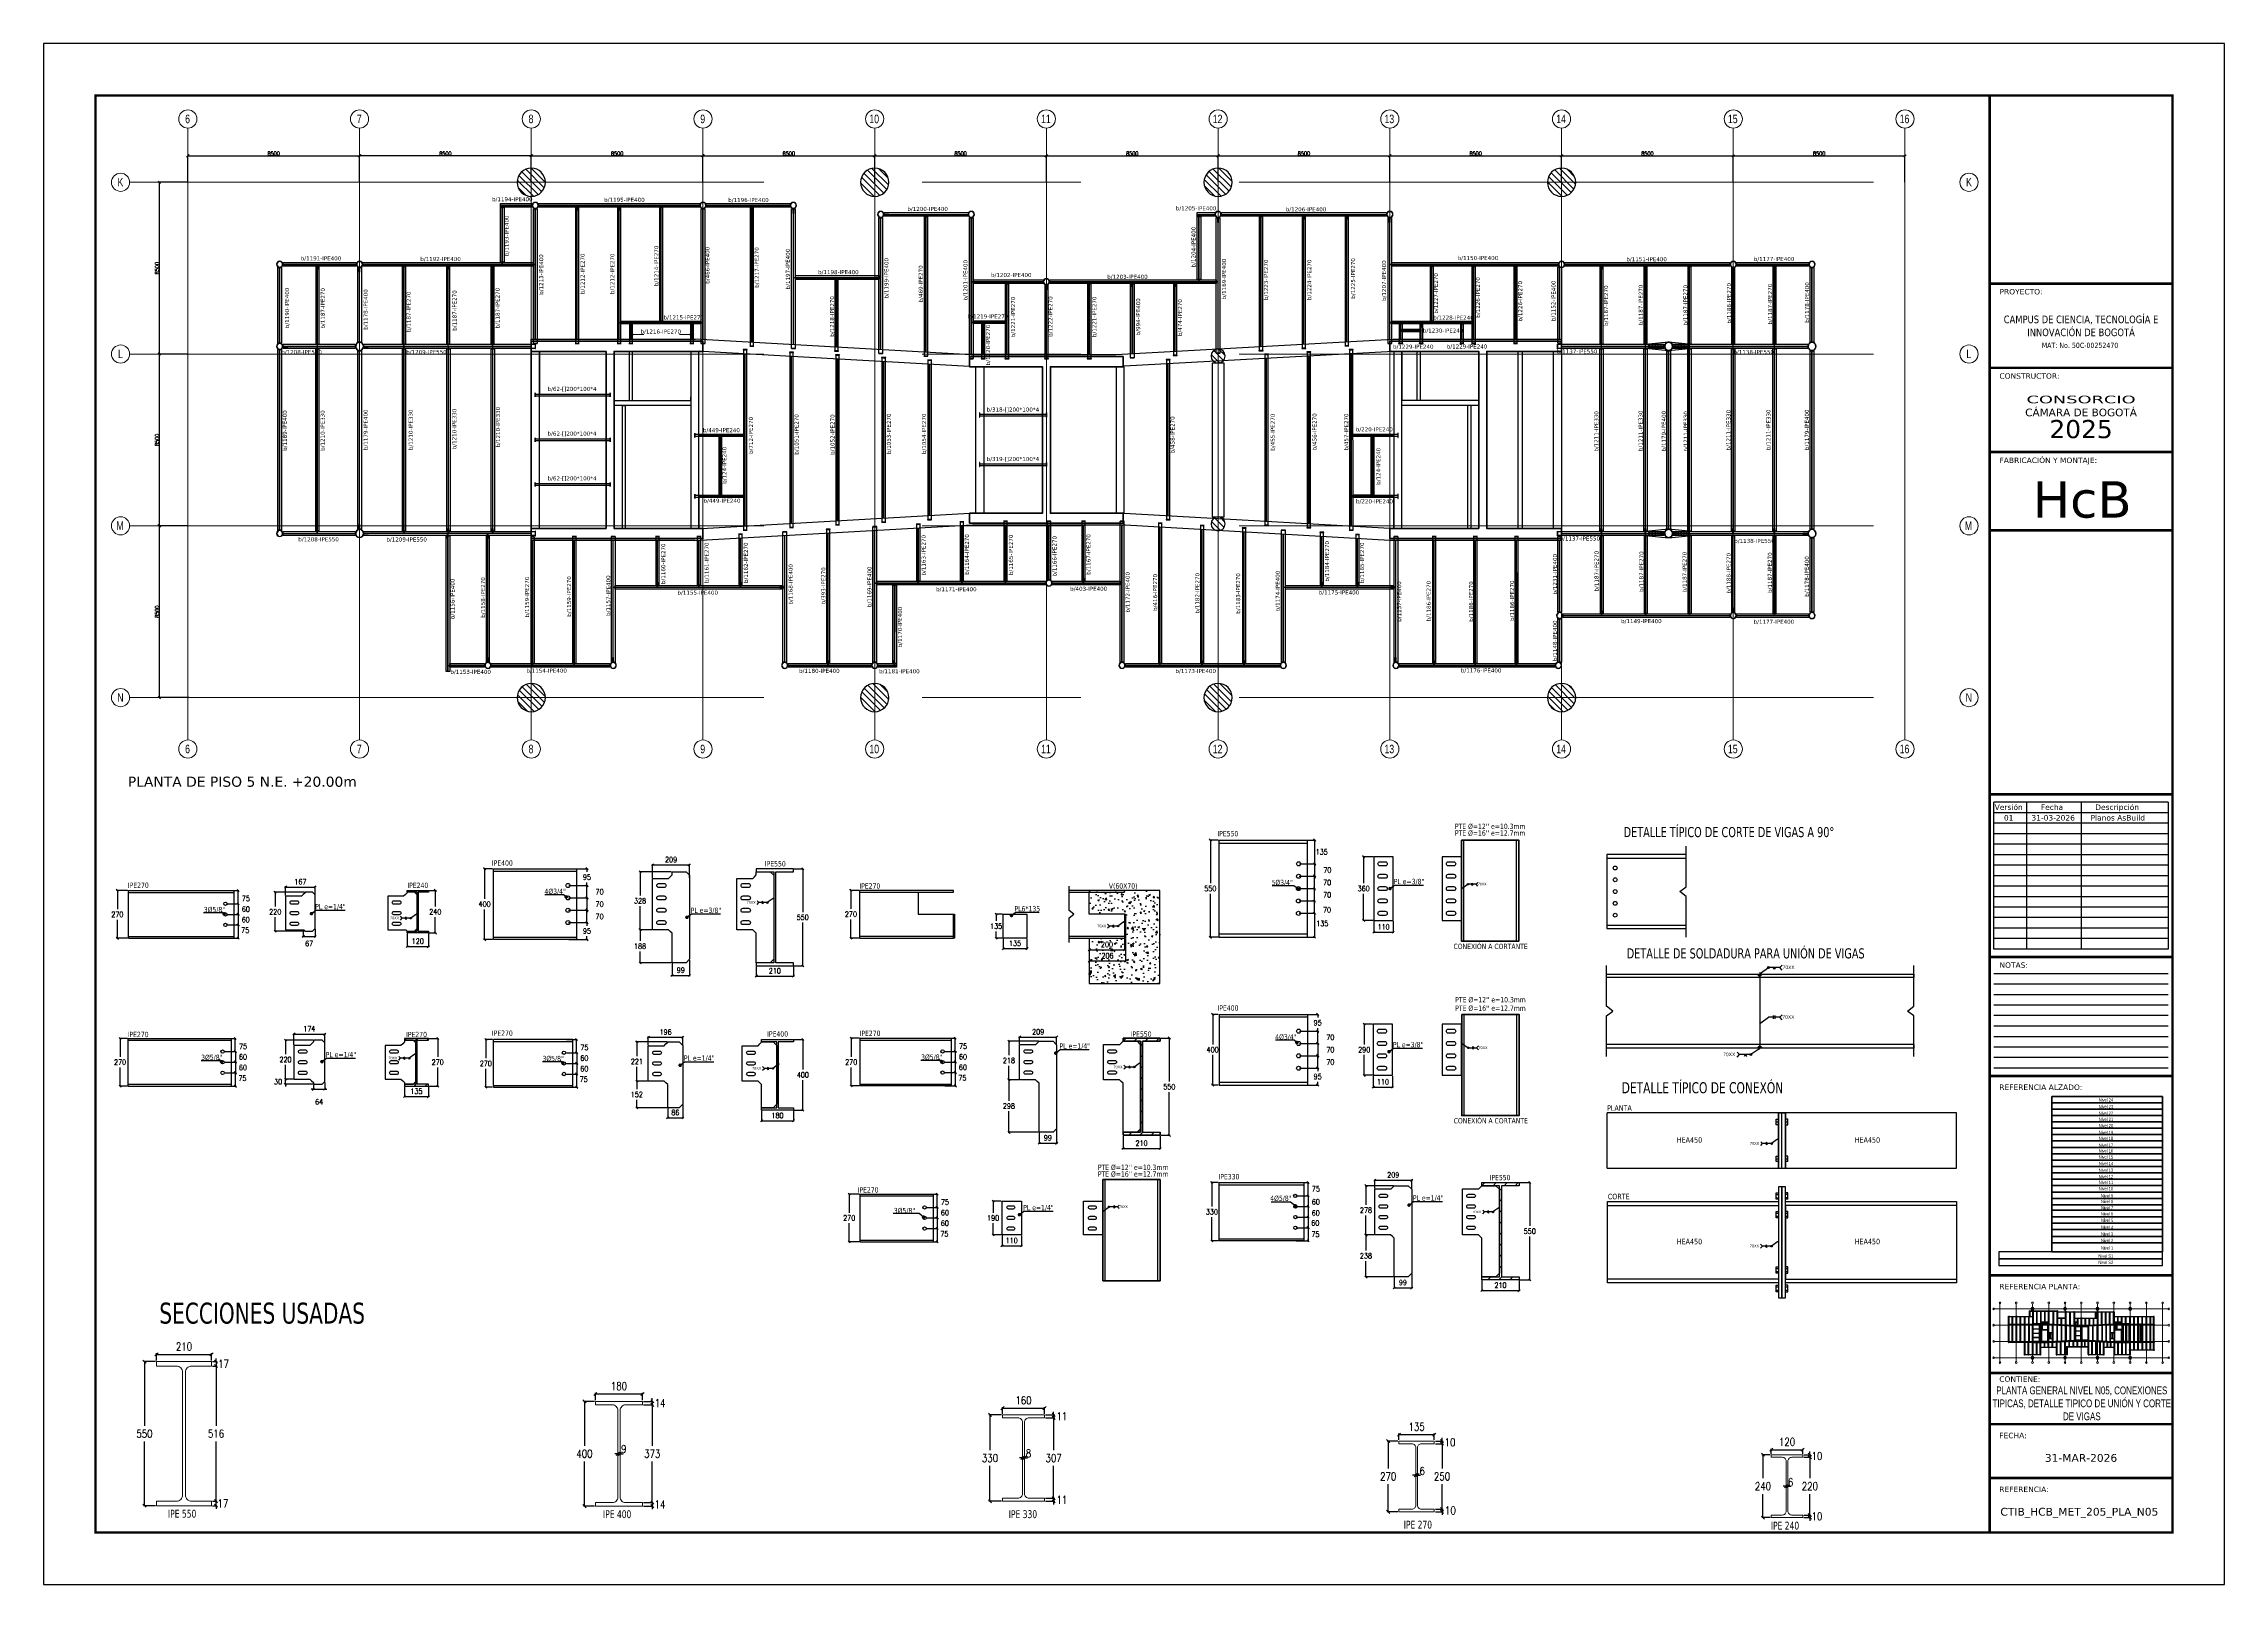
# Paper-space layout 'Layout1' of a CAD drawing. Header units: millimetres. Extents: x -26 to 815, y 5 to 599.
# The model-space entities are those that its viewports show. They can reach past a viewport. Long polylines and large blocks are cut down to what shows.
import ezdxf
from ezdxf.enums import TextEntityAlignment as Align

# ---------------------------------------------------------------- set-up
doc = ezdxf.new("R2010")
doc.units = ezdxf.units.MM
for name, pattern in [('Dash', [0.15875, 0.079375, -0.079375]), ('DXK_LINE_DOT1', [1.8814, 0.9407, -0.9407]), ('DXK_LINE_DOT2', [3.9198, 1.9599, -1.9599]), ('Grid Line', [3.33375, 1.905, -0.47625, 0.47625, -0.47625])]:
    doc.linetypes.add(name, pattern=pattern)
for name, color, linetype, lineweight in [('0-2', 250, 'Dash', 9), ('E_COLUMNAS', 1, 'Continuous', 18), ('E_COLUMNAS-1', 1, 'Continuous', 25), ('E_COLUMNAS-3', 1, 'Continuous', 35), ('E_EJES', 8, 'Continuous', 9), ('E_EJES-1', 8, 'Grid Line', 9), ('E_MUROS', 2, 'Continuous', 18), ('E_MUROS-1', 2, 'Continuous', 35), ('E_TEXTO', 3, 'Continuous', 9), ('E_VIGAS-1', 5, 'Continuous', 25), ('E_VIGAS-2', 5, 'Continuous', 25), ('S-COLS-HDLN-2', 52, 'Continuous', 9), ('S-STRS', 31, 'Continuous', 9)]:
    doc.layers.add(name, color=color, linetype=linetype, lineweight=lineweight)
for name, color, linetype in [('A_ALMA', 255, 'Continuous'), ('COTAS', 8, 'Continuous'), ('FORMATO', 7, 'Continuous'), ('P-PLATINA', 6, 'Continuous'), ('perforaciones', 1, 'Continuous'), ('TEXTO GENRAL', 3, 'Continuous'), ('TITULO', 3, 'Continuous'), ('VIEWPORT', 7, 'Continuous')]:
    doc.layers.add(name, color=color, linetype=linetype)
doc.layers.add('STL-OBJT', color=7, linetype='Continuous', plot=False)
doc.layers.get('VIEWPORT').freeze()
doc.styles.add('Arial Narrow_3', font='', dxfattribs={"height": 0.3})
doc.styles.add('Arial Narrow_B_1', font='verdana.ttf', dxfattribs={"height": 0.0025})
doc.styles.add('CNI_COTAS', font='romans.shx', dxfattribs={"width": 0.8})
doc.styles.add('ROMANS', font='DINGRAFO.SHX')
doc.styles.add('Swis721 LtCn BT_1', font='swisscl.ttf', dxfattribs={"height": 0.42})
doc.styles.add('TEXTO GENERAL', font='verdana.ttf', dxfattribs={"height": 0.9})
doc.styles.add('VERDANA', font='verdana.ttf')
doc.styles.get('Arial Narrow_3').set_extended_font_data('Arial Narrow')
doc.dimstyles.new('1.1', dxfattribs={"dimscale": 0, "dimtxt": 15, "dimasz": 20, "dimexe": 2, "dimexo": 2, "dimgap": 7, "dimtad": 1, "dimdec": 0, "dimzin": 4, "dimdsep": 46, "dimtxsty": 'CNI_COTAS', "dimblk": 'DOTSMALL', "dimcen": 0, "dimclrd": 256, "dimclrt": 3, "dimadec": 0, "dimazin": 0, "dimtfac": 1, "dimtdec": 0, "dimtmove": 2, "dimatfit": 0, "dimldrblk": 'DOT', "dimfxl": 0.05, "dimtolj": 1, "dimtzin": 0, "dimarcsym": 1})
doc.dimstyles.new('1.4', dxfattribs={"dimscale": 0, "dimtxt": 30, "dimasz": 12, "dimexe": 4, "dimexo": 4, "dimgap": 15, "dimtad": 1, "dimdec": 0, "dimzin": 4, "dimdsep": 46, "dimtxsty": 'CNI_COTAS', "dimblk": 'OBLIQUE', "dimcen": -0.09, "dimclrd": 256, "dimclrt": 3, "dimadec": 0, "dimazin": 0, "dimtfac": 1, "dimtdec": 0, "dimtmove": 2, "dimatfit": 0, "dimldrblk": 'DOT', "dimfxl": 0.05, "dimtolj": 1, "dimtzin": 0, "dimarcsym": 0})
doc.dimstyles.new('1.5', dxfattribs={"dimscale": 0, "dimtxt": 200, "dimasz": 120, "dimexe": 4, "dimexo": 4, "dimgap": 15, "dimtad": 1, "dimdec": 0, "dimzin": 4, "dimdsep": 46, "dimtxsty": 'CNI_COTAS', "dimblk": 'OBLIQUE', "dimcen": -0.09, "dimclrd": 256, "dimclrt": 3, "dimadec": 0, "dimazin": 0, "dimtfac": 1, "dimtdec": 0, "dimtmove": 2, "dimatfit": 0, "dimldrblk": 'OBLIQUE', "dimfxl": 0.05, "dimtolj": 1, "dimtzin": 0, "dimarcsym": 0})
pattern_1 = [(135, (82751.26, -133185.52), (-159.09903, -159.09903), [])]

# ---------------------------------------------------------------- blocks, each defined once
blk = doc.blocks.new('EST_SCM_COLUMNA-METALICA-SECCION-CIRCULAR - EST_SCM_COLUMNA-TUBULAR-CIRCULAR_PTEØ_16__e_12_7mm-3427669-_18_00m_N_E_-NIVEL-5 DOC')
at = {"layer": 'E_COLUMNAS-1'}
for radius, start, end in [(0.2032, 27.69231, 152.30769), (0.1905, 96.92308, 138.46154), (0.1905, 41.53846, 96.92308), (0.2032, 152.30769, 180), (0.1905, 138.46154, 180), (0.1905, 27.69231, 41.53846), (0.1905, 13.84615, 27.69231), (0.2032, 0, 27.69231), (0.2032, 180, 193.84615), (0.1905, 221.53846, 0), (0.1905, 0, 13.84615), (0.2032, 346.15385, 0), (0.2032, 193.84615, 235.38462), (0.1905, 180, 193.84615), (0.1905, 193.84615, 221.53846), (0.2032, 332.30769, 346.15385), (0.2032, 304.61538, 318.46154), (0.2032, 318.46154, 332.30769), (0.2032, 235.38462, 249.23077), (0.2032, 249.23077, 276.92308), (0.2032, 276.92308, 304.61538)]:
    blk.add_arc((0, 0), radius, start, end, dxfattribs=at)
blk = doc.blocks.new('EST_SCM_COLUMNA-METALICA-SECCION-CIRCULAR - EST_SCM_COLUMNA-TUBULAR-CIRCULAR_PTEØ_16__e_12_7mm-V25-_18_00m_N_E_-NIVEL-5 DOC')
at = {"layer": 'E_COLUMNAS-1'}
for radius, start, end in [(0.2032, 0, 180), (0.1905, 0, 180), (0.2032, 180, 0), (0.1905, 180, 0)]:
    blk.add_arc((0, 0), radius, start, end, dxfattribs=at)
blk = doc.blocks.new('EST_SCM_COLUMNA-METALICA-SECCION-CIRCULAR - EST_SCM_COLUMNA-TUBULAR-CIRCULAR_PTEØ_12__e_10_3mm-2692969-_18_00m_N_E_-NIVEL-5 DOC')
at = {"layer": 'S-COLS-HDLN-2'}
h = blk.add_hatch(dxfattribs=at)
h.set_pattern_fill('FP_9', color=256, style=0, pattern_type=2)
h.set_pattern_definition([(135, (53.113, -142.254), (-0.15909903, -0.15909903), [])])
h.paths.add_polyline_path([(-0.0202, -0.1508), (0.0217, -0.1508), (0.0633, -0.1386), (0.0998, -0.1152), (0.1282, -0.0824), (0.147, -0.0373), (0.1524, 0), (0.1462, 0.0429), (0.1282, 0.0824), (0.0998, 0.1152), (0.059, 0.1399), (0.0202, 0.1508), (-0.0217, 0.1508), (-0.0633, 0.1386), (-0.0998, 0.1152), (-0.1308, 0.0768), (-0.1466, 0.04), (-0.1524, 0), (-0.1462, -0.0429), (-0.1282, -0.0824), (-0.0998, -0.1152), (-0.059, -0.1399), (-0.0217, -0.1508)])
h.paths.add_polyline_path([(0.0202, -0.1407), (-0.0202, -0.1407), (-0.0633, -0.1265), (-0.0951, -0.105), (-0.1195, -0.0768), (-0.1363, -0.04), (-0.1421, 0), (-0.135, 0.0429), (-0.1195, 0.0768), (-0.09, 0.1094), (-0.059, 0.1293), (-0.0143, 0.1407), (0.0217, 0.1402), (0.0633, 0.1265), (0.0931, 0.1074), (0.1195, 0.0768), (0.1363, 0.04), (0.1421, 0), (0.1363, -0.04), (0.1195, -0.0768), (0.0931, -0.1074), (0.059, -0.1293), (0.0217, -0.1402)])
at = {"layer": 'E_COLUMNAS-1'}
for radius, start, end in [(0.1524, 360, 180), (0.1421, 0, 180), (0.1524, 180, 360), (0.1421, 180, 0)]:
    blk.add_arc((0, 0), radius, start, end, dxfattribs=at)
blk = doc.blocks.new('EST_SCM_COLUMNA-METALICA-SECCION-CIRCULAR - EST_SCM_COLUMNA-TUBULAR-CIRCULAR_PTEØ_12__e_10_3mm-V26-_18_00m_N_E_-NIVEL-5 DOC')
at = {"layer": 'S-COLS-HDLN-2'}
h = blk.add_hatch(dxfattribs=at)
h.set_pattern_fill('FP_10', color=256, style=0, pattern_type=2)
h.set_pattern_definition([(135, (48.662, -142.254), (-0.15909903, -0.15909903), [])])
h.paths.add_polyline_path([(0.0217, -0.1508), (0.0633, -0.1386), (0.0998, -0.1152), (0.1282, -0.0824), (0.1462, -0.0429), (0.1524, 0), (0.1437, 0.0484), (0.1282, 0.0824), (0.0998, 0.1152), (0.059, 0.1399), (0.0164, 0.1508), (-0.0217, 0.1508), (-0.0633, 0.1386), (-0.0998, 0.1152), (-0.1308, 0.0768), (-0.1466, 0.04), (-0.1524, 0), (-0.1437, -0.0484), (-0.1282, -0.0824), (-0.0998, -0.1152), (-0.059, -0.1399), (-0.0202, -0.1508), (0.0202, -0.1508)])
h.paths.add_polyline_path([(0.0202, -0.1407), (-0.0202, -0.1407), (-0.0633, -0.1265), (-0.0951, -0.105), (-0.1195, -0.0768), (-0.1363, -0.04), (-0.1421, 0), (-0.135, 0.0429), (-0.1195, 0.0768), (-0.09, 0.1094), (-0.059, 0.1293), (-0.0143, 0.1407), (0.0217, 0.1402), (0.0633, 0.1265), (0.0931, 0.1074), (0.1195, 0.0768), (0.1363, 0.04), (0.1421, 0), (0.1363, -0.04), (0.1195, -0.0768), (0.0931, -0.1074), (0.059, -0.1293), (0.0217, -0.1402)])
at = {"layer": 'E_COLUMNAS-1'}
for radius, start, end in [(0.1524, 360, 180), (0.1421, 0, 180), (0.1524, 180, 360), (0.1421, 180, 0)]:
    blk.add_arc((0, 0), radius, start, end, dxfattribs=at)
blk = doc.blocks.new('EST_SCM_COLUMNA-METALICA-SECCION-CIRCULAR - EST_SCM_COLUMNA-TUBULAR-CIRCULAR_PTEØ_12__e_10_3mm-V27-_18_00m_N_E_-NIVEL-5 DOC')
at = {"layer": 'S-COLS-HDLN-2'}
h = blk.add_hatch(dxfattribs=at)
h.set_pattern_fill('FP_11', color=256, style=0, pattern_type=2)
h.set_pattern_definition([(135, (40.035, -146.331), (-0.15909903, -0.15909903), [])])
h.paths.add_polyline_path([(-0.0202, -0.1508), (0.0217, -0.1508), (0.0633, -0.1386), (0.0998, -0.1152), (0.1282, -0.0824), (0.147, -0.0373), (0.1524, 0), (0.1462, 0.0429), (0.1282, 0.0824), (0.0998, 0.1152), (0.059, 0.1399), (0.0201, 0.1508), (-0.0217, 0.1508), (-0.0675, 0.1359), (-0.0998, 0.1152), (-0.1308, 0.0768), (-0.1466, 0.04), (-0.1524, 0), (-0.1437, -0.0484), (-0.1282, -0.0824), (-0.0998, -0.1152), (-0.059, -0.1399), (-0.0217, -0.1508)])
h.paths.add_polyline_path([(-0.0202, -0.1407), (-0.0633, -0.1265), (-0.0931, -0.1074), (-0.1195, -0.0768), (-0.1363, -0.04), (-0.1421, 0), (-0.135, 0.0429), (-0.1195, 0.0768), (-0.0931, 0.1074), (-0.059, 0.1293), (-0.0201, 0.1407), (0.0217, 0.1402), (0.0633, 0.1265), (0.0931, 0.1074), (0.1195, 0.0768), (0.1363, 0.04), (0.1421, 0), (0.1363, -0.04), (0.1195, -0.0768), (0.0931, -0.1074), (0.059, -0.1293), (0.0202, -0.1407), (-0.0109, -0.1407)])
at = {"layer": 'E_COLUMNAS-1'}
for radius, start, end in [(0.1524, 360, 180), (0.1421, 0, 180), (0.1524, 180, 360), (0.1421, 180, 0)]:
    blk.add_arc((0, 0), radius, start, end, dxfattribs=at)
blk = doc.blocks.new('EST_SCM_COLUMNA-METALICA-SECCION-CIRCULAR - EST_SCM_COLUMNA-TUBULAR-CIRCULAR_PTEØ_12__e_10_3mm-V28-_18_00m_N_E_-NIVEL-5 DOC')
at = {"layer": 'S-COLS-HDLN-2'}
h = blk.add_hatch(dxfattribs=at)
h.set_pattern_fill('FP_12', color=256, style=0, pattern_type=2)
h.set_pattern_definition([(135, (36.418, -142.254), (-0.15909903, -0.15909903), [])])
h.paths.add_polyline_path([(0.0217, -0.1508), (0.0633, -0.1386), (0.0998, -0.1152), (0.1282, -0.0824), (0.147, -0.0373), (0.1524, 0), (0.1462, 0.0429), (0.1282, 0.0824), (0.0998, 0.1152), (0.059, 0.1399), (0.0189, 0.1508), (-0.0217, 0.1508), (-0.0633, 0.1386), (-0.0998, 0.1152), (-0.1308, 0.0768), (-0.1466, 0.04), (-0.1524, 0), (-0.1462, -0.0429), (-0.1282, -0.0824), (-0.095, -0.1183), (-0.059, -0.1399), (-0.0202, -0.1508), (0.0202, -0.1508)])
h.paths.add_polyline_path([(0.0202, -0.1407), (-0.0202, -0.1407), (-0.0633, -0.1265), (-0.0951, -0.1051), (-0.1195, -0.0768), (-0.1363, -0.04), (-0.1421, 0), (-0.135, 0.0429), (-0.1195, 0.0768), (-0.09, 0.1094), (-0.0536, 0.1309), (-0.0143, 0.1407), (0.0217, 0.1402), (0.0633, 0.1265), (0.0931, 0.1074), (0.1195, 0.0768), (0.1363, 0.04), (0.1421, 0), (0.1363, -0.04), (0.1195, -0.0768), (0.0931, -0.1074), (0.059, -0.1293), (0.0217, -0.1402)])
at = {"layer": 'E_COLUMNAS-1'}
for radius, start, end in [(0.1524, 360, 180), (0.1421, 0, 180), (0.1524, 180, 360), (0.1421, 180, 0)]:
    blk.add_arc((0, 0), radius, start, end, dxfattribs=at)
blk = doc.blocks.new('EST_SCM_COLUMNA-METALICA-SECCION-CIRCULAR - EST_SCM_COLUMNA-TUBULAR-CIRCULAR_PTEØ_12__e_10_3mm-V29-_18_00m_N_E_-NIVEL-5 DOC')
at = {"layer": 'S-COLS-HDLN-2'}
h = blk.add_hatch(dxfattribs=at)
h.set_pattern_fill('FP_13', color=256, style=0, pattern_type=2)
h.set_pattern_definition([(135, (65.462, -165.018), (-0.15909903, -0.15909903), [])])
h.paths.add_polyline_path([(-0.0167, -0.1508), (0.0217, -0.1508), (0.0633, -0.1386), (0.0998, -0.1152), (0.1282, -0.0824), (0.147, -0.0373), (0.1524, 0), (0.1462, 0.0429), (0.1282, 0.0824), (0.0998, 0.1152), (0.059, 0.1399), (0.0202, 0.1508), (-0.0217, 0.1508), (-0.0633, 0.1386), (-0.0998, 0.1152), (-0.1308, 0.0768), (-0.1466, 0.04), (-0.1524, 0), (-0.1438, -0.0483), (-0.1282, -0.0824), (-0.0998, -0.1152), (-0.059, -0.1399), (-0.0202, -0.1508)])
h.paths.add_polyline_path([(-0.0202, -0.1407), (-0.0633, -0.1265), (-0.0935, -0.1068), (-0.1195, -0.0768), (-0.1363, -0.04), (-0.1421, 0), (-0.135, 0.0429), (-0.1195, 0.0768), (-0.0931, 0.1074), (-0.059, 0.1293), (-0.0202, 0.1407), (0.0217, 0.1402), (0.0633, 0.1265), (0.0931, 0.1074), (0.1195, 0.0768), (0.1363, 0.04), (0.1421, 0), (0.1363, -0.04), (0.1195, -0.0768), (0.0898, -0.1095), (0.059, -0.1293), (0.0141, -0.1407), (-0.0167, -0.1407)])
at = {"layer": 'E_COLUMNAS-1'}
for radius, start, end in [(0.1524, 360, 180), (0.1421, 0, 180), (0.1524, 180, 360), (0.1421, 180, 0)]:
    blk.add_arc((0, 0), radius, start, end, dxfattribs=at)
blk = doc.blocks.new('EST_SCM_COLUMNA-METALICA-SECCION-CIRCULAR - EST_SCM_COLUMNA-TUBULAR-CIRCULAR_PTEØ_12__e_10_3mm-V30-_18_00m_N_E_-NIVEL-5 DOC')
at = {"layer": 'S-COLS-HDLN-2'}
h = blk.add_hatch(dxfattribs=at)
h.set_pattern_fill('FP_14', color=256, style=0, pattern_type=2)
h.set_pattern_definition([(135, (57.162, -165.018), (-0.15909903, -0.15909903), [])])
h.paths.add_polyline_path([(-0.0143, -0.1508), (0.0217, -0.1508), (0.0633, -0.1386), (0.0998, -0.1152), (0.1282, -0.0824), (0.1462, -0.0429), (0.1524, 0), (0.1437, 0.0484), (0.1282, 0.0824), (0.0966, 0.1173), (0.059, 0.1399), (0.0202, 0.1508), (-0.0217, 0.1508), (-0.0633, 0.1386), (-0.0998, 0.1152), (-0.1308, 0.0768), (-0.1466, 0.04), (-0.1524, 0), (-0.1438, -0.0483), (-0.1282, -0.0824), (-0.0968, -0.1171), (-0.059, -0.1399), (-0.0164, -0.1508)])
h.paths.add_polyline_path([(-0.0202, -0.1407), (-0.0633, -0.1265), (-0.0968, -0.103), (-0.1195, -0.0768), (-0.1363, -0.04), (-0.1421, 0), (-0.135, 0.0429), (-0.1195, 0.0768), (-0.0931, 0.1074), (-0.059, 0.1293), (-0.0202, 0.1407), (0.0217, 0.1402), (0.0633, 0.1265), (0.0966, 0.1033), (0.1195, 0.0768), (0.1363, 0.04), (0.1421, 0), (0.1363, -0.04), (0.1195, -0.0768), (0.09, -0.1094), (0.059, -0.1293), (0.0143, -0.1407), (-0.0167, -0.1407)])
at = {"layer": 'E_COLUMNAS-1'}
for radius, start, end in [(0.1524, 360, 180), (0.1421, 0, 180), (0.1524, 180, 360), (0.1421, 180, 0)]:
    blk.add_arc((0, 0), radius, start, end, dxfattribs=at)
blk = doc.blocks.new('EST_SCM_COLUMNA-METALICA-SECCION-CIRCULAR - EST_SCM_COLUMNA-TUBULAR-CIRCULAR_PTEØ_12__e_10_3mm-2693341-_18_00m_N_E_-NIVEL-5 DOC')
at = {"layer": 'S-COLS-HDLN-2'}
h = blk.add_hatch(dxfattribs=at)
h.set_pattern_fill('FP_15', color=256, style=0, pattern_type=2)
h.set_pattern_definition([(135, (43.881, -164.571), (-0.15909903, -0.15909903), [])])
h.paths.add_polyline_path([(0.0217, -0.1508), (0.0633, -0.1386), (0.1015, -0.1132), (0.1308, -0.0768), (0.1466, -0.04), (0.1522, 0.0011), (0.1462, 0.0429), (0.1282, 0.0824), (0.0998, 0.1152), (0.059, 0.1399), (0.0202, 0.1508), (-0.0217, 0.1508), (-0.0633, 0.1386), (-0.0998, 0.1152), (-0.1282, 0.0824), (-0.1466, 0.04), (-0.1524, 0), (-0.1437, -0.0484), (-0.1274, -0.0833), (-0.0998, -0.1152), (-0.059, -0.1399), (-0.0167, -0.1508), (0.0202, -0.1508)])
h.paths.add_polyline_path([(-0.0167, -0.1407), (-0.0202, -0.1407), (-0.059, -0.1293), (-0.0931, -0.1074), (-0.1195, -0.0768), (-0.1363, -0.04), (-0.1421, 0), (-0.1363, 0.04), (-0.1195, 0.0768), (-0.0931, 0.1074), (-0.059, 0.1293), (-0.0202, 0.1407), (0.0217, 0.1402), (0.0633, 0.1265), (0.0931, 0.1074), (0.1195, 0.0768), (0.1363, 0.04), (0.1421, 0), (0.135, -0.0429), (0.1195, -0.0768), (0.09, -0.1094), (0.059, -0.1293), (0.0143, -0.1407), (-0.0143, -0.1407)])
at = {"layer": 'E_COLUMNAS-1'}
for radius, start, end in [(0.1524, 0, 180), (0.1421, 360, 180), (0.1524, 180, 0), (0.1421, 180, 360)]:
    blk.add_arc((0, 0), radius, start, end, dxfattribs=at)
blk = doc.blocks.new('EST_SCM_COLUMNA-METALICA-SECCION-CIRCULAR - EST_SCM_COLUMNA-TUBULAR-CIRCULAR_PTEØ_12__e_10_3mm-V31-_18_00m_N_E_-NIVEL-5 DOC')
at = {"layer": 'S-COLS-HDLN-2'}
h = blk.add_hatch(dxfattribs=at)
h.set_pattern_fill('FP_16', color=256, style=0, pattern_type=2)
h.set_pattern_definition([(135, (31.662, -164.571), (-0.15909903, -0.15909903), [])])
h.paths.add_polyline_path([(-0.0202, -0.1508), (0.0217, -0.1508), (0.0633, -0.1386), (0.0998, -0.1152), (0.1308, -0.0768), (0.1464, -0.0415), (0.1524, 0), (0.1437, 0.0484), (0.1282, 0.0824), (0.0998, 0.1152), (0.059, 0.1399), (0.0202, 0.1508), (-0.0217, 0.1508), (-0.0633, 0.1386), (-0.0998, 0.1152), (-0.1282, 0.0824), (-0.1464, 0.0415), (-0.1524, 0), (-0.1437, -0.0484), (-0.1282, -0.0824), (-0.0998, -0.1152), (-0.059, -0.1399), (-0.0217, -0.1508)])
h.paths.add_polyline_path([(-0.0202, -0.1407), (-0.059, -0.1293), (-0.0931, -0.1074), (-0.1212, -0.0731), (-0.1363, -0.04), (-0.1421, 0), (-0.1363, 0.04), (-0.1195, 0.0768), (-0.0931, 0.1074), (-0.059, 0.1293), (-0.0202, 0.1407), (0.0217, 0.1402), (0.0633, 0.1265), (0.0931, 0.1074), (0.1195, 0.0768), (0.1363, 0.04), (0.1421, 0), (0.135, -0.0429), (0.1195, -0.0768), (0.09, -0.1094), (0.0536, -0.1309), (0.0143, -0.1407), (-0.0189, -0.1407)])
at = {"layer": 'E_COLUMNAS-1'}
for radius, start, end in [(0.1524, 0, 180), (0.1421, 360, 180), (0.1524, 180, 0), (0.1421, 180, 360)]:
    blk.add_arc((0, 0), radius, start, end, dxfattribs=at)
blk = doc.blocks.new('EST_SCM_COLUMNA-METALICA-SECCION-CIRCULAR - EST_SCM_COLUMNA-TUBULAR-CIRCULAR_PTEØ_12__e_10_3mm-V32-_18_00m_N_E_-NIVEL-5 DOC')
at = {"layer": 'S-COLS-HDLN-2'}
h = blk.add_hatch(dxfattribs=at)
h.set_pattern_fill('FP_17', color=256, style=0, pattern_type=2)
h.set_pattern_definition([(135, (23.162, -164.571), (-0.15909903, -0.15909903), [])])
h.paths.add_polyline_path([(0.0202, -0.1508), (0.0217, -0.1508), (0.0633, -0.1386), (0.0998, -0.1152), (0.1308, -0.0768), (0.1466, -0.04), (0.1524, 0), (0.1462, 0.0429), (0.1282, 0.0824), (0.0998, 0.1152), (0.059, 0.1399), (0.0202, 0.1508), (-0.0217, 0.1508), (-0.0633, 0.1386), (-0.0998, 0.1152), (-0.1282, 0.0824), (-0.147, 0.0373), (-0.1524, 0), (-0.1462, -0.0429), (-0.1282, -0.0824), (-0.0998, -0.1152), (-0.0577, -0.1403), (-0.0189, -0.1508), (0.0189, -0.1508)])
h.paths.add_polyline_path([(0.0202, -0.1407), (-0.0202, -0.1407), (-0.059, -0.1293), (-0.0931, -0.1074), (-0.1195, -0.0768), (-0.1363, -0.04), (-0.1421, 0), (-0.1363, 0.04), (-0.1195, 0.0768), (-0.0931, 0.1074), (-0.059, 0.1293), (-0.0202, 0.1407), (0.0217, 0.1402), (0.0633, 0.1265), (0.0931, 0.1074), (0.1195, 0.0768), (0.1363, 0.04), (0.1421, 0), (0.135, -0.0429), (0.1195, -0.0768), (0.09, -0.1094), (0.0536, -0.1309), (0.0217, -0.1402)])
at = {"layer": 'E_COLUMNAS-1'}
for radius, start, end in [(0.1524, 0, 180), (0.1421, 360, 180), (0.1524, 180, 0), (0.1421, 180, 360)]:
    blk.add_arc((0, 0), radius, start, end, dxfattribs=at)
blk = doc.blocks.new('EST_SCM_COLUMNA-METALICA-SECCION-CIRCULAR - EST_SCM_COLUMNA-TUBULAR-CIRCULAR_PTEØ_12__e_10_3mm-V33-_18_00m_N_E_-NIVEL-5 DOC')
at = {"layer": 'S-COLS-HDLN-2'}
h = blk.add_hatch(dxfattribs=at)
h.set_pattern_fill('FP_18', color=256, style=0, pattern_type=2)
h.set_pattern_definition([(135, (52.684, -165.018), (-0.15909903, -0.15909903), [])])
h.paths.add_polyline_path([(0.0143, -0.1508), (0.0217, -0.1508), (0.067, -0.1363), (0.0998, -0.1152), (0.1282, -0.0824), (0.1462, -0.0429), (0.1524, 0), (0.1462, 0.0429), (0.1282, 0.0824), (0.0998, 0.1152), (0.059, 0.1399), (0.0202, 0.1508), (-0.0217, 0.1508), (-0.0633, 0.1386), (-0.0998, 0.1152), (-0.1308, 0.0768), (-0.147, 0.0373), (-0.1524, 0), (-0.1461, -0.0432), (-0.1264, -0.0845), (-0.0998, -0.1152), (-0.059, -0.1399), (-0.0165, -0.1508), (-0.0143, -0.1508)])
h.paths.add_polyline_path([(-0.0202, -0.1407), (-0.0633, -0.1265), (-0.0935, -0.1068), (-0.1195, -0.0768), (-0.1369, -0.0363), (-0.1421, 0), (-0.135, 0.0429), (-0.1195, 0.0768), (-0.0931, 0.1074), (-0.059, 0.1293), (-0.0202, 0.1407), (0.0217, 0.1402), (0.0633, 0.1265), (0.0931, 0.1074), (0.1195, 0.0768), (0.1363, 0.04), (0.1421, 0), (0.1363, -0.04), (0.1195, -0.0768), (0.09, -0.1094), (0.059, -0.1293), (0.0143, -0.1407), (-0.0167, -0.1407)])
at = {"layer": 'E_COLUMNAS-1'}
for radius, start, end in [(0.1524, 360, 180), (0.1421, 0, 180), (0.1524, 180, 360), (0.1421, 180, 0)]:
    blk.add_arc((0, 0), radius, start, end, dxfattribs=at)
blk = doc.blocks.new('EST_SCM_COLUMNA-METALICA-SECCION-CIRCULAR - EST_SCM_COLUMNA-TUBULAR-CIRCULAR_PTEØ_12__e_10_3mm-V34-_18_00m_N_E_-NIVEL-5 DOC')
at = {"layer": 'S-COLS-HDLN-2'}
h = blk.add_hatch(dxfattribs=at)
h.set_pattern_fill('FP_19', color=256, style=0, pattern_type=2)
h.set_pattern_definition([(135, (48.364, -164.571), (-0.15909903, -0.15909903), [])])
h.paths.add_polyline_path([(0.0014, -0.1508), (0.0217, -0.1508), (0.0633, -0.1386), (0.0998, -0.1152), (0.1308, -0.0768), (0.147, -0.0373), (0.1524, 0), (0.1462, 0.0429), (0.1282, 0.0824), (0.0998, 0.1152), (0.059, 0.1399), (0.0202, 0.1508), (-0.0217, 0.1508), (-0.0633, 0.1386), (-0.0998, 0.1152), (-0.1282, 0.0824), (-0.1466, 0.04), (-0.1524, 0), (-0.1462, -0.0429), (-0.1282, -0.0824), (-0.0998, -0.1152), (-0.059, -0.1399), (-0.0202, -0.1508), (-0.0043, -0.1508)])
h.paths.add_polyline_path([(-0.0072, -0.1407), (-0.0202, -0.1407), (-0.059, -0.1293), (-0.0931, -0.1074), (-0.1195, -0.0768), (-0.1363, -0.04), (-0.1421, 0), (-0.1363, 0.04), (-0.1195, 0.0768), (-0.0931, 0.1074), (-0.059, 0.1293), (-0.0202, 0.1407), (0.0217, 0.1402), (0.0633, 0.1265), (0.0931, 0.1074), (0.1195, 0.0768), (0.1363, 0.04), (0.1421, 0), (0.135, -0.0429), (0.1195, -0.0768), (0.09, -0.1094), (0.059, -0.1293), (0.0143, -0.1407), (-0.0072, -0.1407)])
at = {"layer": 'E_COLUMNAS-1'}
for radius, start, end in [(0.1524, 0, 180), (0.1421, 360, 180), (0.1524, 180, 0), (0.1421, 180, 360)]:
    blk.add_arc((0, 0), radius, start, end, dxfattribs=at)
blk = doc.blocks.new('EST_SCM_COLUMNA-METALICA-SECCION-CIRCULAR - EST_SCM_COLUMNA-TUBULAR-CIRCULAR_PTEØ_12__e_10_3mm-V35-_18_00m_N_E_-NIVEL-5 DOC')
at = {"layer": 'S-COLS-HDLN-2'}
h = blk.add_hatch(dxfattribs=at)
h.set_pattern_fill('FP_20', color=256, style=0, pattern_type=2)
h.set_pattern_definition([(135, (67.807, -142.254), (-0.15909903, -0.15909903), [])])
h.paths.add_polyline_path([(0.0217, -0.1508), (0.0633, -0.1386), (0.0998, -0.1152), (0.1282, -0.0824), (0.1466, -0.04), (0.1524, 0), (0.1437, 0.0484), (0.1282, 0.0824), (0.0998, 0.1152), (0.059, 0.1399), (0.0199, 0.1508), (-0.0217, 0.1508), (-0.0633, 0.1386), (-0.0998, 0.1152), (-0.1308, 0.0768), (-0.1466, 0.04), (-0.1524, 0), (-0.1437, -0.0484), (-0.1282, -0.0824), (-0.0998, -0.1152), (-0.059, -0.1399), (-0.0202, -0.1508), (0.0202, -0.1508)])
h.paths.add_polyline_path([(0.0202, -0.1407), (-0.0202, -0.1407), (-0.0633, -0.1265), (-0.0951, -0.105), (-0.1195, -0.0768), (-0.1363, -0.04), (-0.1421, 0), (-0.135, 0.0429), (-0.1195, 0.0768), (-0.0892, 0.1099), (-0.059, 0.1293), (-0.0202, 0.1407), (0.0217, 0.1402), (0.0633, 0.1265), (0.0931, 0.1074), (0.1195, 0.0768), (0.1363, 0.04), (0.1421, 0), (0.1357, -0.0415), (0.1195, -0.0768), (0.0931, -0.1074), (0.059, -0.1293), (0.0217, -0.1402)])
at = {"layer": 'E_COLUMNAS-1'}
for radius, start, end in [(0.1524, 360, 180), (0.1421, 0, 180), (0.1524, 180, 360), (0.1421, 180, 0)]:
    blk.add_arc((0, 0), radius, start, end, dxfattribs=at)
blk = doc.blocks.new('EST_SCM_COLUMNA-METALICA-SECCION-CIRCULAR - EST_SCM_COLUMNA-TUBULAR-CIRCULAR_PTEØ_12__e_10_3mm-V36-_18_00m_N_E_-NIVEL-5 DOC')
at = {"layer": 'S-COLS-HDLN-2'}
h = blk.add_hatch(dxfattribs=at)
h.set_pattern_fill('FP_21', color=256, style=0, pattern_type=2)
h.set_pattern_definition([(135, (61.606, -142.254), (-0.15909903, -0.15909903), [])])
h.paths.add_polyline_path([(0.0202, -0.1508), (0.0217, -0.1508), (0.0633, -0.1386), (0.0998, -0.1152), (0.1308, -0.0768), (0.1466, -0.04), (0.1524, 0), (0.1462, 0.0429), (0.1282, 0.0824), (0.0998, 0.1152), (0.059, 0.1399), (0.0202, 0.1508), (-0.0217, 0.1508), (-0.0633, 0.1386), (-0.1011, 0.1137), (-0.1308, 0.0768), (-0.147, 0.0373), (-0.1524, 0), (-0.1462, -0.0429), (-0.1282, -0.0824), (-0.0998, -0.1152), (-0.059, -0.1399), (-0.0202, -0.1508)])
h.paths.add_polyline_path([(0.0202, -0.1407), (-0.0202, -0.1407), (-0.0633, -0.1265), (-0.0951, -0.105), (-0.1195, -0.0768), (-0.1363, -0.04), (-0.1421, 0), (-0.135, 0.0429), (-0.1195, 0.0768), (-0.09, 0.1094), (-0.059, 0.1293), (-0.0143, 0.1407), (0.0217, 0.1402), (0.0633, 0.1265), (0.0931, 0.1074), (0.1195, 0.0768), (0.1363, 0.04), (0.1421, 0), (0.1363, -0.04), (0.1195, -0.0768), (0.0931, -0.1074), (0.059, -0.1293), (0.0217, -0.1402)])
at = {"layer": 'E_COLUMNAS-1'}
for radius, start, end in [(0.1524, 360, 180), (0.1421, 0, 180), (0.1524, 180, 360), (0.1421, 180, 0)]:
    blk.add_arc((0, 0), radius, start, end, dxfattribs=at)
blk = doc.blocks.new('EST_SCM_COLUMNA-METALICA-SECCION-CIRCULAR - EST_SCM_COLUMNA-TUBULAR-CIRCULAR_PTEØ_12__e_10_3mm-V37-_18_00m_N_E_-NIVEL-5 DOC')
at = {"layer": 'S-COLS-HDLN-2'}
h = blk.add_hatch(dxfattribs=at)
h.set_pattern_fill('FP_22', color=256, style=0, pattern_type=2)
h.set_pattern_definition([(135, (28.434, -142.254), (-0.15909903, -0.15909903), [])])
h.paths.add_polyline_path([(0.0217, -0.1508), (0.0633, -0.1386), (0.0998, -0.1152), (0.1308, -0.0768), (0.1466, -0.04), (0.1524, 0), (0.1462, 0.0429), (0.1282, 0.0824), (0.0998, 0.1152), (0.059, 0.1399), (0.0189, 0.1508), (-0.0217, 0.1508), (-0.0633, 0.1386), (-0.0998, 0.1152), (-0.1308, 0.0768), (-0.147, 0.0373), (-0.1524, 0), (-0.1462, -0.0429), (-0.1282, -0.0824), (-0.0998, -0.1152), (-0.059, -0.1399), (-0.0202, -0.1508), (0.0202, -0.1508)])
h.paths.add_polyline_path([(0.0202, -0.1407), (-0.0202, -0.1407), (-0.0633, -0.1265), (-0.0951, -0.1051), (-0.1195, -0.0768), (-0.1363, -0.04), (-0.1421, 0), (-0.135, 0.0429), (-0.1195, 0.0768), (-0.09, 0.1094), (-0.0536, 0.1309), (-0.0143, 0.1407), (0.0217, 0.1402), (0.0633, 0.1265), (0.0931, 0.1074), (0.1195, 0.0768), (0.1363, 0.04), (0.1421, 0), (0.1363, -0.04), (0.1195, -0.0768), (0.0931, -0.1074), (0.059, -0.1293), (0.0217, -0.1402)])
at = {"layer": 'E_COLUMNAS-1'}
for radius, start, end in [(0.1524, 360, 180), (0.1421, 0, 180), (0.1524, 180, 360), (0.1421, 180, 0)]:
    blk.add_arc((0, 0), radius, start, end, dxfattribs=at)
blk = doc.blocks.new('EST_SCM_COLUMNA-METALICA-SECCION-CIRCULAR - EST_SCM_COLUMNA-TUBULAR-CIRCULAR_PTEØ_12__e_10_3mm-V38-_18_00m_N_E_-NIVEL-5 DOC')
at = {"layer": 'S-COLS-HDLN-2'}
h = blk.add_hatch(dxfattribs=at)
h.set_pattern_fill('FP_23', color=256, style=0, pattern_type=2)
h.set_pattern_definition([(135, (22.863, -142.254), (-0.15909903, -0.15909903), [])])
h.paths.add_polyline_path([(-0.0202, -0.1508), (0.0217, -0.1508), (0.0633, -0.1386), (0.0998, -0.1152), (0.1282, -0.0824), (0.147, -0.0377), (0.1524, 0), (0.1462, 0.0429), (0.1282, 0.0824), (0.0998, 0.1152), (0.059, 0.1399), (0.0189, 0.1508), (-0.0217, 0.1508), (-0.0633, 0.1386), (-0.0998, 0.1152), (-0.1308, 0.0768), (-0.1466, 0.04), (-0.1524, 0), (-0.1462, -0.0429), (-0.1282, -0.0824), (-0.0998, -0.1152), (-0.059, -0.1399), (-0.0217, -0.1508)])
h.paths.add_polyline_path([(0.0202, -0.1407), (-0.0202, -0.1407), (-0.0633, -0.1265), (-0.0951, -0.1051), (-0.1195, -0.0768), (-0.1363, -0.04), (-0.1421, 0), (-0.135, 0.0429), (-0.1195, 0.0768), (-0.09, 0.1094), (-0.0536, 0.1309), (-0.0143, 0.1407), (0.0217, 0.1402), (0.0633, 0.1265), (0.0931, 0.1074), (0.1195, 0.0768), (0.1363, 0.04), (0.1421, 0), (0.1363, -0.04), (0.1195, -0.0768), (0.0931, -0.1074), (0.059, -0.1293), (0.0217, -0.1402)])
at = {"layer": 'E_COLUMNAS-1'}
for radius, start, end in [(0.1524, 360, 180), (0.1421, 0, 180), (0.1524, 180, 360), (0.1421, 180, 0)]:
    blk.add_arc((0, 0), radius, start, end, dxfattribs=at)
blk = doc.blocks.new('EST_SCM_COLUMNA-METALICA-SECCION-CIRCULAR - EST_SCM_COLUMNA-TUBULAR-CIRCULAR_PTEØ_12__e_10_3mm-V39-_18_00m_N_E_-NIVEL-5 DOC')
at = {"layer": 'S-COLS-HDLN-2'}
h = blk.add_hatch(dxfattribs=at)
h.set_pattern_fill('FP_24', color=256, style=0, pattern_type=2)
h.set_pattern_definition([(135, (74.162, -162.103), (-0.15909903, -0.15909903), [])])
h.paths.add_polyline_path([(0.0202, -0.1508), (0.0217, -0.1508), (0.0633, -0.1386), (0.0998, -0.1152), (0.1282, -0.0824), (0.147, -0.0373), (0.1524, 0), (0.1462, 0.0429), (0.1282, 0.0824), (0.0998, 0.1152), (0.059, 0.1399), (0.0202, 0.1508), (-0.0217, 0.1508), (-0.0633, 0.1386), (-0.0998, 0.1152), (-0.1308, 0.0768), (-0.1466, 0.04), (-0.1521, -0.002), (-0.1437, -0.0484), (-0.1282, -0.0824), (-0.0998, -0.1152), (-0.059, -0.1399), (-0.0189, -0.1508), (0.0189, -0.1508)])
h.paths.add_polyline_path([(0, -0.1407), (-0.0202, -0.1407), (-0.0633, -0.1265), (-0.0931, -0.1074), (-0.1195, -0.0768), (-0.1363, -0.04), (-0.1421, 0), (-0.135, 0.0429), (-0.1166, 0.0802), (-0.0931, 0.1074), (-0.059, 0.1293), (-0.0202, 0.1407), (0.0217, 0.1402), (0.0633, 0.1265), (0.0931, 0.1074), (0.1195, 0.0768), (0.1363, 0.04), (0.1418, -0.002), (0.1363, -0.04), (0.1195, -0.0768), (0.09, -0.1094), (0.0536, -0.1309), (0.0189, -0.1407)])
at = {"layer": 'E_COLUMNAS-1'}
for radius, start, end in [(0.1524, 360, 180), (0.1421, 0, 180), (0.1524, 180, 360), (0.1421, 180, 0)]:
    blk.add_arc((0, 0), radius, start, end, dxfattribs=at)
blk = doc.blocks.new('EST_SCM_COLUMNA-METALICA-SECCION-CIRCULAR - EST_SCM_COLUMNA-TUBULAR-CIRCULAR_PTEØ_12__e_10_3mm-V40-_18_00m_N_E_-NIVEL-5 DOC')
at = {"layer": 'S-COLS-HDLN-2'}
h = blk.add_hatch(dxfattribs=at)
h.set_pattern_fill('FP_25', color=256, style=0, pattern_type=2)
h.set_pattern_definition([(315, (-6.162, 162.103), (0.15909903, 0.15909903), [])])
h.paths.add_polyline_path([(0.0201, 0.1508), (-0.0217, 0.1508), (-0.0675, 0.1359), (-0.0998, 0.1152), (-0.1282, 0.0824), (-0.147, 0.0373), (-0.1524, 0), (-0.1462, -0.0429), (-0.1282, -0.0824), (-0.0998, -0.1152), (-0.059, -0.1399), (-0.0202, -0.1508), (0.0217, -0.1508), (0.0633, -0.1386), (0.0998, -0.1152), (0.1308, -0.0768), (0.1464, -0.0415), (0.1516, 0.0056), (0.1437, 0.0484), (0.1282, 0.0824), (0.0998, 0.1152), (0.059, 0.1399), (0.0202, 0.1508)])
h.paths.add_polyline_path([(-0.0202, 0.1407), (0.0217, 0.1402), (0.0633, 0.1265), (0.0931, 0.1074), (0.1195, 0.0768), (0.1363, 0.04), (0.1413, -0.0056), (0.135, -0.0429), (0.1195, -0.0768), (0.0931, -0.1074), (0.059, -0.1293), (0.0202, -0.1407), (-0.0202, -0.1407), (-0.059, -0.1293), (-0.0931, -0.1074), (-0.1195, -0.0768), (-0.1363, -0.04), (-0.1418, 0.002), (-0.1363, 0.04), (-0.1195, 0.0768), (-0.0931, 0.1074), (-0.059, 0.1293), (-0.0271, 0.1386)])
at = {"layer": 'E_COLUMNAS-1'}
for radius, start, end in [(0.1524, 0, 180), (0.1421, 360, 180), (0.1524, 180, 0), (0.1421, 180, 360)]:
    blk.add_arc((0, 0), radius, start, end, dxfattribs=at)
blk = doc.blocks.new('EST_SCM_COLUMNA-METALICA-SECCION-CIRCULAR - EST_SCM_COLUMNA-TUBULAR-CIRCULAR_PTEØ_12__e_10_3mm-V41-_18_00m_N_E_-NIVEL-5 DOC')
at = {"layer": 'S-COLS-HDLN-2'}
h = blk.add_hatch(dxfattribs=at)
h.set_pattern_fill('FP_26', color=256, style=0, pattern_type=2)
h.set_pattern_definition([(315, (-14.662, 162.103), (0.15909903, 0.15909903), [])])
h.paths.add_polyline_path([(0, 0.1508), (-0.0217, 0.1508), (-0.0633, 0.1386), (-0.0998, 0.1152), (-0.1282, 0.0824), (-0.1464, 0.0415), (-0.1524, 0), (-0.1437, -0.0484), (-0.1282, -0.0824), (-0.0998, -0.1152), (-0.059, -0.1399), (-0.0202, -0.1508), (0.0217, -0.1508), (0.0633, -0.1386), (0.0998, -0.1152), (0.1308, -0.0768), (0.147, -0.0373), (0.1521, 0.002), (0.1462, 0.0429), (0.1282, 0.0824), (0.0998, 0.1152), (0.059, 0.1399), (0.0202, 0.1508)])
h.paths.add_polyline_path([(0.0202, 0.1407), (0.0633, 0.1265), (0.0931, 0.1074), (0.1195, 0.0768), (0.1363, 0.04), (0.1421, 0), (0.135, -0.0429), (0.1195, -0.0768), (0.0931, -0.1074), (0.059, -0.1293), (0.0202, -0.1407), (-0.0202, -0.1407), (-0.059, -0.1293), (-0.0931, -0.1074), (-0.1195, -0.0768), (-0.1363, -0.04), (-0.1418, 0.002), (-0.1363, 0.04), (-0.1195, 0.0768), (-0.0931, 0.1074), (-0.059, 0.1293), (-0.0202, 0.1407), (0, 0.1407)])
at = {"layer": 'E_COLUMNAS-1'}
for radius, start, end in [(0.1524, 0, 180), (0.1421, 360, 180), (0.1524, 180, 0), (0.1421, 180, 360)]:
    blk.add_arc((0, 0), radius, start, end, dxfattribs=at)
blk = doc.blocks.new('EST_SCM_COLUMNA-METALICA-SECCION-CIRCULAR - EST_SCM_COLUMNA-TUBULAR-CIRCULAR_PTEØ_12__e_10_3mm-V42-_18_00m_N_E_-NIVEL-5 DOC')
at = {"layer": 'S-COLS-HDLN-2'}
h = blk.add_hatch(dxfattribs=at)
h.set_pattern_fill('FP_27', color=256, style=0, pattern_type=2)
h.set_pattern_definition([(315, (-14.814, 142.254), (0.15909903, 0.15909903), [])])
h.paths.add_polyline_path([(0.0217, 0.1508), (-0.0217, 0.1508), (-0.0633, 0.1386), (-0.0998, 0.1152), (-0.1308, 0.0768), (-0.1466, 0.04), (-0.1524, 0), (-0.1462, -0.0429), (-0.1282, -0.0824), (-0.0998, -0.1152), (-0.059, -0.1399), (-0.0192, -0.1508), (0.0274, -0.1492), (0.0633, -0.1386), (0.0998, -0.1152), (0.1308, -0.0768), (0.1466, -0.04), (0.1516, 0.0056), (0.1462, 0.0429), (0.1282, 0.0824), (0.0998, 0.1152), (0.059, 0.1399)])
h.paths.add_polyline_path([(0.0202, 0.1407), (0.0633, 0.1265), (0.095, 0.1052), (0.1195, 0.0768), (0.1363, 0.04), (0.1413, -0.0056), (0.135, -0.0429), (0.1195, -0.0768), (0.0889, -0.1101), (0.059, -0.1293), (0.0202, -0.1407), (-0.0202, -0.1407), (-0.0626, -0.127), (-0.0931, -0.1074), (-0.1195, -0.0768), (-0.1363, -0.04), (-0.1421, 0), (-0.1363, 0.04), (-0.1195, 0.0768), (-0.0931, 0.1074), (-0.059, 0.1293), (-0.0202, 0.1407)])
at = {"layer": 'E_COLUMNAS-1'}
for radius, start, end in [(0.1524, 0, 180), (0.1421, 360, 180), (0.1524, 180, 0), (0.1421, 180, 360)]:
    blk.add_arc((0, 0), radius, start, end, dxfattribs=at)
blk = doc.blocks.new('EST_SCM_COLUMNA-SECCION-CIRCULAR - EST_SCM_COLUMNA-CONCRETO-CIRCULAR_Ø_70cm-2120797-_18_00m_N_E_-NIVEL-5 DOC')
at = {"layer": 'E_COLUMNAS'}
h = blk.add_hatch(dxfattribs=at)
h.set_pattern_fill('FP_28', color=256, style=0, pattern_type=2)
h.set_pattern_definition([(135, (31.662, -157.562), (-0.15909903, -0.15909903), [])])
h.paths.add_polyline_path([(-0.0051, -0.3485), (0.0323, -0.3485), (0.0958, -0.3366), (0.1632, -0.3088), (0.2109, -0.2793), (0.2627, -0.2304), (0.3, -0.1795), (0.3275, -0.1226), (0.3443, -0.0613), (0.35, 0), (0.344, 0.0643), (0.3264, 0.1264), (0.2976, 0.1843), (0.2587, 0.2358), (0.2109, 0.2793), (0.156, 0.3133), (0.0958, 0.3366), (0.0323, 0.3485), (-0.0394, 0.3472), (-0.0958, 0.3366), (-0.156, 0.3133), (-0.2109, 0.2793), (-0.2587, 0.2358), (-0.3002, 0.1791), (-0.3264, 0.1264), (-0.3446, 0.058), (-0.35, 0), (-0.3437, -0.0655), (-0.3264, -0.1264), (-0.2947, -0.188), (-0.252, -0.2418), (-0.2109, -0.2793), (-0.156, -0.3133), (-0.0958, -0.3366), (-0.0323, -0.3485)])
at = {"layer": 'E_COLUMNAS-1'}
for start, end in [(360, 180), (180, 360)]:
    blk.add_arc((0, 0), 0.35, start, end, dxfattribs=at)
blk = doc.blocks.new('EST_SCM_COLUMNA-SECCION-CIRCULAR - EST_SCM_COLUMNA-CONCRETO-CIRCULAR_Ø_70cm-V43-_18_00m_N_E_-NIVEL-5 DOC')
at = {"layer": 'E_COLUMNAS'}
h = blk.add_hatch(dxfattribs=at)
h.set_pattern_fill('FP_29', color=256, style=0, pattern_type=2)
h.set_pattern_definition([(135, (31.662, -149.262), (-0.15909903, -0.15909903), [])])
h.paths.add_polyline_path([(-0.0323, -0.3485), (0.0412, -0.3468), (0.1021, -0.3342), (0.1611, -0.3102), (0.2147, -0.2759), (0.2612, -0.2324), (0.2991, -0.1813), (0.327, -0.124), (0.3442, -0.0624), (0.35, 0), (0.3435, 0.0661), (0.3254, 0.1285), (0.2976, 0.1843), (0.2529, 0.2411), (0.2109, 0.2793), (0.1472, 0.3167), (0.0903, 0.3377), (0.026, 0.3485), (-0.0405, 0.347), (-0.1039, 0.3335), (-0.156, 0.3133), (-0.2109, 0.2793), (-0.2587, 0.2358), (-0.3008, 0.1779), (-0.3278, 0.1213), (-0.3447, 0.0575), (-0.35, 0), (-0.344, -0.0643), (-0.3264, -0.1264), (-0.2976, -0.1843), (-0.2587, -0.2358), (-0.2109, -0.2793), (-0.156, -0.3133), (-0.0879, -0.3381), (-0.0365, -0.3477)])
at = {"layer": 'E_COLUMNAS-1'}
for start, end in [(360, 180), (180, 360)]:
    blk.add_arc((0, 0), 0.35, start, end, dxfattribs=at)
blk = doc.blocks.new('EST_SCM_COLUMNA-METALICA-SECCION-CIRCULAR - EST_SCM_COLUMNA-TUBULAR-CIRCULAR_PTEØ_12__e_10_3mm-V44-_18_00m_N_E_-NIVEL-5 DOC')
at = {"layer": 'S-COLS-HDLN-2'}
h = blk.add_hatch(dxfattribs=at)
h.set_pattern_fill('FP_30', color=256, style=0, pattern_type=2)
h.set_pattern_definition([(135, (40.162, -161.244), (-0.15909903, -0.15909903), [])])
h.paths.add_polyline_path([(0.0201, -0.1508), (0.0217, -0.1508), (0.0675, -0.1359), (0.0998, -0.1152), (0.1282, -0.0824), (0.1464, -0.0415), (0.1524, 0), (0.1437, 0.0484), (0.1282, 0.0824), (0.0998, 0.1152), (0.059, 0.1399), (0.0202, 0.1508), (-0.0217, 0.1508), (-0.0633, 0.1386), (-0.0998, 0.1152), (-0.1308, 0.0768), (-0.1466, 0.04), (-0.1524, 0), (-0.1437, -0.0484), (-0.1282, -0.0824), (-0.0998, -0.1152), (-0.059, -0.1399), (-0.0201, -0.1508), (0.0004, -0.1508)])
h.paths.add_polyline_path([(-0.0202, -0.1407), (-0.0633, -0.1265), (-0.0931, -0.1074), (-0.1195, -0.0768), (-0.1363, -0.04), (-0.1421, 0), (-0.135, 0.0429), (-0.1195, 0.0768), (-0.0931, 0.1074), (-0.059, 0.1293), (-0.0202, 0.1407), (0.0217, 0.1402), (0.0633, 0.1265), (0.0931, 0.1074), (0.1195, 0.0768), (0.1363, 0.04), (0.1421, 0), (0.1363, -0.04), (0.1162, -0.0807), (0.0931, -0.1074), (0.059, -0.1293), (0.0201, -0.1407), (-0.0201, -0.1407)])
at = {"layer": 'E_COLUMNAS-1'}
for radius, start, end in [(0.1524, 360, 180), (0.1421, 0, 180), (0.1524, 180, 360), (0.1421, 180, 0)]:
    blk.add_arc((0, 0), radius, start, end, dxfattribs=at)
blk = doc.blocks.new('EST_SCM_COLUMNA-METALICA-SECCION-CIRCULAR - EST_SCM_COLUMNA-TUBULAR-CIRCULAR_PTEØ_12__e_10_3mm-V45-_18_00m_N_E_-NIVEL-5 DOC')
at = {"layer": 'S-COLS-HDLN-2'}
h = blk.add_hatch(dxfattribs=at)
h.set_pattern_fill('FP_31', color=256, style=0, pattern_type=2)
h.set_pattern_definition([(315, (-6.162, 144.722), (0.15909903, 0.15909903), [])])
h.paths.add_polyline_path([(0.0202, 0.1508), (-0.0217, 0.1508), (-0.0633, 0.1386), (-0.0998, 0.1152), (-0.1308, 0.0768), (-0.147, 0.0375), (-0.1524, 0), (-0.1462, -0.0429), (-0.1282, -0.0824), (-0.0998, -0.1152), (-0.059, -0.1399), (-0.0202, -0.1508), (0.0217, -0.1508), (0.0673, -0.1361), (0.0998, -0.1152), (0.1282, -0.0824), (0.147, -0.0373), (0.1524, 0), (0.1455, 0.0445), (0.1282, 0.0824), (0.0998, 0.1152), (0.059, 0.1399), (0.0217, 0.1508)])
h.paths.add_polyline_path([(0.0202, 0.1407), (0.0633, 0.1265), (0.0931, 0.1074), (0.1195, 0.0768), (0.1363, 0.04), (0.1421, 0), (0.1363, -0.04), (0.1195, -0.0768), (0.0931, -0.1074), (0.059, -0.1293), (0.0199, -0.1407), (-0.0203, -0.1406), (-0.0633, -0.1265), (-0.0931, -0.1074), (-0.1195, -0.0768), (-0.1363, -0.04), (-0.1421, 0), (-0.1343, 0.0445), (-0.1195, 0.0768), (-0.0931, 0.1074), (-0.059, 0.1293), (-0.0202, 0.1407)])
at = {"layer": 'E_COLUMNAS-1'}
for radius, start, end in [(0.1524, 360, 180), (0.1421, 0, 180), (0.1524, 180, 360), (0.1421, 180, 0)]:
    blk.add_arc((0, 0), radius, start, end, dxfattribs=at)
blk = doc.blocks.new('EST_SCM_COLUMNA-METALICA-SECCION-CIRCULAR - EST_SCM_COLUMNA-TUBULAR-CIRCULAR_PTEØ_12__e_10_3mm-V46-_18_00m_N_E_-NIVEL-5 DOC')
at = {"layer": 'S-COLS-HDLN-2'}
h = blk.add_hatch(dxfattribs=at)
h.set_pattern_fill('FP_32', color=256, style=0, pattern_type=2)
h.set_pattern_definition([(135, (78.114, -162.102), (-0.15909903, -0.15909903), [])])
h.paths.add_polyline_path([(-0.0202, -0.1508), (0.0217, -0.1508), (0.0633, -0.1386), (0.0998, -0.1152), (0.1282, -0.0824), (0.147, -0.0373), (0.1524, 0), (0.1462, 0.0429), (0.1282, 0.0824), (0.0998, 0.1152), (0.059, 0.1399), (0.0202, 0.1508), (-0.0217, 0.1508), (-0.0633, 0.1386), (-0.0998, 0.1152), (-0.1308, 0.0768), (-0.1466, 0.04), (-0.1524, 0), (-0.1462, -0.0429), (-0.1282, -0.0824), (-0.0998, -0.1152), (-0.059, -0.1399), (-0.0217, -0.1508)])
h.paths.add_polyline_path([(-0.0202, -0.1407), (-0.0633, -0.1265), (-0.0931, -0.1074), (-0.1195, -0.0768), (-0.1363, -0.04), (-0.1421, 0), (-0.135, 0.0429), (-0.1195, 0.0768), (-0.0931, 0.1074), (-0.059, 0.1293), (-0.0202, 0.1407), (0.0217, 0.1402), (0.0633, 0.1265), (0.0931, 0.1074), (0.1195, 0.0768), (0.1363, 0.04), (0.1418, -0.002), (0.1363, -0.04), (0.1195, -0.0768), (0.09, -0.1094), (0.0536, -0.1309), (0.0143, -0.1407), (-0.0189, -0.1407)])
at = {"layer": 'E_COLUMNAS-1'}
for radius, start, end in [(0.1524, 360, 180), (0.1421, 0, 180), (0.1524, 180, 360), (0.1421, 180, 0)]:
    blk.add_arc((0, 0), radius, start, end, dxfattribs=at)
blk = doc.blocks.new('EST_SCM_COLUMNA-METALICA-SECCION-CIRCULAR - EST_SCM_COLUMNA-TUBULAR-CIRCULAR_PTEØ_12__e_10_3mm-2693045-_18_00m_N_E_-NIVEL-5 DOC')
at = {"layer": 'S-COLS-HDLN-2'}
h = blk.add_hatch(dxfattribs=at)
h.set_pattern_fill('FP_33', color=256, style=0, pattern_type=2)
h.set_pattern_definition([(135, (78.114, -158.043), (-0.15909903, -0.15909903), [])])
h.paths.add_polyline_path([(0.0202, -0.1508), (0.0217, -0.1508), (0.0633, -0.1386), (0.0998, -0.1152), (0.1282, -0.0824), (0.1466, -0.04), (0.1524, 0), (0.1462, 0.0429), (0.1282, 0.0824), (0.0998, 0.1152), (0.059, 0.1399), (0.0189, 0.1508), (-0.0217, 0.1508), (-0.0633, 0.1386), (-0.0998, 0.1152), (-0.1308, 0.0768), (-0.1466, 0.04), (-0.1524, 0), (-0.1462, -0.0429), (-0.1282, -0.0824), (-0.0998, -0.1152), (-0.059, -0.1399), (-0.0202, -0.1508)])
h.paths.add_polyline_path([(-0.0202, -0.1407), (-0.0633, -0.1265), (-0.0931, -0.1074), (-0.1195, -0.0768), (-0.1363, -0.04), (-0.1421, 0), (-0.135, 0.0429), (-0.1195, 0.0768), (-0.09, 0.1094), (-0.0536, 0.1309), (-0.0143, 0.1407), (0.0217, 0.1402), (0.0633, 0.1265), (0.0951, 0.1051), (0.1195, 0.0768), (0.1368, 0.037), (0.1421, 0), (0.1363, -0.04), (0.1195, -0.0768), (0.09, -0.1094), (0.0536, -0.1309), (0.0202, -0.1407)])
at = {"layer": 'E_COLUMNAS-1'}
for radius, start, end in [(0.1524, 360, 180), (0.1421, 0, 180), (0.1524, 180, 360), (0.1421, 180, 0)]:
    blk.add_arc((0, 0), radius, start, end, dxfattribs=at)
blk = doc.blocks.new('EST_SCM_COLUMNA-METALICA-SECCION-CIRCULAR - EST_SCM_COLUMNA-TUBULAR-CIRCULAR_PTEØ_12__e_10_3mm-V47-_18_00m_N_E_-NIVEL-5 DOC')
at = {"layer": 'S-COLS-HDLN-2'}
h = blk.add_hatch(dxfattribs=at)
h.set_pattern_fill('FP_34', color=256, style=0, pattern_type=2)
h.set_pattern_definition([(135, (78.114, -148.783), (-0.15909903, -0.15909903), [])])
h.paths.add_polyline_path([(-0.0202, -0.1508), (0.0217, -0.1508), (0.0633, -0.1386), (0.0998, -0.1152), (0.1296, -0.0794), (0.1466, -0.04), (0.1524, 0), (0.1462, 0.0429), (0.1282, 0.0824), (0.0998, 0.1152), (0.059, 0.1399), (0.0189, 0.1508), (-0.0217, 0.1508), (-0.0633, 0.1386), (-0.0998, 0.1152), (-0.1308, 0.0768), (-0.1466, 0.04), (-0.1524, 0), (-0.1462, -0.0429), (-0.1282, -0.0824), (-0.0998, -0.1152), (-0.059, -0.1399), (-0.0217, -0.1508)])
h.paths.add_polyline_path([(0.0202, -0.1407), (-0.0202, -0.1407), (-0.0633, -0.1265), (-0.0931, -0.1074), (-0.1195, -0.0768), (-0.1363, -0.04), (-0.1421, 0), (-0.135, 0.0429), (-0.1195, 0.0768), (-0.0883, 0.1104), (-0.0536, 0.1309), (-0.0142, 0.1407), (0.0217, 0.1402), (0.0633, 0.1265), (0.0951, 0.105), (0.1195, 0.0768), (0.1367, 0.0373), (0.1421, 0), (0.1363, -0.04), (0.1172, -0.0795), (0.0931, -0.1074), (0.059, -0.1293), (0.0217, -0.1402)])
at = {"layer": 'E_COLUMNAS-1'}
for radius, start, end in [(0.1524, 360, 180), (0.1421, 0, 180), (0.1524, 180, 360), (0.1421, 180, 0)]:
    blk.add_arc((0, 0), radius, start, end, dxfattribs=at)
blk = doc.blocks.new('EST_SCM_COLUMNA-METALICA-SECCION-CIRCULAR - EST_SCM_COLUMNA-TUBULAR-CIRCULAR_PTEØ_12__e_10_3mm-V48-_18_00m_N_E_-NIVEL-5 DOC')
at = {"layer": 'S-COLS-HDLN-2'}
h = blk.add_hatch(dxfattribs=at)
h.set_pattern_fill('FP_35', color=256, style=0, pattern_type=2)
h.set_pattern_definition([(315, (-2.264, 162.103), (0.15909903, 0.15909903), [])])
h.paths.add_polyline_path([(0.0217, 0.1508), (-0.0217, 0.1508), (-0.0633, 0.1386), (-0.0998, 0.1152), (-0.1282, 0.0824), (-0.1462, 0.0429), (-0.1524, 0), (-0.1462, -0.0429), (-0.1282, -0.0824), (-0.0998, -0.1152), (-0.059, -0.1399), (-0.0202, -0.1508), (0.0217, -0.1508), (0.0676, -0.1359), (0.101, -0.1138), (0.1308, -0.0768), (0.147, -0.0373), (0.1521, 0.002), (0.1462, 0.0429), (0.1282, 0.0824), (0.0998, 0.1152), (0.059, 0.1399), (0.046, 0.1437)])
h.paths.add_polyline_path([(0.0202, 0.1407), (0.0633, 0.1265), (0.0931, 0.1074), (0.1195, 0.0768), (0.1363, 0.04), (0.1421, 0), (0.135, -0.0429), (0.1195, -0.0768), (0.0931, -0.1074), (0.059, -0.1293), (0.0202, -0.1407), (-0.0202, -0.1407), (-0.059, -0.1293), (-0.0931, -0.1074), (-0.1195, -0.0768), (-0.1363, -0.04), (-0.1418, 0.002), (-0.1363, 0.04), (-0.1195, 0.0768), (-0.09, 0.1094), (-0.0536, 0.1309), (-0.0189, 0.1407), (0.0189, 0.1407)])
at = {"layer": 'E_COLUMNAS-1'}
for radius, start, end in [(0.1524, 0, 180), (0.1421, 360, 180), (0.1524, 180, 0), (0.1421, 180, 360)]:
    blk.add_arc((0, 0), radius, start, end, dxfattribs=at)
blk = doc.blocks.new('EST_SCM_COLUMNA-METALICA-SECCION-CIRCULAR - EST_SCM_COLUMNA-TUBULAR-CIRCULAR_PTEØ_16__e_12_7mm-2810865-_18_00m_N_E_-NIVEL-5 DOC')
at = {"layer": 'S-COLS-HDLN-2'}
h = blk.add_hatch(dxfattribs=at)
h.set_pattern_fill('FP_36', color=256, style=0, pattern_type=2)
h.set_pattern_definition([(315, (-2.264, 158.043), (0.15909903, 0.15909903), [])])
h.paths.add_polyline_path([(0, 0.2017), (-0.0245, 0.2017), (-0.0721, 0.19), (-0.1154, 0.1672), (-0.1521, 0.1347), (-0.1822, 0.0885), (-0.1977, 0.0456), (-0.2032, 0), (-0.1973, -0.0486), (-0.1799, -0.0944), (-0.1521, -0.1347), (-0.1154, -0.1672), (-0.0676, -0.1911), (-0.023, -0.2017), (0.0245, -0.2017), (0.0721, -0.19), (0.1154, -0.1672), (0.1521, -0.1347), (0.1822, -0.0885), (0.1977, -0.0456), (0.2032, 0), (0.197, 0.0495), (0.1799, 0.0944), (0.1521, 0.1347), (0.1154, 0.1672), (0.0676, 0.1911), (0.023, 0.2017)])
h.paths.add_polyline_path([(0.023, 0.1891), (0.0721, 0.1758), (0.1082, 0.1568), (0.1426, 0.1263), (0.1687, 0.0885), (0.185, 0.0456), (0.1905, 0), (0.1838, -0.0486), (0.1646, -0.0944), (0.1426, -0.1263), (0.1082, -0.1568), (0.0676, -0.1781), (0.023, -0.1891), (-0.0245, -0.1887), (-0.0676, -0.1781), (-0.1082, -0.1568), (-0.1444, -0.1237), (-0.1687, -0.0885), (-0.185, -0.0456), (-0.1905, 0), (-0.185, 0.0456), (-0.1687, 0.0885), (-0.1426, 0.1263), (-0.1072, 0.1573), (-0.0676, 0.1781), (-0.023, 0.1891), (0, 0.1891)])
at = {"layer": 'E_COLUMNAS-1'}
for radius, start, end in [(0.2032, 0, 180), (0.1905, 360, 180), (0.2032, 180, 0), (0.1905, 180, 360)]:
    blk.add_arc((0, 0), radius, start, end, dxfattribs=at)
blk = doc.blocks.new('EST_SCM_COLUMNA-METALICA-SECCION-CIRCULAR - EST_SCM_COLUMNA-TUBULAR-CIRCULAR_PTEØ_16__e_12_7mm-V49-_18_00m_N_E_-NIVEL-5 DOC')
at = {"layer": 'S-COLS-HDLN-2'}
h = blk.add_hatch(dxfattribs=at)
h.set_pattern_fill('FP_37', color=256, style=0, pattern_type=2)
h.set_pattern_definition([(315, (-2.264, 148.783), (0.15909903, 0.15909903), [])])
h.paths.add_polyline_path([(0, 0.2017), (-0.0245, 0.2017), (-0.0721, 0.19), (-0.1154, 0.1672), (-0.1521, 0.1347), (-0.1822, 0.0885), (-0.1977, 0.0456), (-0.2032, 0), (-0.1973, -0.0486), (-0.1799, -0.0944), (-0.1521, -0.1347), (-0.1154, -0.1672), (-0.0676, -0.1911), (-0.023, -0.2017), (0.0245, -0.2017), (0.0721, -0.19), (0.1154, -0.1672), (0.1521, -0.1347), (0.1822, -0.0885), (0.1977, -0.0456), (0.2032, 0), (0.197, 0.0495), (0.1799, 0.0944), (0.1521, 0.1347), (0.1154, 0.1672), (0.0676, 0.1911), (0.023, 0.2017)])
h.paths.add_polyline_path([(0.023, 0.1891), (0.0721, 0.1758), (0.1082, 0.1568), (0.1426, 0.1263), (0.1687, 0.0885), (0.185, 0.0456), (0.1905, 0), (0.1838, -0.0486), (0.1646, -0.0944), (0.1426, -0.1263), (0.1082, -0.1568), (0.0676, -0.1781), (0.023, -0.1891), (-0.0245, -0.1887), (-0.0676, -0.1781), (-0.1082, -0.1568), (-0.1426, -0.1263), (-0.1687, -0.0885), (-0.185, -0.0456), (-0.1905, 0), (-0.185, 0.0456), (-0.1687, 0.0885), (-0.1426, 0.1263), (-0.1082, 0.1568), (-0.0676, 0.1781), (-0.023, 0.1891), (0, 0.1891)])
at = {"layer": 'E_COLUMNAS-1'}
for radius, start, end in [(0.2032, 0, 180), (0.1905, 360, 180), (0.2032, 180, 0), (0.1905, 180, 360)]:
    blk.add_arc((0, 0), radius, start, end, dxfattribs=at)
blk = doc.blocks.new('EST_SCM_COLUMNA-METALICA-SECCION-CIRCULAR - EST_SCM_COLUMNA-TUBULAR-CIRCULAR_PTEØ_12__e_10_3mm-V50-_18_00m_N_E_-NIVEL-5 DOC')
at = {"layer": 'S-COLS-HDLN-2'}
h = blk.add_hatch(dxfattribs=at)
h.set_pattern_fill('FP_38', color=256, style=0, pattern_type=2)
h.set_pattern_definition([(315, (-2.264, 144.722), (0.15909903, 0.15909903), [])])
h.paths.add_polyline_path([(-0.0217, 0.1508), (-0.0633, 0.1386), (-0.0998, 0.1152), (-0.1282, 0.0824), (-0.1466, 0.04), (-0.1524, 0), (-0.1462, -0.0429), (-0.1258, -0.0852), (-0.0998, -0.1152), (-0.059, -0.1399), (-0.0189, -0.1508), (0.0217, -0.1508), (0.0676, -0.1359), (0.0998, -0.1152), (0.1308, -0.0768), (0.147, -0.0373), (0.1524, 0), (0.1455, 0.0445), (0.1282, 0.0824), (0.0998, 0.1152), (0.059, 0.1399), (0.0202, 0.1508), (-0.0202, 0.1508)])
h.paths.add_polyline_path([(0.0202, 0.1407), (0.0633, 0.1265), (0.0931, 0.1074), (0.1195, 0.0768), (0.1363, 0.04), (0.1421, 0), (0.135, -0.0429), (0.1195, -0.0768), (0.09, -0.1094), (0.0536, -0.1309), (0.0189, -0.1407), (-0.0202, -0.1407), (-0.059, -0.1293), (-0.0931, -0.1074), (-0.1195, -0.0768), (-0.1363, -0.04), (-0.1421, 0), (-0.1343, 0.0445), (-0.1195, 0.0768), (-0.0931, 0.1074), (-0.059, 0.1293), (-0.0202, 0.1407)])
at = {"layer": 'E_COLUMNAS-1'}
for radius, start, end in [(0.1524, 0, 180), (0.1421, 360, 180), (0.1524, 180, 0), (0.1421, 180, 360)]:
    blk.add_arc((0, 0), radius, start, end, dxfattribs=at)
blk = doc.blocks.new('EST_SCM_COLUMNA-METALICA-SECCION-CIRCULAR - EST_SCM_COLUMNA-TUBULAR-CIRCULAR_PTEØ_12__e_10_3mm-V51-_18_00m_N_E_-NIVEL-5 DOC')
at = {"layer": 'S-COLS-HDLN-2'}
h = blk.add_hatch(dxfattribs=at)
h.set_pattern_fill('FP_39', color=256, style=0, pattern_type=2)
h.set_pattern_definition([(315, (-14.752, 144.722), (0.15909903, 0.15909903), [])])
h.paths.add_polyline_path([(0, 0.1508), (-0.0217, 0.1508), (-0.0633, 0.1386), (-0.0998, 0.1152), (-0.1282, 0.0824), (-0.1462, 0.0429), (-0.1524, 0), (-0.1462, -0.0429), (-0.1282, -0.0824), (-0.0998, -0.1152), (-0.059, -0.1399), (-0.0202, -0.1508), (0.0217, -0.1508), (0.0633, -0.1386), (0.0998, -0.1152), (0.1308, -0.0768), (0.1466, -0.04), (0.1524, 0), (0.1455, 0.0445), (0.1282, 0.0824), (0.0998, 0.1152), (0.059, 0.1399), (0.0202, 0.1508), (0.0143, 0.1508)])
h.paths.add_polyline_path([(-0.0202, 0.1407), (0.0217, 0.1402), (0.0633, 0.1265), (0.0931, 0.1074), (0.1195, 0.0768), (0.1363, 0.04), (0.1421, 0), (0.135, -0.0429), (0.1195, -0.0768), (0.09, -0.1094), (0.059, -0.1293), (0.0143, -0.1407), (-0.0202, -0.1407), (-0.059, -0.1293), (-0.0931, -0.1074), (-0.1195, -0.0768), (-0.1363, -0.04), (-0.1421, 0), (-0.1343, 0.0445), (-0.1195, 0.0768), (-0.09, 0.1093), (-0.059, 0.1293), (-0.0271, 0.1386)])
at = {"layer": 'E_COLUMNAS-1'}
for radius, start, end in [(0.1524, 0, 180), (0.1421, 360, 180), (0.1524, 180, 0), (0.1421, 180, 360)]:
    blk.add_arc((0, 0), radius, start, end, dxfattribs=at)
blk = doc.blocks.new('EST_SCM_COLUMNA-METALICA-SECCION-CIRCULAR - EST_SCM_COLUMNA-TUBULAR-CIRCULAR_PTEØ_16__e_12_7mm-V52-_18_00m_N_E_-NIVEL-5 DOC')
at = {"layer": 'S-COLS-HDLN-2'}
h = blk.add_hatch(dxfattribs=at)
h.set_pattern_fill('FP_40', color=256, style=0, pattern_type=2)
h.set_pattern_definition([(315, (-74.162, 158.043), (0.15909903, 0.15909903), [])])
h.paths.add_polyline_path([(0.0245, 0.2017), (-0.0245, 0.2017), (-0.0768, 0.1875), (-0.1154, 0.1672), (-0.1521, 0.1347), (-0.1799, 0.0944), (-0.1977, 0.0456), (-0.2032, 0), (-0.1969, -0.0496), (-0.1799, -0.0944), (-0.1521, -0.1347), (-0.1154, -0.1672), (-0.0676, -0.1911), (-0.023, -0.2017), (0.0245, -0.2017), (0.0721, -0.19), (0.1166, -0.1662), (0.1521, -0.1347), (0.1822, -0.0885), (0.1977, -0.0456), (0.2032, 0), (0.1969, 0.0496), (0.1799, 0.0944), (0.1521, 0.1347), (0.1154, 0.1672), (0.0676, 0.1911), (0.046, 0.1964)])
h.paths.add_polyline_path([(0.023, 0.1891), (0.0721, 0.1758), (0.1082, 0.1568), (0.1426, 0.1263), (0.1687, 0.0885), (0.185, 0.0456), (0.1905, 0), (0.1838, -0.0486), (0.1646, -0.0944), (0.1426, -0.1263), (0.1082, -0.1568), (0.0676, -0.1781), (0.023, -0.1891), (-0.0245, -0.1887), (-0.0676, -0.1781), (-0.1082, -0.1568), (-0.1444, -0.1237), (-0.1687, -0.0885), (-0.185, -0.0456), (-0.1905, 0), (-0.185, 0.0456), (-0.1687, 0.0885), (-0.1426, 0.1263), (-0.1073, 0.1573), (-0.0676, 0.1781), (-0.023, 0.1891), (0, 0.1891)])
at = {"layer": 'E_COLUMNAS-1'}
for radius, start, end in [(0.2032, 0, 180), (0.1905, 360, 180), (0.2032, 180, 0), (0.1905, 180, 360)]:
    blk.add_arc((0, 0), radius, start, end, dxfattribs=at)
blk = doc.blocks.new('EST_SCM_COLUMNA-METALICA-SECCION-CIRCULAR - EST_SCM_COLUMNA-TUBULAR-CIRCULAR_PTEØ_16__e_12_7mm-V53-_18_00m_N_E_-NIVEL-5 DOC')
at = {"layer": 'S-COLS-HDLN-2'}
h = blk.add_hatch(dxfattribs=at)
h.set_pattern_fill('FP_41', color=256, style=0, pattern_type=2)
h.set_pattern_definition([(315, (-74.162, 148.783), (0.15909903, 0.15909903), [])])
h.paths.add_polyline_path([(-0.023, 0.2017), (-0.0245, 0.2017), (-0.0721, 0.19), (-0.1154, 0.1672), (-0.1521, 0.1347), (-0.1799, 0.0944), (-0.1973, 0.0486), (-0.2032, 0), (-0.197, -0.0495), (-0.1799, -0.0944), (-0.1521, -0.1347), (-0.1154, -0.1672), (-0.0676, -0.1911), (-0.023, -0.2017), (0.0245, -0.2017), (0.0721, -0.19), (0.1166, -0.1662), (0.1521, -0.1347), (0.1822, -0.0885), (0.1977, -0.0456), (0.2032, 0), (0.197, 0.0495), (0.1799, 0.0944), (0.1521, 0.1347), (0.1091, 0.1706), (0.0676, 0.1911), (0.023, 0.2017)])
h.paths.add_polyline_path([(0.023, 0.1891), (0.0721, 0.1758), (0.1082, 0.1568), (0.1426, 0.1263), (0.1687, 0.0885), (0.185, 0.0456), (0.1905, 0), (0.1838, -0.0486), (0.1646, -0.0944), (0.1426, -0.1263), (0.1082, -0.1568), (0.0676, -0.1781), (0.023, -0.1891), (-0.0245, -0.1887), (-0.0676, -0.1781), (-0.1082, -0.1568), (-0.1426, -0.1263), (-0.1687, -0.0885), (-0.185, -0.0456), (-0.1905, 0), (-0.185, 0.0456), (-0.1687, 0.0885), (-0.1426, 0.1263), (-0.1082, 0.1568), (-0.0676, 0.1781), (-0.023, 0.1891)])
at = {"layer": 'E_COLUMNAS-1'}
for radius, start, end in [(0.2032, 0, 180), (0.1905, 360, 180), (0.2032, 180, 0), (0.1905, 180, 360)]:
    blk.add_arc((0, 0), radius, start, end, dxfattribs=at)
blk = doc.blocks.new('Grid - CNI_NOMBRE EJES-372759-_18_00m_N_E_-NIVEL-5 DOC')
at = {"layer": 'E_EJES'}
blk.add_circle((0, 0), 0.003, dxfattribs=at)
blk = doc.blocks.new('Bolt-72226993-2797 - 1511')
at = {"color": 253, "linetype": 'Continuous'}
for p, q in [((94765.4, 14384.4), (94780.4, 14393.1)), ((94765.4, 14367.1), (94765.4, 14384.4)), ((94780.4, 14358.4), (94765.4, 14367.1)), ((94780.4, 14393.1), (94795.4, 14384.4)), ((94795.4, 14367.1), (94780.4, 14358.4)), ((94795.4, 14384.4), (94795.4, 14367.1)), ((94840.4, 14384.4), (94855.4, 14393.1)), ((94840.4, 14367.1), (94840.4, 14384.4)), ((94855.4, 14358.4), (94840.4, 14367.1)), ((94855.4, 14393.1), (94870.4, 14384.4)), ((94870.4, 14367.1), (94855.4, 14358.4)), ((94870.4, 14384.4), (94870.4, 14367.1)), ((94915.4, 14384.4), (94930.4, 14393.1)), ((94915.4, 14367.1), (94915.4, 14384.4)), ((94930.4, 14358.4), (94915.4, 14367.1)), ((94930.4, 14393.1), (94945.4, 14384.4)), ((94945.4, 14367.1), (94930.4, 14358.4)), ((94945.4, 14384.4), (94945.4, 14367.1)), ((94990.4, 14384.4), (95005.4, 14393.1)), ((94990.4, 14367.1), (94990.4, 14384.4)), ((95005.4, 14358.4), (94990.4, 14367.1)), ((95005.4, 14393.1), (95020.4, 14384.4)), ((95020.4, 14367.1), (95005.4, 14358.4)), ((95020.4, 14384.4), (95020.4, 14367.1)), ((95065.4, 14384.4), (95080.4, 14393.1)), ((95065.4, 14367.1), (95065.4, 14384.4)), ((95080.4, 14358.4), (95065.4, 14367.1)), ((95080.4, 14393.1), (95095.4, 14384.4)), ((95095.4, 14367.1), (95080.4, 14358.4)), ((95095.4, 14384.4), (95095.4, 14367.1)), ((95140.4, 14384.4), (95155.4, 14393.1)), ((95140.4, 14367.1), (95140.4, 14384.4)), ((95155.4, 14358.4), (95140.4, 14367.1)), ((95155.4, 14393.1), (95170.4, 14384.4)), ((95170.4, 14367.1), (95155.4, 14358.4)), ((95170.4, 14384.4), (95170.4, 14367.1)), ((95215.4, 14384.4), (95230.4, 14393.1)), ((95215.4, 14367.1), (95215.4, 14384.4)), ((95230.4, 14358.4), (95215.4, 14367.1)), ((95230.4, 14393.1), (95245.4, 14384.4)), ((95245.4, 14367.1), (95230.4, 14358.4)), ((95245.4, 14384.4), (95245.4, 14367.1)), ((95290.4, 14384.4), (95305.4, 14393.1)), ((95290.4, 14367.1), (95290.4, 14384.4)), ((95305.4, 14358.4), (95290.4, 14367.1)), ((95305.4, 14393.1), (95320.4, 14384.4)), ((95320.4, 14367.1), (95305.4, 14358.4)), ((95320.4, 14384.4), (95320.4, 14367.1)), ((95365.4, 14384.4), (95380.4, 14393.1)), ((95365.4, 14367.1), (95365.4, 14384.4)), ((95380.4, 14358.5), (95365.4, 14367.1)), ((95380.4, 14393.1), (95395.4, 14384.4)), ((95395.4, 14367.1), (95380.4, 14358.5)), ((95395.4, 14384.4), (95395.4, 14367.1)), ((95440.4, 14384.4), (95455.4, 14393.1)), ((95440.4, 14367.1), (95440.4, 14384.4)), ((95455.4, 14358.5), (95440.4, 14367.1)), ((95455.4, 14393.1), (95470.4, 14384.4)), ((95470.4, 14367.1), (95455.4, 14358.5)), ((95470.4, 14384.4), (95470.4, 14367.1)), ((94765.4, 14234.4), (94780.4, 14243.1)), ((94780.4, 14243.1), (94795.4, 14234.4)), ((94840.4, 14234.4), (94855.4, 14243.1)), ((94855.4, 14243.1), (94870.4, 14234.4)), ((94915.4, 14234.4), (94930.4, 14243.1)), ((94930.4, 14243.1), (94945.4, 14234.4)), ((94990.4, 14234.4), (95005.4, 14243.1)), ((95005.4, 14243.1), (95020.4, 14234.4)), ((95065.4, 14234.4), (95080.4, 14243.1)), ((95080.4, 14243.1), (95095.4, 14234.4)), ((95140.4, 14234.4), (95155.4, 14243.1)), ((95155.4, 14243.1), (95170.4, 14234.4)), ((95215.4, 14234.4), (95230.4, 14243.1)), ((95230.4, 14243.1), (95245.4, 14234.4)), ((95290.4, 14234.4), (95305.4, 14243.1)), ((95305.4, 14243.1), (95320.4, 14234.4)), ((95365.4, 14234.4), (95380.4, 14243.1)), ((95380.4, 14243.1), (95395.4, 14234.4)), ((95440.4, 14234.4), (95455.4, 14243.1)), ((95455.4, 14243.1), (95470.4, 14234.4)), ((95470.4, 14234.4), (95470.4, 14217.1)), ((94765.4, 14217.1), (94765.4, 14234.4)), ((94780.4, 14208.4), (94765.4, 14217.1)), ((94795.4, 14217.1), (94780.4, 14208.4)), ((94795.4, 14234.4), (94795.4, 14217.1)), ((94840.4, 14217.1), (94840.4, 14234.4)), ((94855.4, 14208.4), (94840.4, 14217.1)), ((94870.4, 14217.1), (94855.4, 14208.4)), ((94870.4, 14234.4), (94870.4, 14217.1)), ((94915.4, 14217.1), (94915.4, 14234.4)), ((94930.4, 14208.4), (94915.4, 14217.1)), ((94945.4, 14217.1), (94930.4, 14208.4)), ((94945.4, 14234.4), (94945.4, 14217.1)), ((94990.4, 14217.1), (94990.4, 14234.4)), ((95005.4, 14208.4), (94990.4, 14217.1)), ((95020.4, 14217.1), (95005.4, 14208.4)), ((95020.4, 14234.4), (95020.4, 14217.1)), ((95065.4, 14217.1), (95065.4, 14234.4)), ((95080.4, 14208.4), (95065.4, 14217.1)), ((95095.4, 14217.1), (95080.4, 14208.4)), ((95095.4, 14234.4), (95095.4, 14217.1)), ((95140.4, 14217.1), (95140.4, 14234.4)), ((95155.4, 14208.4), (95140.4, 14217.1)), ((95170.4, 14217.1), (95155.4, 14208.4)), ((95170.4, 14234.4), (95170.4, 14217.1)), ((95215.4, 14217.1), (95215.4, 14234.4)), ((95230.4, 14208.4), (95215.4, 14217.1)), ((95245.4, 14217.1), (95230.4, 14208.4)), ((95245.4, 14234.4), (95245.4, 14217.1)), ((95290.4, 14217.1), (95290.4, 14234.4)), ((95305.4, 14208.4), (95290.4, 14217.1)), ((95320.4, 14217.1), (95305.4, 14208.4)), ((95320.4, 14234.4), (95320.4, 14217.1)), ((95365.4, 14217.1), (95365.4, 14234.4)), ((95380.4, 14208.5), (95365.4, 14217.1)), ((95395.4, 14217.1), (95380.4, 14208.5)), ((95395.4, 14234.4), (95395.4, 14217.1)), ((95440.4, 14217.1), (95440.4, 14234.4)), ((95455.4, 14208.5), (95440.4, 14217.1)), ((95470.4, 14217.1), (95455.4, 14208.5))]:
    blk.add_line(p, q, dxfattribs=at)
for centre, radius, start, end in [((94780.4, 14375.7), 11.5, 18.00408, 198.00408), ((94780.4, 14375.7), 11.5, 198.00408, 18.00408), ((94780.4, 14375.7), 10, 90.00408, 270.00408), ((94780.4, 14375.7), 10, 270.00408, 90.00408), ((94855.4, 14375.7), 11.5, 18.00408, 198.00408), ((94855.4, 14375.7), 11.5, 198.00408, 18.00408), ((94855.4, 14375.7), 10, 90.00408, 270.00408), ((94855.4, 14375.7), 10, 270.00408, 90.00408), ((94930.4, 14375.7), 11.5, 18.00408, 198.00408), ((94930.4, 14375.7), 11.5, 198.00408, 18.00408), ((94930.4, 14375.7), 10, 90.00408, 270.00408), ((94930.4, 14375.7), 10, 270.00408, 90.00408), ((95005.4, 14375.7), 11.5, 18.00408, 198.00408), ((95005.4, 14375.7), 11.5, 198.00408, 18.00408), ((95005.4, 14375.7), 10, 90.00408, 270.00408), ((95005.4, 14375.7), 10, 270.00408, 90.00408), ((95080.4, 14375.8), 11.5, 18.00408, 198.00408), ((95080.4, 14375.8), 11.5, 198.00408, 18.00408), ((95080.4, 14375.8), 10, 90.00408, 270.00408), ((95080.4, 14375.8), 10, 270.00408, 90.00408), ((95155.4, 14375.8), 11.5, 18.00408, 198.00408), ((95155.4, 14375.8), 11.5, 198.00408, 18.00408), ((95155.4, 14375.8), 10, 90.00408, 270.00408), ((95155.4, 14375.8), 10, 270.00408, 90.00408), ((95230.4, 14375.8), 11.5, 18.00408, 198.00408), ((95230.4, 14375.8), 11.5, 198.00408, 18.00408), ((95230.4, 14375.8), 10, 90.00408, 270.00408), ((95230.4, 14375.8), 10, 270.00408, 90.00408), ((95305.4, 14375.8), 11.5, 18.00408, 198.00408), ((95305.4, 14375.8), 11.5, 198.00408, 18.00408), ((95305.4, 14375.8), 10, 90.00408, 270.00408), ((95305.4, 14375.8), 10, 270.00408, 90.00408), ((95380.4, 14375.8), 11.5, 18.00408, 198.00408), ((95380.4, 14375.8), 11.5, 198.00408, 18.00408), ((95380.4, 14375.8), 10, 90.00408, 270.00408), ((95380.4, 14375.8), 10, 270.00408, 90.00408), ((95455.4, 14375.8), 11.5, 18.00408, 198.00408), ((95455.4, 14375.8), 11.5, 198.00408, 18.00408), ((95455.4, 14375.8), 10, 90.00408, 270.00408), ((95455.4, 14375.8), 10, 270.00408, 90.00408), ((94780.4, 14225.7), 11.5, 18.00408, 198.00408), ((94780.4, 14225.7), 10, 90.00408, 270.00408), ((94780.4, 14225.7), 10, 270.00408, 90.00408), ((94855.4, 14225.7), 11.5, 18.00408, 198.00408), ((94855.4, 14225.7), 10, 90.00408, 270.00408), ((94855.4, 14225.7), 10, 270.00408, 90.00408), ((94930.4, 14225.7), 11.5, 18.00408, 198.00408), ((94930.4, 14225.7), 10, 90.00408, 270.00408), ((94930.4, 14225.7), 10, 270.00408, 90.00408), ((95005.4, 14225.7), 11.5, 18.00408, 198.00408), ((95005.4, 14225.7), 10, 90.00408, 270.00408), ((95005.4, 14225.7), 10, 270.00408, 90.00408), ((95080.4, 14225.8), 11.5, 18.00408, 198.00408), ((95080.4, 14225.8), 10, 90.00408, 270.00408), ((95080.4, 14225.8), 10, 270.00408, 90.00408), ((95155.4, 14225.8), 11.5, 18.00408, 198.00408), ((95155.4, 14225.8), 10, 90.00408, 270.00408), ((95155.4, 14225.8), 10, 270.00408, 90.00408), ((95230.4, 14225.8), 11.5, 18.00408, 198.00408), ((95230.4, 14225.8), 10, 90.00408, 270.00408), ((95230.4, 14225.8), 10, 270.00408, 90.00408), ((95305.4, 14225.8), 11.5, 18.00408, 198.00408), ((95305.4, 14225.8), 10, 90.00408, 270.00408), ((95305.4, 14225.8), 10, 270.00408, 90.00408), ((95380.4, 14225.8), 11.5, 18.00408, 198.00408), ((95380.4, 14225.8), 10, 90.00408, 270.00408), ((95380.4, 14225.8), 10, 270.00408, 90.00408), ((95455.4, 14225.8), 11.5, 18.00408, 198.00408), ((95455.4, 14225.8), 10, 90.00408, 270.00408), ((95455.4, 14225.8), 10, 270.00408, 90.00408), ((94780.4, 14225.7), 11.5, 198.00408, 18.00408), ((94855.4, 14225.7), 11.5, 198.00408, 18.00408), ((94930.4, 14225.7), 11.5, 198.00408, 18.00408), ((95005.4, 14225.7), 11.5, 198.00408, 18.00408), ((95080.4, 14225.8), 11.5, 198.00408, 18.00408), ((95155.4, 14225.8), 11.5, 198.00408, 18.00408), ((95230.4, 14225.8), 11.5, 198.00408, 18.00408), ((95305.4, 14225.8), 11.5, 198.00408, 18.00408), ((95380.4, 14225.8), 11.5, 198.00408, 18.00408), ((95455.4, 14225.8), 11.5, 198.00408, 18.00408)]:
    blk.add_arc(centre, radius, start, end, dxfattribs=at)
blk = doc.blocks.new('Bolt-72226993-2796 - 1511')
at = {"color": 253, "linetype": 'Continuous'}
for p, q in [((95976.3, 14384.4), (95991.3, 14393.1)), ((95976.3, 14367.1), (95976.3, 14384.4)), ((95991.3, 14358.5), (95976.3, 14367.1)), ((95991.3, 14393.1), (96006.3, 14384.4)), ((96006.3, 14367.1), (95991.3, 14358.5)), ((96006.3, 14384.4), (96006.3, 14367.1)), ((96051.3, 14384.4), (96066.3, 14393.1)), ((96051.3, 14367.1), (96051.3, 14384.4)), ((96066.3, 14358.5), (96051.3, 14367.1)), ((96066.3, 14393.1), (96081.3, 14384.4)), ((96081.3, 14367.1), (96066.3, 14358.5)), ((96081.3, 14384.4), (96081.3, 14367.1)), ((96126.3, 14384.4), (96141.3, 14393.1)), ((96126.3, 14367.1), (96126.3, 14384.4)), ((96141.3, 14358.5), (96126.3, 14367.1)), ((96141.3, 14393.1), (96156.3, 14384.4)), ((96156.3, 14367.1), (96141.3, 14358.5)), ((96156.3, 14384.4), (96156.3, 14367.1)), ((96201.3, 14384.4), (96216.3, 14393.1)), ((96201.3, 14367.1), (96201.3, 14384.4)), ((96216.3, 14358.5), (96201.3, 14367.1)), ((96216.3, 14393.1), (96231.3, 14384.4)), ((96231.3, 14367.1), (96216.3, 14358.5)), ((96231.3, 14384.4), (96231.3, 14367.1)), ((96276.3, 14384.4), (96291.3, 14393.1)), ((96276.3, 14367.1), (96276.3, 14384.4)), ((96291.3, 14358.5), (96276.3, 14367.1)), ((96291.3, 14393.1), (96306.3, 14384.4)), ((96306.3, 14367.1), (96291.3, 14358.5)), ((96306.3, 14384.4), (96306.3, 14367.1)), ((96351.3, 14384.4), (96366.3, 14393.1)), ((96351.3, 14367.1), (96351.3, 14384.4)), ((96366.3, 14358.5), (96351.3, 14367.1)), ((96366.3, 14393.1), (96381.3, 14384.4)), ((96381.3, 14367.1), (96366.3, 14358.5)), ((96381.3, 14384.4), (96381.3, 14367.1)), ((96426.3, 14384.4), (96441.3, 14393.1)), ((96426.3, 14367.1), (96426.3, 14384.4)), ((96441.3, 14358.5), (96426.3, 14367.1)), ((96441.3, 14393.1), (96456.3, 14384.4)), ((96456.3, 14367.1), (96441.3, 14358.5)), ((96456.3, 14384.4), (96456.3, 14367.1)), ((96501.3, 14384.4), (96516.3, 14393.1)), ((96501.3, 14367.1), (96501.3, 14384.4)), ((96516.3, 14358.5), (96501.3, 14367.1)), ((96516.3, 14393.1), (96531.3, 14384.4)), ((96531.3, 14367.1), (96516.3, 14358.5)), ((96531.3, 14384.4), (96531.3, 14367.1)), ((96576.3, 14384.4), (96591.3, 14393.1)), ((96576.3, 14367.1), (96576.3, 14384.4)), ((96591.3, 14358.5), (96576.3, 14367.1)), ((96591.3, 14393.1), (96606.3, 14384.4)), ((96606.3, 14367.1), (96591.3, 14358.5)), ((96606.3, 14384.4), (96606.3, 14367.1)), ((96651.3, 14384.4), (96666.3, 14393.1)), ((96651.3, 14367.1), (96651.3, 14384.4)), ((96666.3, 14358.5), (96651.3, 14367.1)), ((96666.3, 14393.1), (96681.3, 14384.4)), ((96681.3, 14367.1), (96666.3, 14358.5)), ((96681.3, 14384.4), (96681.3, 14367.1)), ((95976.3, 14234.4), (95991.3, 14243.1)), ((95991.3, 14243.1), (96006.3, 14234.4)), ((96051.3, 14234.4), (96066.3, 14243.1)), ((96066.3, 14243.1), (96081.3, 14234.4)), ((96126.3, 14234.4), (96141.3, 14243.1)), ((96141.3, 14243.1), (96156.3, 14234.4)), ((96201.3, 14234.4), (96216.3, 14243.1)), ((96216.3, 14243.1), (96231.3, 14234.4)), ((96276.3, 14234.4), (96291.3, 14243.1)), ((96291.3, 14243.1), (96306.3, 14234.4)), ((96351.3, 14234.4), (96366.3, 14243.1)), ((96366.3, 14243.1), (96381.3, 14234.4)), ((96426.3, 14234.4), (96441.3, 14243.1)), ((96441.3, 14243.1), (96456.3, 14234.4)), ((96501.3, 14234.4), (96516.3, 14243.1)), ((96516.3, 14243.1), (96531.3, 14234.4)), ((96576.3, 14234.4), (96591.3, 14243.1)), ((96591.3, 14243.1), (96606.3, 14234.4)), ((96651.3, 14234.4), (96666.3, 14243.1)), ((96666.3, 14243.1), (96681.3, 14234.4)), ((95976.3, 14217.1), (95976.3, 14234.4)), ((95991.3, 14208.5), (95976.3, 14217.1)), ((96006.3, 14217.1), (95991.3, 14208.5)), ((96006.3, 14234.4), (96006.3, 14217.1)), ((96051.3, 14217.1), (96051.3, 14234.4)), ((96066.3, 14208.5), (96051.3, 14217.1)), ((96081.3, 14217.1), (96066.3, 14208.5)), ((96081.3, 14234.4), (96081.3, 14217.1)), ((96126.3, 14217.1), (96126.3, 14234.4)), ((96141.3, 14208.5), (96126.3, 14217.1)), ((96156.3, 14217.1), (96141.3, 14208.5)), ((96156.3, 14234.4), (96156.3, 14217.1)), ((96201.3, 14217.1), (96201.3, 14234.4)), ((96216.3, 14208.5), (96201.3, 14217.1)), ((96231.3, 14217.1), (96216.3, 14208.5)), ((96231.3, 14234.4), (96231.3, 14217.1)), ((96276.3, 14217.1), (96276.3, 14234.4)), ((96291.3, 14208.5), (96276.3, 14217.1)), ((96306.3, 14217.1), (96291.3, 14208.5)), ((96306.3, 14234.4), (96306.3, 14217.1)), ((96351.3, 14217.1), (96351.3, 14234.4)), ((96366.3, 14208.5), (96351.3, 14217.1)), ((96381.3, 14217.1), (96366.3, 14208.5)), ((96381.3, 14234.4), (96381.3, 14217.1)), ((96426.3, 14217.1), (96426.3, 14234.4)), ((96441.3, 14208.5), (96426.3, 14217.1)), ((96456.3, 14217.1), (96441.3, 14208.5)), ((96456.3, 14234.4), (96456.3, 14217.1)), ((96501.3, 14217.1), (96501.3, 14234.4)), ((96516.3, 14208.5), (96501.3, 14217.1)), ((96531.3, 14217.1), (96516.3, 14208.5)), ((96531.3, 14234.4), (96531.3, 14217.1)), ((96576.3, 14217.1), (96576.3, 14234.4)), ((96591.3, 14208.5), (96576.3, 14217.1)), ((96606.3, 14217.1), (96591.3, 14208.5)), ((96606.3, 14234.4), (96606.3, 14217.1)), ((96651.3, 14217.1), (96651.3, 14234.4)), ((96666.3, 14208.5), (96651.3, 14217.1)), ((96681.3, 14217.1), (96666.3, 14208.5)), ((96681.3, 14234.4), (96681.3, 14217.1))]:
    blk.add_line(p, q, dxfattribs=at)
for centre, radius, start, end in [((95991.3, 14375.8), 11.5, 18, 198), ((95991.3, 14375.8), 11.5, 198, 18), ((95991.3, 14375.8), 10, 90, 270), ((95991.3, 14375.8), 10, 270, 90), ((96066.3, 14375.8), 11.5, 18, 198), ((96066.3, 14375.8), 11.5, 198, 18), ((96066.3, 14375.8), 10, 90, 270), ((96066.3, 14375.8), 10, 270, 90), ((96141.3, 14375.8), 11.5, 18, 198), ((96141.3, 14375.8), 11.5, 198, 18), ((96141.3, 14375.8), 10, 90, 270), ((96141.3, 14375.8), 10, 270, 90), ((96216.3, 14375.8), 11.5, 18, 198), ((96216.3, 14375.8), 11.5, 198, 18), ((96216.3, 14375.8), 10, 90, 270), ((96216.3, 14375.8), 10, 270, 90), ((96291.3, 14375.8), 11.5, 18, 198), ((96291.3, 14375.8), 11.5, 198, 18), ((96291.3, 14375.8), 10, 90, 270), ((96291.3, 14375.8), 10, 270, 90), ((96366.3, 14375.8), 11.5, 18, 198), ((96366.3, 14375.8), 11.5, 198, 18), ((96366.3, 14375.8), 10, 90, 270), ((96366.3, 14375.8), 10, 270, 90), ((96441.3, 14375.8), 11.5, 18, 198), ((96441.3, 14375.8), 11.5, 198, 18), ((96441.3, 14375.8), 10, 90, 270), ((96441.3, 14375.8), 10, 270, 90), ((96516.3, 14375.8), 11.5, 18, 198), ((96516.3, 14375.8), 11.5, 198, 18), ((96516.3, 14375.8), 10, 90, 270), ((96516.3, 14375.8), 10, 270, 90), ((96591.3, 14375.8), 11.5, 18, 198), ((96591.3, 14375.8), 11.5, 198, 18), ((96591.3, 14375.8), 10, 90, 270), ((96591.3, 14375.8), 10, 270, 90), ((96666.3, 14375.8), 11.5, 18, 198), ((96666.3, 14375.8), 11.5, 198, 18), ((96666.3, 14375.8), 10, 90, 270), ((96666.3, 14375.8), 10, 270, 90), ((95991.3, 14225.8), 11.5, 18, 198), ((95991.3, 14225.8), 10, 90, 270), ((95991.3, 14225.8), 10, 270, 90), ((96066.3, 14225.8), 11.5, 18, 198), ((96066.3, 14225.8), 10, 90, 270), ((96066.3, 14225.8), 10, 270, 90), ((96141.3, 14225.8), 11.5, 18, 198), ((96141.3, 14225.8), 10, 90, 270), ((96141.3, 14225.8), 10, 270, 90), ((96216.3, 14225.8), 11.5, 18, 198), ((96216.3, 14225.8), 10, 90, 270), ((96216.3, 14225.8), 10, 270, 90), ((96291.3, 14225.8), 11.5, 18, 198), ((96291.3, 14225.8), 10, 90, 270), ((96291.3, 14225.8), 10, 270, 90), ((96366.3, 14225.8), 11.5, 18, 198), ((96366.3, 14225.8), 10, 90, 270), ((96366.3, 14225.8), 10, 270, 90), ((96441.3, 14225.8), 11.5, 18, 198), ((96441.3, 14225.8), 10, 90, 270), ((96441.3, 14225.8), 10, 270, 90), ((96516.3, 14225.8), 11.5, 18, 198), ((96516.3, 14225.8), 10, 90, 270), ((96516.3, 14225.8), 10, 270, 90), ((96591.3, 14225.8), 11.5, 18, 198), ((96591.3, 14225.8), 10, 90, 270), ((96591.3, 14225.8), 10, 270, 90), ((96666.3, 14225.8), 11.5, 18, 198), ((96666.3, 14225.8), 10, 90, 270), ((96666.3, 14225.8), 10, 270, 90), ((95991.3, 14225.8), 11.5, 198, 18), ((96066.3, 14225.8), 11.5, 198, 18), ((96141.3, 14225.8), 11.5, 198, 18), ((96216.3, 14225.8), 11.5, 198, 18), ((96291.3, 14225.8), 11.5, 198, 18), ((96366.3, 14225.8), 11.5, 198, 18), ((96441.3, 14225.8), 11.5, 198, 18), ((96516.3, 14225.8), 11.5, 198, 18), ((96591.3, 14225.8), 11.5, 198, 18), ((96666.3, 14225.8), 11.5, 198, 18)]:
    blk.add_arc(centre, radius, start, end, dxfattribs=at)
blk = doc.blocks.new('Part-72226993-2798 - 1511')
at = {"color": 253, "linetype": 'DXK_LINE_DOT2'}
for p, q in [((94740.4, 14425.8), (95723.1, 14530)), ((95723.1, 14530), (96706.3, 14426.1)), ((94740.4, 14175.8), (94740.4, 14425.8)), ((96706.3, 14426.1), (96706.3, 14176.1)), ((95723.3, 14074), (94740.4, 14175.8)), ((96706.3, 14176.1), (95723.3, 14074))]:
    blk.add_line(p, q, dxfattribs=at)
for start, end in [(80, 260), (260, 80)]:
    blk.add_arc((95723.3, 14302), 206, start, end, dxfattribs=at)
blk = doc.blocks.new('_Oblique')
at = {"color": 0, "linetype": 'ByBlock', "lineweight": -2}
blk.add_line((-0.5, -0.5), (0.5, 0.5), dxfattribs=at)
blk = doc.blocks.new('*D86')
at = {"layer": 'COTAS', "color": 0, "lineweight": -2, "transparency": 16777216}
for p, q in [((85.2, 15976.9), (-1323, 15976.9)), ((142.5, 7476.9), (-1323, 7476.9))]:
    blk.add_line(p, q, dxfattribs=at)
at = {"layer": 'COTAS', "lineweight": -2, "transparency": 16777216}
blk.add_line((-1319, 7476.9), (-1319, 15976.9), dxfattribs=at)
at = {"layer": 'Defpoints', "color": 0, "transparency": 16777216}
for p in [(-1319, 15976.9), (89.2, 15976.9), (146.5, 7476.9)]:
    blk.add_point(p, dxfattribs=at)
at = {"layer": 'COTAS', "lineweight": -2, "transparency": 16777216, "xscale": 120, "yscale": 120, "zscale": 120}
for p, rotation in [((-1319, 15976.9), 90), ((-1319, 7476.9), 270)]:
    blk.add_blockref('_Oblique', p, dxfattribs=dict(at, rotation=rotation))
at = {"layer": 'COTAS', "color": 3, "transparency": 16777216, "insert": (-1434, 11726.9), "char_height": 200, "attachment_point": 5, "rotation": 90, "style": 'CNI_COTAS'}
blk.add_mtext('\\A1;8500', dxfattribs=at)
blk = doc.blocks.new('*D87')
at = {"layer": 'COTAS', "color": 0, "lineweight": -2, "transparency": 16777216}
for p, q in [((85.2, 24476.9), (-1323, 24476.9)), ((85.2, 15976.9), (-1323, 15976.9))]:
    blk.add_line(p, q, dxfattribs=at)
at = {"layer": 'COTAS', "lineweight": -2, "transparency": 16777216}
blk.add_line((-1319, 15976.9), (-1319, 24476.9), dxfattribs=at)
at = {"layer": 'Defpoints', "color": 0, "transparency": 16777216}
for p in [(-1319, 24476.9), (89.2, 24476.9), (89.2, 15976.9)]:
    blk.add_point(p, dxfattribs=at)
at = {"layer": 'COTAS', "lineweight": -2, "transparency": 16777216, "xscale": 120, "yscale": 120, "zscale": 120}
for p, rotation in [((-1319, 24476.9), 90), ((-1319, 15976.9), 270)]:
    blk.add_blockref('_Oblique', p, dxfattribs=dict(at, rotation=rotation))
at = {"layer": 'COTAS', "color": 3, "transparency": 16777216, "insert": (-1434, 20226.9), "char_height": 200, "attachment_point": 5, "rotation": 90, "style": 'CNI_COTAS'}
blk.add_mtext('\\A1;8500', dxfattribs=at)
blk = doc.blocks.new('*D88')
at = {"layer": 'COTAS', "color": 0, "lineweight": -2, "transparency": 16777216}
for p, q in [((85.2, 32976.9), (-1323, 32976.9)), ((85.2, 24476.9), (-1323, 24476.9))]:
    blk.add_line(p, q, dxfattribs=at)
at = {"layer": 'COTAS', "lineweight": -2, "transparency": 16777216}
blk.add_line((-1319, 24476.9), (-1319, 32976.9), dxfattribs=at)
at = {"layer": 'Defpoints', "color": 0, "transparency": 16777216}
for p in [(-1319, 32976.9), (89.2, 32976.9), (89.2, 24476.9)]:
    blk.add_point(p, dxfattribs=at)
at = {"layer": 'COTAS', "lineweight": -2, "transparency": 16777216, "xscale": 120, "yscale": 120, "zscale": 120}
for p, rotation in [((-1319, 32976.9), 90), ((-1319, 24476.9), 270)]:
    blk.add_blockref('_Oblique', p, dxfattribs=dict(at, rotation=rotation))
at = {"layer": 'COTAS', "color": 3, "transparency": 16777216, "insert": (-1434, 28726.9), "char_height": 200, "attachment_point": 5, "rotation": 90, "style": 'CNI_COTAS'}
blk.add_mtext('\\A1;8500', dxfattribs=at)
blk = doc.blocks.new('*D89')
at = {"layer": 'COTAS', "color": 0, "lineweight": -2, "transparency": 16777216}
for p, q in [((89.2, 32980.9), (89.2, 34290.5)), ((8589.2, 32980.9), (8589.2, 34290.5))]:
    blk.add_line(p, q, dxfattribs=at)
at = {"layer": 'COTAS', "lineweight": -2, "transparency": 16777216}
blk.add_line((89.2, 34286.5), (8589.2, 34286.5), dxfattribs=at)
at = {"layer": 'Defpoints', "color": 0, "transparency": 16777216}
for p in [(8589.2, 34286.5), (89.2, 32976.9), (8589.2, 32976.9)]:
    blk.add_point(p, dxfattribs=at)
at = {"layer": 'COTAS', "lineweight": -2, "transparency": 16777216, "xscale": 120, "yscale": 120, "zscale": 120, "rotation": 180}
blk.add_blockref('_Oblique', (89.2, 34286.5), dxfattribs=at)
at = {"layer": 'COTAS', "lineweight": -2, "transparency": 16777216, "xscale": 120, "yscale": 120, "zscale": 120}
blk.add_blockref('_Oblique', (8589.2, 34286.5), dxfattribs=at)
at = {"layer": 'COTAS', "color": 3, "transparency": 16777216, "insert": (4339.2, 34401.5), "char_height": 200, "attachment_point": 5, "style": 'CNI_COTAS'}
blk.add_mtext('\\A1;8500', dxfattribs=at)
blk = doc.blocks.new('*D90')
at = {"layer": 'COTAS', "color": 0, "lineweight": -2, "transparency": 16777216}
for p, q in [((8589.2, 32980.9), (8589.2, 34290.5)), ((17089.2, 32980.9), (17089.2, 34290.5))]:
    blk.add_line(p, q, dxfattribs=at)
at = {"layer": 'COTAS', "lineweight": -2, "transparency": 16777216}
blk.add_line((17089.2, 34286.5), (8589.2, 34286.5), dxfattribs=at)
at = {"layer": 'Defpoints', "color": 0, "transparency": 16777216}
for p in [(8589.2, 34286.5), (8589.2, 32976.9), (17089.2, 32976.9)]:
    blk.add_point(p, dxfattribs=at)
at = {"layer": 'COTAS', "lineweight": -2, "transparency": 16777216, "xscale": 120, "yscale": 120, "zscale": 120, "rotation": 180}
blk.add_blockref('_Oblique', (8589.2, 34286.5), dxfattribs=at)
at = {"layer": 'COTAS', "lineweight": -2, "transparency": 16777216, "xscale": 120, "yscale": 120, "zscale": 120}
blk.add_blockref('_Oblique', (17089.2, 34286.5), dxfattribs=at)
at = {"layer": 'COTAS', "color": 3, "transparency": 16777216, "insert": (12839.2, 34401.5), "char_height": 200, "attachment_point": 5, "style": 'CNI_COTAS'}
blk.add_mtext('\\A1;8500', dxfattribs=at)
blk = doc.blocks.new('*D91')
at = {"layer": 'COTAS', "color": 0, "lineweight": -2, "transparency": 16777216}
for p, q in [((17089.2, 32980.9), (17089.2, 34290.5)), ((25589.2, 32980.9), (25589.2, 34290.5))]:
    blk.add_line(p, q, dxfattribs=at)
at = {"layer": 'COTAS', "lineweight": -2, "transparency": 16777216}
blk.add_line((17089.2, 34286.5), (25589.2, 34286.5), dxfattribs=at)
at = {"layer": 'Defpoints', "color": 0, "transparency": 16777216}
for p in [(25589.2, 34286.5), (17089.2, 32976.9), (25589.2, 32976.9)]:
    blk.add_point(p, dxfattribs=at)
at = {"layer": 'COTAS', "lineweight": -2, "transparency": 16777216, "xscale": 120, "yscale": 120, "zscale": 120, "rotation": 180}
blk.add_blockref('_Oblique', (17089.2, 34286.5), dxfattribs=at)
at = {"layer": 'COTAS', "lineweight": -2, "transparency": 16777216, "xscale": 120, "yscale": 120, "zscale": 120}
blk.add_blockref('_Oblique', (25589.2, 34286.5), dxfattribs=at)
at = {"layer": 'COTAS', "color": 3, "transparency": 16777216, "insert": (21339.2, 34401.5), "char_height": 200, "attachment_point": 5, "style": 'CNI_COTAS'}
blk.add_mtext('\\A1;8500', dxfattribs=at)
blk = doc.blocks.new('*D92')
at = {"layer": 'COTAS', "color": 0, "lineweight": -2, "transparency": 16777216}
for p, q in [((25589.2, 32980.9), (25589.2, 34290.5)), ((34089.2, 32980.9), (34089.2, 34290.5))]:
    blk.add_line(p, q, dxfattribs=at)
at = {"layer": 'COTAS', "lineweight": -2, "transparency": 16777216}
blk.add_line((25589.2, 34286.5), (34089.2, 34286.5), dxfattribs=at)
at = {"layer": 'Defpoints', "color": 0, "transparency": 16777216}
for p in [(34089.2, 34286.5), (25589.2, 32976.9), (34089.2, 32976.9)]:
    blk.add_point(p, dxfattribs=at)
at = {"layer": 'COTAS', "lineweight": -2, "transparency": 16777216, "xscale": 120, "yscale": 120, "zscale": 120, "rotation": 180}
blk.add_blockref('_Oblique', (25589.2, 34286.5), dxfattribs=at)
at = {"layer": 'COTAS', "lineweight": -2, "transparency": 16777216, "xscale": 120, "yscale": 120, "zscale": 120}
blk.add_blockref('_Oblique', (34089.2, 34286.5), dxfattribs=at)
at = {"layer": 'COTAS', "color": 3, "transparency": 16777216, "insert": (29839.2, 34401.5), "char_height": 200, "attachment_point": 5, "style": 'CNI_COTAS'}
blk.add_mtext('\\A1;8500', dxfattribs=at)
blk = doc.blocks.new('*D93')
at = {"layer": 'COTAS', "color": 0, "lineweight": -2, "transparency": 16777216}
for p, q in [((34089.2, 32980.9), (34089.2, 34290.5)), ((42589.2, 32980.9), (42589.2, 34290.5))]:
    blk.add_line(p, q, dxfattribs=at)
at = {"layer": 'COTAS', "lineweight": -2, "transparency": 16777216}
blk.add_line((34089.2, 34286.5), (42589.2, 34286.5), dxfattribs=at)
at = {"layer": 'Defpoints', "color": 0, "transparency": 16777216}
for p in [(42589.2, 34286.5), (34089.2, 32976.9), (42589.2, 32976.9)]:
    blk.add_point(p, dxfattribs=at)
at = {"layer": 'COTAS', "lineweight": -2, "transparency": 16777216, "xscale": 120, "yscale": 120, "zscale": 120, "rotation": 180}
blk.add_blockref('_Oblique', (34089.2, 34286.5), dxfattribs=at)
at = {"layer": 'COTAS', "lineweight": -2, "transparency": 16777216, "xscale": 120, "yscale": 120, "zscale": 120}
blk.add_blockref('_Oblique', (42589.2, 34286.5), dxfattribs=at)
at = {"layer": 'COTAS', "color": 3, "transparency": 16777216, "insert": (38339.2, 34401.5), "char_height": 200, "attachment_point": 5, "style": 'CNI_COTAS'}
blk.add_mtext('\\A1;8500', dxfattribs=at)
blk = doc.blocks.new('*D94')
at = {"layer": 'COTAS', "color": 0, "lineweight": -2, "transparency": 16777216}
for p, q in [((42589.2, 32980.9), (42589.2, 34290.5)), ((51089.2, 32980.9), (51089.2, 34290.5))]:
    blk.add_line(p, q, dxfattribs=at)
at = {"layer": 'COTAS', "lineweight": -2, "transparency": 16777216}
blk.add_line((42589.2, 34286.5), (51089.2, 34286.5), dxfattribs=at)
at = {"layer": 'Defpoints', "color": 0, "transparency": 16777216}
for p in [(51089.2, 34286.5), (42589.2, 32976.9), (51089.2, 32976.9)]:
    blk.add_point(p, dxfattribs=at)
at = {"layer": 'COTAS', "lineweight": -2, "transparency": 16777216, "xscale": 120, "yscale": 120, "zscale": 120, "rotation": 180}
blk.add_blockref('_Oblique', (42589.2, 34286.5), dxfattribs=at)
at = {"layer": 'COTAS', "lineweight": -2, "transparency": 16777216, "xscale": 120, "yscale": 120, "zscale": 120}
blk.add_blockref('_Oblique', (51089.2, 34286.5), dxfattribs=at)
at = {"layer": 'COTAS', "color": 3, "transparency": 16777216, "insert": (46839.2, 34401.5), "char_height": 200, "attachment_point": 5, "style": 'CNI_COTAS'}
blk.add_mtext('\\A1;8500', dxfattribs=at)
blk = doc.blocks.new('*D95')
at = {"layer": 'COTAS', "color": 0, "lineweight": -2, "transparency": 16777216}
for p, q in [((51089.2, 32980.9), (51089.2, 34290.5)), ((59589.2, 32980.9), (59589.2, 34290.5))]:
    blk.add_line(p, q, dxfattribs=at)
at = {"layer": 'COTAS', "lineweight": -2, "transparency": 16777216}
blk.add_line((51089.2, 34286.5), (59589.2, 34286.5), dxfattribs=at)
at = {"layer": 'Defpoints', "color": 0, "transparency": 16777216}
for p in [(59589.2, 34286.5), (51089.2, 32976.9), (59589.2, 32976.9)]:
    blk.add_point(p, dxfattribs=at)
at = {"layer": 'COTAS', "lineweight": -2, "transparency": 16777216, "xscale": 120, "yscale": 120, "zscale": 120, "rotation": 180}
blk.add_blockref('_Oblique', (51089.2, 34286.5), dxfattribs=at)
at = {"layer": 'COTAS', "lineweight": -2, "transparency": 16777216, "xscale": 120, "yscale": 120, "zscale": 120}
blk.add_blockref('_Oblique', (59589.2, 34286.5), dxfattribs=at)
at = {"layer": 'COTAS', "color": 3, "transparency": 16777216, "insert": (55339.2, 34401.5), "char_height": 200, "attachment_point": 5, "style": 'CNI_COTAS'}
blk.add_mtext('\\A1;8500', dxfattribs=at)
blk = doc.blocks.new('*D96')
at = {"layer": 'COTAS', "color": 0, "lineweight": -2, "transparency": 16777216}
for p, q in [((59589.2, 32980.9), (59589.2, 34290.5)), ((68089.2, 32980.9), (68089.2, 34290.5))]:
    blk.add_line(p, q, dxfattribs=at)
at = {"layer": 'COTAS', "lineweight": -2, "transparency": 16777216}
blk.add_line((59589.2, 34286.5), (68089.2, 34286.5), dxfattribs=at)
at = {"layer": 'Defpoints', "color": 0, "transparency": 16777216}
for p in [(68089.2, 34286.5), (59589.2, 32976.9), (68089.2, 32976.9)]:
    blk.add_point(p, dxfattribs=at)
at = {"layer": 'COTAS', "lineweight": -2, "transparency": 16777216, "xscale": 120, "yscale": 120, "zscale": 120, "rotation": 180}
blk.add_blockref('_Oblique', (59589.2, 34286.5), dxfattribs=at)
at = {"layer": 'COTAS', "lineweight": -2, "transparency": 16777216, "xscale": 120, "yscale": 120, "zscale": 120}
blk.add_blockref('_Oblique', (68089.2, 34286.5), dxfattribs=at)
at = {"layer": 'COTAS', "color": 3, "transparency": 16777216, "insert": (63839.2, 34401.5), "char_height": 200, "attachment_point": 5, "style": 'CNI_COTAS'}
blk.add_mtext('\\A1;8500', dxfattribs=at)
blk = doc.blocks.new('*D97')
at = {"layer": 'COTAS', "color": 0, "lineweight": -2, "transparency": 16777216}
for p, q in [((68089.2, 32980.9), (68089.2, 34286.5)), ((76589.2, 32980.9), (76589.2, 34286.5))]:
    blk.add_line(p, q, dxfattribs=at)
at = {"layer": 'COTAS', "lineweight": -2, "transparency": 16777216}
blk.add_line((68089.2, 34282.5), (76589.2, 34282.5), dxfattribs=at)
at = {"layer": 'Defpoints', "color": 0, "transparency": 16777216}
for p in [(76589.2, 34282.5), (68089.2, 32976.9), (76589.2, 32976.9)]:
    blk.add_point(p, dxfattribs=at)
at = {"layer": 'COTAS', "lineweight": -2, "transparency": 16777216, "xscale": 120, "yscale": 120, "zscale": 120, "rotation": 180}
blk.add_blockref('_Oblique', (68089.2, 34282.5), dxfattribs=at)
at = {"layer": 'COTAS', "lineweight": -2, "transparency": 16777216, "xscale": 120, "yscale": 120, "zscale": 120}
blk.add_blockref('_Oblique', (76589.2, 34282.5), dxfattribs=at)
at = {"layer": 'COTAS', "color": 3, "transparency": 16777216, "insert": (72339.2, 34397.5), "char_height": 200, "attachment_point": 5, "style": 'CNI_COTAS'}
blk.add_mtext('\\A1;8500', dxfattribs=at)
blk = doc.blocks.new('*D98')
at = {"layer": 'COTAS', "color": 0, "lineweight": -2, "transparency": 16777216}
for p, q in [((76589.2, 32980.9), (76589.2, 34286.5)), ((85089.2, 32980.9), (85089.2, 34286.5))]:
    blk.add_line(p, q, dxfattribs=at)
at = {"layer": 'COTAS', "lineweight": -2, "transparency": 16777216}
blk.add_line((76589.2, 34282.5), (85089.2, 34282.5), dxfattribs=at)
at = {"layer": 'Defpoints', "color": 0, "transparency": 16777216}
for p in [(85089.2, 34282.5), (76589.2, 32976.9), (85089.2, 32976.9)]:
    blk.add_point(p, dxfattribs=at)
at = {"layer": 'COTAS', "lineweight": -2, "transparency": 16777216, "xscale": 120, "yscale": 120, "zscale": 120, "rotation": 180}
blk.add_blockref('_Oblique', (76589.2, 34282.5), dxfattribs=at)
at = {"layer": 'COTAS', "lineweight": -2, "transparency": 16777216, "xscale": 120, "yscale": 120, "zscale": 120}
blk.add_blockref('_Oblique', (85089.2, 34282.5), dxfattribs=at)
at = {"layer": 'COTAS', "color": 3, "transparency": 16777216, "insert": (80839.2, 34397.5), "char_height": 200, "attachment_point": 5, "style": 'CNI_COTAS'}
blk.add_mtext('\\A1;8500', dxfattribs=at)
blk = doc.blocks.new('*D105')
at = {"layer": 'COTAS', "color": 0, "lineweight": -2, "transparency": 16777216}
for p, q in [((1910.6, -10641.9), (1864.7, -10641.9)), ((1910.6, -10911.9), (1864.7, -10911.9))]:
    blk.add_line(p, q, dxfattribs=at)
at = {"layer": 'COTAS', "lineweight": -2, "transparency": 16777216}
for p, q in [((1868.7, -10641.9), (1868.7, -10746.9)), ((1868.7, -10911.9), (1868.7, -10806.9))]:
    blk.add_line(p, q, dxfattribs=at)
at = {"layer": 'Defpoints', "color": 0, "transparency": 16777216}
for p in [(1868.7, -10641.9), (1914.6, -10641.9), (1914.6, -10911.9)]:
    blk.add_point(p, dxfattribs=at)
at = {"layer": 'COTAS', "lineweight": -2, "transparency": 16777216, "xscale": 12, "yscale": 12, "zscale": 12}
for p, rotation in [((1868.7, -10641.9), 90), ((1868.7, -10911.9), 270)]:
    blk.add_blockref('_Oblique', p, dxfattribs=dict(at, rotation=rotation))
at = {"layer": 'COTAS', "color": 3, "transparency": 16777216, "insert": (1868.7, -10776.9), "char_height": 30, "attachment_point": 5, "rotation": 0.01, "style": 'CNI_COTAS'}
blk.add_mtext('\\A1;270', dxfattribs=at)
blk = doc.blocks.new('_Dot')
at = {"color": 0, "linetype": 'ByBlock', "lineweight": -2}
blk.add_line((-0.5, 0), (-1, 0), dxfattribs=at)
at = {"color": 0, "linetype": 'ByBlock', "const_width": 0.5}
blk.add_lwpolyline([(-0.25, 0, 1), (0.25, 0, 1)], format="xyb", close=True, dxfattribs=at)
blk = doc.blocks.new('*D106')
at = {"layer": 'COTAS', "color": 0, "lineweight": -2, "transparency": 16777216}
for p, q in [((3480, -10915.9), (3480, -10975.3)), ((3615, -10915.9), (3615, -10975.3))]:
    blk.add_line(p, q, dxfattribs=at)
at = {"layer": 'COTAS', "lineweight": -2, "transparency": 16777216}
blk.add_line((3480, -10971.3), (3615, -10971.3), dxfattribs=at)
at = {"layer": 'Defpoints', "color": 0, "transparency": 16777216}
for p in [(3480, -10911.9), (3615, -10911.9), (3615, -10971.3)]:
    blk.add_point(p, dxfattribs=at)
at = {"layer": 'COTAS', "lineweight": -2, "transparency": 16777216, "xscale": 12, "yscale": 12, "zscale": 12, "rotation": 180}
blk.add_blockref('_Oblique', (3480, -10971.3), dxfattribs=at)
at = {"layer": 'COTAS', "lineweight": -2, "transparency": 16777216, "xscale": 12, "yscale": 12, "zscale": 12}
blk.add_blockref('_Oblique', (3615, -10971.3), dxfattribs=at)
at = {"layer": 'COTAS', "color": 3, "transparency": 16777216, "insert": (3547.5, -10941.3), "char_height": 30, "attachment_point": 5, "style": 'CNI_COTAS'}
blk.add_mtext('\\A1;135', dxfattribs=at)
blk = doc.blocks.new('_DotSmall')
at = {"color": 0, "linetype": 'ByBlock', "const_width": 0.5}
blk.add_lwpolyline([(-0.0625, 0, 1), (0.0625, 0, 1)], format="xyb", close=True, dxfattribs=at)
blk = doc.blocks.new('*D107')
at = {"layer": 'COTAS', "color": 0, "lineweight": -2, "transparency": 16777216}
for p, q in [((3619, -10641.9), (3672.1, -10641.9)), ((3619, -10911.9), (3672.1, -10911.9))]:
    blk.add_line(p, q, dxfattribs=at)
at = {"layer": 'COTAS', "lineweight": -2, "transparency": 16777216}
for p, q in [((3668.1, -10641.9), (3668.1, -10746.9)), ((3668.1, -10911.9), (3668.1, -10806.9))]:
    blk.add_line(p, q, dxfattribs=at)
at = {"layer": 'Defpoints', "color": 0, "transparency": 16777216}
for p in [(3615, -10641.9), (3668.1, -10641.9), (3615, -10911.9)]:
    blk.add_point(p, dxfattribs=at)
at = {"layer": 'COTAS', "lineweight": -2, "transparency": 16777216, "xscale": 12, "yscale": 12, "zscale": 12}
for p, rotation in [((3668.1, -10641.9), 90), ((3668.1, -10911.9), 270)]:
    blk.add_blockref('_Oblique', p, dxfattribs=dict(at, rotation=rotation))
at = {"layer": 'COTAS', "color": 3, "transparency": 16777216, "insert": (3668.1, -10776.9), "char_height": 30, "attachment_point": 5, "rotation": 0.01, "style": 'CNI_COTAS'}
blk.add_mtext('\\A1;270', dxfattribs=at)
blk = doc.blocks.new('SOLDADURA FILETE ALREDEDOR')
h = blk.add_hatch(color=256)
h.dxf.hatch_style = 1
h.paths.add_polyline_path([(5064, 3679), (5060, 3684), (5066, 3685)])
for p, q in [((5016, 3649), (4948, 3649)), ((4979, 3659), (4969, 3649)), ((4979, 3639), (4969, 3649)), ((4979, 3649), (4979, 3659)), ((4979, 3649), (4979, 3639)), ((5062, 3682), (5016, 3649))]:
    blk.add_line(p, q)
blk.add_lwpolyline([(4933, 3634), (4948, 3649), (4933, 3664)])
blk.add_lwpolyline([(5066, 3685), (5064, 3679), (5060, 3684)], close=True)
blk.add_circle((5016, 3649), 5.81)
at = {"layer": 'TITULO', "style": 'ROMANS'}
for s, height, p in [('70XX', 21, (4851, 3640)), ('6', 7.5, (4981, 3651)), ('6', 7.5, (4981, 3639))]:
    blk.add_text(s, height=height, dxfattribs=at).set_placement(p)
blk = doc.blocks.new('*D99')
at = {"layer": 'COTAS', "color": 0, "lineweight": -2, "transparency": 16777216}
for p, q in [((2463.1, -10716.9), (2525.6, -10716.9)), ((2463.1, -10776.9), (2525.6, -10776.9))]:
    blk.add_line(p, q, dxfattribs=at)
at = {"layer": 'COTAS', "lineweight": -2, "transparency": 16777216}
blk.add_line((2521.6, -10716.9), (2521.6, -10776.9), dxfattribs=at)
at = {"layer": 'Defpoints', "color": 0, "transparency": 16777216}
for p in [(2459.1, -10716.9), (2459.1, -10776.9), (2521.6, -10776.9)]:
    blk.add_point(p, dxfattribs=at)
at = {"layer": 'COTAS', "lineweight": -2, "transparency": 16777216, "xscale": 12, "yscale": 12, "zscale": 12}
for p, rotation in [((2521.6, -10716.9), 90), ((2521.6, -10776.9), 270)]:
    blk.add_blockref('_Oblique', p, dxfattribs=dict(at, rotation=rotation))
at = {"layer": 'COTAS', "color": 3, "transparency": 16777216, "insert": (2564.9, -10746.9), "char_height": 30, "attachment_point": 5, "rotation": 0.01, "style": 'CNI_COTAS'}
blk.add_mtext('\\A1;60', dxfattribs=at)
blk = doc.blocks.new('*D100')
at = {"layer": 'COTAS', "color": 0, "lineweight": -2, "transparency": 16777216}
for p, q in [((2463.1, -10776.9), (2525.6, -10776.9)), ((2463.1, -10836.9), (2525.6, -10836.9))]:
    blk.add_line(p, q, dxfattribs=at)
at = {"layer": 'COTAS', "lineweight": -2, "transparency": 16777216}
blk.add_line((2521.6, -10776.9), (2521.6, -10836.9), dxfattribs=at)
at = {"layer": 'Defpoints', "color": 0, "transparency": 16777216}
for p in [(2459.1, -10776.9), (2459.1, -10836.9), (2521.6, -10836.9)]:
    blk.add_point(p, dxfattribs=at)
at = {"layer": 'COTAS', "lineweight": -2, "transparency": 16777216, "xscale": 12, "yscale": 12, "zscale": 12}
for p, rotation in [((2521.6, -10776.9), 90), ((2521.6, -10836.9), 270)]:
    blk.add_blockref('_Oblique', p, dxfattribs=dict(at, rotation=rotation))
at = {"layer": 'COTAS', "color": 3, "transparency": 16777216, "insert": (2564.4, -10806.9), "char_height": 30, "attachment_point": 5, "rotation": 0.01, "style": 'CNI_COTAS'}
blk.add_mtext('\\A1;60', dxfattribs=at)
blk = doc.blocks.new('*D101')
at = {"layer": 'COTAS', "color": 0, "lineweight": -2, "transparency": 16777216}
for p, q in [((2463.1, -10836.9), (2525.5, -10836.9)), ((2463.1, -10911.9), (2525.5, -10911.9))]:
    blk.add_line(p, q, dxfattribs=at)
at = {"layer": 'COTAS', "lineweight": -2, "transparency": 16777216}
blk.add_line((2521.5, -10836.9), (2521.5, -10911.9), dxfattribs=at)
at = {"layer": 'Defpoints', "color": 0, "transparency": 16777216}
for p in [(2459.1, -10836.9), (2459.1, -10911.9), (2521.5, -10911.9)]:
    blk.add_point(p, dxfattribs=at)
at = {"layer": 'COTAS', "lineweight": -2, "transparency": 16777216, "xscale": 12, "yscale": 12, "zscale": 12}
for p, rotation in [((2521.5, -10836.9), 90), ((2521.5, -10911.9), 270)]:
    blk.add_blockref('_Oblique', p, dxfattribs=dict(at, rotation=rotation))
at = {"layer": 'COTAS', "color": 3, "transparency": 16777216, "insert": (2561.8, -10866.9), "char_height": 30, "attachment_point": 5, "rotation": 0.01, "style": 'CNI_COTAS'}
blk.add_mtext('\\A1;75', dxfattribs=at)
blk = doc.blocks.new('*D102')
at = {"layer": 'COTAS', "color": 0, "lineweight": -2, "transparency": 16777216}
for p, q in [((2463.1, -10641.9), (2525.1, -10641.9)), ((2463.1, -10716.9), (2525.1, -10716.9))]:
    blk.add_line(p, q, dxfattribs=at)
at = {"layer": 'COTAS', "lineweight": -2, "transparency": 16777216}
blk.add_line((2521.1, -10716.9), (2521.1, -10641.9), dxfattribs=at)
at = {"layer": 'Defpoints', "color": 0, "transparency": 16777216}
for p in [(2459.1, -10641.9), (2521.1, -10641.9), (2459.1, -10716.9)]:
    blk.add_point(p, dxfattribs=at)
at = {"layer": 'COTAS', "lineweight": -2, "transparency": 16777216, "xscale": 12, "yscale": 12, "zscale": 12}
for p, rotation in [((2521.1, -10641.9), 90), ((2521.1, -10716.9), 270)]:
    blk.add_blockref('_Oblique', p, dxfattribs=dict(at, rotation=rotation))
at = {"layer": 'COTAS', "color": 3, "transparency": 16777216, "insert": (2565.3, -10686.9), "char_height": 30, "attachment_point": 5, "rotation": 0.01, "style": 'CNI_COTAS'}
blk.add_mtext('\\A1;75', dxfattribs=at)
blk = doc.blocks.new('*D108')
at = {"layer": 'COTAS', "color": 0, "lineweight": -2, "transparency": 16777216}
for p, q in [((2959.7, -10652.1), (2801.5, -10652.1)), ((2849.7, -10871.9), (2801.5, -10871.9))]:
    blk.add_line(p, q, dxfattribs=at)
at = {"layer": 'COTAS', "lineweight": -2, "transparency": 16777216}
for p, q in [((2805.5, -10652.1), (2805.5, -10732)), ((2805.5, -10871.9), (2805.5, -10792))]:
    blk.add_line(p, q, dxfattribs=at)
at = {"layer": 'Defpoints', "color": 0, "transparency": 16777216}
for p in [(2805.5, -10652.1), (2963.7, -10652.1), (2853.7, -10871.9)]:
    blk.add_point(p, dxfattribs=at)
at = {"layer": 'COTAS', "lineweight": -2, "transparency": 16777216, "xscale": 12, "yscale": 12, "zscale": 12}
for p, rotation in [((2805.5, -10652.1), 90), ((2805.5, -10871.9), 270)]:
    blk.add_blockref('_Oblique', p, dxfattribs=dict(at, rotation=rotation))
at = {"layer": 'COTAS', "color": 3, "transparency": 16777216, "insert": (2805.5, -10762), "char_height": 30, "attachment_point": 5, "rotation": 0.01, "style": 'CNI_COTAS'}
blk.add_mtext('\\A1;220', dxfattribs=at)
blk = doc.blocks.new('*D109')
at = {"layer": 'COTAS', "color": 0, "lineweight": -2, "transparency": 16777216}
for p, q in [((2849.7, -10871.9), (2801.5, -10871.9)), ((2959.7, -10901.7), (2801.5, -10901.7))]:
    blk.add_line(p, q, dxfattribs=at)
at = {"layer": 'COTAS', "lineweight": -2, "transparency": 16777216}
for p, q in [((2805.5, -10871.9), (2805.5, -10859.9)), ((2805.5, -10901.7), (2805.5, -10871.9)), ((2805.5, -10901.7), (2805.5, -10913.7))]:
    blk.add_line(p, q, dxfattribs=at)
at = {"layer": 'Defpoints', "color": 0, "transparency": 16777216}
for p in [(2805.5, -10871.9), (2853.7, -10871.9), (2963.7, -10901.7)]:
    blk.add_point(p, dxfattribs=at)
at = {"layer": 'COTAS', "lineweight": -2, "transparency": 16777216, "xscale": 12, "yscale": 12, "zscale": 12}
for p, rotation in [((2805.5, -10871.9), 270), ((2805.5, -10901.7), 90)]:
    blk.add_blockref('_Oblique', p, dxfattribs=dict(at, rotation=rotation))
at = {"layer": 'COTAS', "color": 3, "transparency": 16777216, "insert": (2764, -10886.8), "char_height": 30, "attachment_point": 5, "rotation": 0.01, "style": 'CNI_COTAS'}
blk.add_mtext('\\A1;30', dxfattribs=at)
blk = doc.blocks.new('*D103')
at = {"layer": 'COTAS', "color": 0, "lineweight": -2, "transparency": 16777216}
for p, q in [((2853.7, -10677.9), (2853.7, -10613.4)), ((3027.9, -10677.9), (3027.9, -10613.4))]:
    blk.add_line(p, q, dxfattribs=at)
at = {"layer": 'COTAS', "lineweight": -2, "transparency": 16777216}
blk.add_line((2853.7, -10617.4), (3027.9, -10617.4), dxfattribs=at)
at = {"layer": 'Defpoints', "color": 0, "transparency": 16777216}
for p in [(3027.9, -10617.4), (2853.7, -10681.9), (3027.9, -10681.9)]:
    blk.add_point(p, dxfattribs=at)
at = {"layer": 'COTAS', "lineweight": -2, "transparency": 16777216, "xscale": 12, "yscale": 12, "zscale": 12, "rotation": 180}
blk.add_blockref('_Oblique', (2853.7, -10617.4), dxfattribs=at)
at = {"layer": 'COTAS', "lineweight": -2, "transparency": 16777216, "xscale": 12, "yscale": 12, "zscale": 12}
blk.add_blockref('_Oblique', (3027.9, -10617.4), dxfattribs=at)
at = {"layer": 'COTAS', "color": 3, "transparency": 16777216, "insert": (2940.8, -10587.4), "char_height": 30, "attachment_point": 5, "style": 'CNI_COTAS'}
blk.add_mtext('\\A1;174', dxfattribs=at)
blk = doc.blocks.new('*D104')
at = {"layer": 'COTAS', "color": 0, "lineweight": -2, "transparency": 16777216}
for p, q in [((3027.9, -10890.7), (3027.9, -10933.4)), ((2963.7, -10905.7), (2963.7, -10933.4))]:
    blk.add_line(p, q, dxfattribs=at)
at = {"layer": 'COTAS', "lineweight": -2, "transparency": 16777216}
for p, q in [((2963.7, -10929.4), (2951.7, -10929.4)), ((2963.7, -10929.4), (3027.9, -10929.4)), ((3027.9, -10929.4), (3039.9, -10929.4))]:
    blk.add_line(p, q, dxfattribs=at)
at = {"layer": 'Defpoints', "color": 0, "transparency": 16777216}
for p in [(2963.7, -10901.7), (3027.9, -10886.7), (3027.9, -10929.4)]:
    blk.add_point(p, dxfattribs=at)
at = {"layer": 'COTAS', "lineweight": -2, "transparency": 16777216, "xscale": 12, "yscale": 12, "zscale": 12}
blk.add_blockref('_Oblique', (2963.7, -10929.4), dxfattribs=at)
at = {"layer": 'COTAS', "lineweight": -2, "transparency": 16777216, "xscale": 12, "yscale": 12, "zscale": 12, "rotation": 180}
blk.add_blockref('_Oblique', (3027.9, -10929.4), dxfattribs=at)
at = {"layer": 'COTAS', "color": 3, "transparency": 16777216, "insert": (2995.8, -11000.9), "char_height": 30, "attachment_point": 5, "style": 'CNI_COTAS'}
blk.add_mtext('\\A1;64', dxfattribs=at)
blk = doc.blocks.new('*D114')
at = {"layer": 'COTAS', "color": 0, "lineweight": -2, "transparency": 16777216}
for p, q in [((1911.6, -9804.6), (1849.3, -9804.6)), ((1911.6, -10074.6), (1849.3, -10074.6))]:
    blk.add_line(p, q, dxfattribs=at)
at = {"layer": 'COTAS', "lineweight": -2, "transparency": 16777216}
for p, q in [((1853.3, -9804.6), (1853.3, -9909.6)), ((1853.3, -10074.6), (1853.3, -9969.6))]:
    blk.add_line(p, q, dxfattribs=at)
at = {"layer": 'Defpoints', "color": 0, "transparency": 16777216}
for p in [(1853.3, -9804.6), (1915.6, -9804.6), (1915.6, -10074.6)]:
    blk.add_point(p, dxfattribs=at)
at = {"layer": 'COTAS', "lineweight": -2, "transparency": 16777216, "xscale": 12, "yscale": 12, "zscale": 12}
for p, rotation in [((1853.3, -9804.6), 90), ((1853.3, -10074.6), 270)]:
    blk.add_blockref('_Oblique', p, dxfattribs=dict(at, rotation=rotation))
at = {"layer": 'COTAS', "color": 3, "transparency": 16777216, "insert": (1853.3, -9939.6), "char_height": 30, "attachment_point": 5, "rotation": 0.01, "style": 'CNI_COTAS'}
blk.add_mtext('\\A1;270', dxfattribs=at)
blk = doc.blocks.new('*D115')
at = {"layer": 'COTAS', "color": 0, "lineweight": -2, "transparency": 16777216}
for p, q in [((3495, -10048.6), (3495, -10125)), ((3615, -10048.6), (3615, -10125))]:
    blk.add_line(p, q, dxfattribs=at)
at = {"layer": 'COTAS', "lineweight": -2, "transparency": 16777216}
blk.add_line((3495, -10121), (3615, -10121), dxfattribs=at)
at = {"layer": 'Defpoints', "color": 0, "transparency": 16777216}
for p in [(3495, -10044.6), (3615, -10044.6), (3615, -10121)]:
    blk.add_point(p, dxfattribs=at)
at = {"layer": 'COTAS', "lineweight": -2, "transparency": 16777216, "xscale": 12, "yscale": 12, "zscale": 12, "rotation": 180}
blk.add_blockref('_Oblique', (3495, -10121), dxfattribs=at)
at = {"layer": 'COTAS', "lineweight": -2, "transparency": 16777216, "xscale": 12, "yscale": 12, "zscale": 12}
blk.add_blockref('_Oblique', (3615, -10121), dxfattribs=at)
at = {"layer": 'COTAS', "color": 3, "transparency": 16777216, "insert": (3555, -10091), "char_height": 30, "attachment_point": 5, "style": 'CNI_COTAS'}
blk.add_mtext('\\A1;120', dxfattribs=at)
blk = doc.blocks.new('*D110')
at = {"layer": 'COTAS', "color": 0, "lineweight": -2, "transparency": 16777216}
for p, q in [((2479.1, -9879.6), (2541.6, -9879.6)), ((2479.1, -9939.6), (2541.6, -9939.6))]:
    blk.add_line(p, q, dxfattribs=at)
at = {"layer": 'COTAS', "lineweight": -2, "transparency": 16777216}
blk.add_line((2537.6, -9879.6), (2537.6, -9939.6), dxfattribs=at)
at = {"layer": 'Defpoints', "color": 0, "transparency": 16777216}
for p in [(2475.1, -9879.6), (2475.1, -9939.6), (2537.6, -9939.6)]:
    blk.add_point(p, dxfattribs=at)
at = {"layer": 'COTAS', "lineweight": -2, "transparency": 16777216, "xscale": 12, "yscale": 12, "zscale": 12}
for p, rotation in [((2537.6, -9879.6), 90), ((2537.6, -9939.6), 270)]:
    blk.add_blockref('_Oblique', p, dxfattribs=dict(at, rotation=rotation))
at = {"layer": 'COTAS', "color": 3, "transparency": 16777216, "insert": (2580.9, -9909.6), "char_height": 30, "attachment_point": 5, "rotation": 0.01, "style": 'CNI_COTAS'}
blk.add_mtext('\\A1;60', dxfattribs=at)
blk = doc.blocks.new('*D111')
at = {"layer": 'COTAS', "color": 0, "lineweight": -2, "transparency": 16777216}
for p, q in [((2479.1, -9939.6), (2541.6, -9939.6)), ((2479.1, -9999.6), (2541.6, -9999.6))]:
    blk.add_line(p, q, dxfattribs=at)
at = {"layer": 'COTAS', "lineweight": -2, "transparency": 16777216}
blk.add_line((2537.6, -9939.6), (2537.6, -9999.6), dxfattribs=at)
at = {"layer": 'Defpoints', "color": 0, "transparency": 16777216}
for p in [(2475.1, -9939.6), (2475.1, -9999.6), (2537.6, -9999.6)]:
    blk.add_point(p, dxfattribs=at)
at = {"layer": 'COTAS', "lineweight": -2, "transparency": 16777216, "xscale": 12, "yscale": 12, "zscale": 12}
for p, rotation in [((2537.6, -9939.6), 90), ((2537.6, -9999.6), 270)]:
    blk.add_blockref('_Oblique', p, dxfattribs=dict(at, rotation=rotation))
at = {"layer": 'COTAS', "color": 3, "transparency": 16777216, "insert": (2580.4, -9969.6), "char_height": 30, "attachment_point": 5, "rotation": 0.01, "style": 'CNI_COTAS'}
blk.add_mtext('\\A1;60', dxfattribs=at)
blk = doc.blocks.new('*D112')
at = {"layer": 'COTAS', "color": 0, "lineweight": -2, "transparency": 16777216}
for p, q in [((2479.1, -9999.6), (2541.5, -9999.6)), ((2479.1, -10074.6), (2541.5, -10074.6))]:
    blk.add_line(p, q, dxfattribs=at)
at = {"layer": 'COTAS', "lineweight": -2, "transparency": 16777216}
blk.add_line((2537.5, -9999.6), (2537.5, -10074.6), dxfattribs=at)
at = {"layer": 'Defpoints', "color": 0, "transparency": 16777216}
for p in [(2475.1, -9999.6), (2475.1, -10074.6), (2537.5, -10074.6)]:
    blk.add_point(p, dxfattribs=at)
at = {"layer": 'COTAS', "lineweight": -2, "transparency": 16777216, "xscale": 12, "yscale": 12, "zscale": 12}
for p, rotation in [((2537.5, -9999.6), 90), ((2537.5, -10074.6), 270)]:
    blk.add_blockref('_Oblique', p, dxfattribs=dict(at, rotation=rotation))
at = {"layer": 'COTAS', "color": 3, "transparency": 16777216, "insert": (2577.8, -10029.6), "char_height": 30, "attachment_point": 5, "rotation": 0.01, "style": 'CNI_COTAS'}
blk.add_mtext('\\A1;75', dxfattribs=at)
blk = doc.blocks.new('*D113')
at = {"layer": 'COTAS', "color": 0, "lineweight": -2, "transparency": 16777216}
for p, q in [((2479.1, -9804.6), (2541.1, -9804.6)), ((2479.1, -9879.6), (2541.1, -9879.6))]:
    blk.add_line(p, q, dxfattribs=at)
at = {"layer": 'COTAS', "lineweight": -2, "transparency": 16777216}
blk.add_line((2537.1, -9879.6), (2537.1, -9804.6), dxfattribs=at)
at = {"layer": 'Defpoints', "color": 0, "transparency": 16777216}
for p in [(2475.1, -9804.6), (2537.1, -9804.6), (2475.1, -9879.6)]:
    blk.add_point(p, dxfattribs=at)
at = {"layer": 'COTAS', "lineweight": -2, "transparency": 16777216, "xscale": 12, "yscale": 12, "zscale": 12}
for p, rotation in [((2537.1, -9804.6), 90), ((2537.1, -9879.6), 270)]:
    blk.add_blockref('_Oblique', p, dxfattribs=dict(at, rotation=rotation))
at = {"layer": 'COTAS', "color": 3, "transparency": 16777216, "insert": (2581.3, -9849.6), "char_height": 30, "attachment_point": 5, "rotation": 0.01, "style": 'CNI_COTAS'}
blk.add_mtext('\\A1;75', dxfattribs=at)
blk = doc.blocks.new('*D116')
at = {"layer": 'COTAS', "color": 0, "lineweight": -2, "transparency": 16777216}
for p, q in [((3619, -9804.6), (3658.5, -9804.6)), ((3619, -10044.6), (3658.5, -10044.6))]:
    blk.add_line(p, q, dxfattribs=at)
at = {"layer": 'COTAS', "lineweight": -2, "transparency": 16777216}
for p, q in [((3654.5, -9804.6), (3654.5, -9894.6)), ((3654.5, -10044.6), (3654.5, -9954.6))]:
    blk.add_line(p, q, dxfattribs=at)
at = {"layer": 'Defpoints', "color": 0, "transparency": 16777216}
for p in [(3615, -9804.6), (3654.5, -9804.6), (3615, -10044.6)]:
    blk.add_point(p, dxfattribs=at)
at = {"layer": 'COTAS', "lineweight": -2, "transparency": 16777216, "xscale": 12, "yscale": 12, "zscale": 12}
for p, rotation in [((3654.5, -9804.6), 90), ((3654.5, -10044.6), 270)]:
    blk.add_blockref('_Oblique', p, dxfattribs=dict(at, rotation=rotation))
at = {"layer": 'COTAS', "color": 3, "transparency": 16777216, "insert": (3654.5, -9924.6), "char_height": 30, "attachment_point": 5, "rotation": 0.01, "style": 'CNI_COTAS'}
blk.add_mtext('\\A1;240', dxfattribs=at)
blk = doc.blocks.new('*D117')
at = {"layer": 'COTAS', "color": 0, "lineweight": -2, "transparency": 16777216}
for p, q in [((2806.5, -9833.3), (2806.5, -9780.5)), ((2973.4, -9833.3), (2973.4, -9780.5))]:
    blk.add_line(p, q, dxfattribs=at)
at = {"layer": 'COTAS', "lineweight": -2, "transparency": 16777216}
blk.add_line((2806.5, -9784.5), (2973.4, -9784.5), dxfattribs=at)
at = {"layer": 'Defpoints', "color": 0, "transparency": 16777216}
for p in [(2973.4, -9784.5), (2806.5, -9837.3), (2973.4, -9837.3)]:
    blk.add_point(p, dxfattribs=at)
at = {"layer": 'COTAS', "lineweight": -2, "transparency": 16777216, "xscale": 12, "yscale": 12, "zscale": 12, "rotation": 180}
blk.add_blockref('_Oblique', (2806.5, -9784.5), dxfattribs=at)
at = {"layer": 'COTAS', "lineweight": -2, "transparency": 16777216, "xscale": 12, "yscale": 12, "zscale": 12}
blk.add_blockref('_Oblique', (2973.4, -9784.5), dxfattribs=at)
at = {"layer": 'COTAS', "color": 3, "transparency": 16777216, "insert": (2889.9, -9754.5), "char_height": 30, "attachment_point": 5, "style": 'CNI_COTAS'}
blk.add_mtext('\\A1;167', dxfattribs=at)
blk = doc.blocks.new('*D118')
at = {"layer": 'COTAS', "color": 0, "lineweight": -2, "transparency": 16777216}
for p, q in [((2912.5, -9814.4), (2743.5, -9814.4)), ((2912.5, -10034.8), (2743.5, -10034.8))]:
    blk.add_line(p, q, dxfattribs=at)
at = {"layer": 'COTAS', "lineweight": -2, "transparency": 16777216}
for p, q in [((2747.5, -9814.4), (2747.5, -9894.6)), ((2747.5, -10034.8), (2747.5, -9954.6))]:
    blk.add_line(p, q, dxfattribs=at)
at = {"layer": 'Defpoints', "color": 0, "transparency": 16777216}
for p in [(2916.5, -9814.4), (2747.5, -10034.8), (2916.5, -10034.8)]:
    blk.add_point(p, dxfattribs=at)
at = {"layer": 'COTAS', "lineweight": -2, "transparency": 16777216, "xscale": 12, "yscale": 12, "zscale": 12}
for p, rotation in [((2747.5, -9814.4), 90), ((2747.5, -10034.8), 270)]:
    blk.add_blockref('_Oblique', p, dxfattribs=dict(at, rotation=rotation))
at = {"layer": 'COTAS', "color": 3, "transparency": 16777216, "insert": (2747.5, -9924.6), "char_height": 30, "attachment_point": 5, "rotation": 0.01, "style": 'CNI_COTAS'}
blk.add_mtext('\\A1;220', dxfattribs=at)
blk = doc.blocks.new('*D119')
at = {"layer": 'COTAS', "color": 0, "lineweight": -2, "transparency": 16777216}
for p, q in [((2906.5, -10031.3), (2906.5, -10068.5)), ((2973.4, -10023.8), (2973.4, -10068.5))]:
    blk.add_line(p, q, dxfattribs=at)
at = {"layer": 'COTAS', "lineweight": -2, "transparency": 16777216}
blk.add_line((2906.5, -10064.5), (2973.4, -10064.5), dxfattribs=at)
at = {"layer": 'Defpoints', "color": 0, "transparency": 16777216}
for p in [(2906.5, -10027.3), (2973.4, -10019.8), (2973.4, -10064.5)]:
    blk.add_point(p, dxfattribs=at)
at = {"layer": 'COTAS', "lineweight": -2, "transparency": 16777216, "xscale": 12, "yscale": 12, "zscale": 12, "rotation": 180}
blk.add_blockref('_Oblique', (2906.5, -10064.5), dxfattribs=at)
at = {"layer": 'COTAS', "lineweight": -2, "transparency": 16777216, "xscale": 12, "yscale": 12, "zscale": 12}
blk.add_blockref('_Oblique', (2973.4, -10064.5), dxfattribs=at)
at = {"layer": 'COTAS', "color": 3, "transparency": 16777216, "insert": (2939.9, -10104.2), "char_height": 30, "attachment_point": 5, "style": 'CNI_COTAS'}
blk.add_mtext('\\A1;67', dxfattribs=at)
blk = doc.blocks.new('*D120')
at = {"layer": 'COTAS', "color": 0, "lineweight": -2, "transparency": 16777216}
for p, q in [((7527.3, -9804.6), (7476.3, -9804.6)), ((7527.3, -10074.6), (7476.3, -10074.6))]:
    blk.add_line(p, q, dxfattribs=at)
at = {"layer": 'COTAS', "lineweight": -2, "transparency": 16777216}
for p, q in [((7480.3, -9804.6), (7480.3, -9909.6)), ((7480.3, -10074.6), (7480.3, -9969.6))]:
    blk.add_line(p, q, dxfattribs=at)
at = {"layer": 'Defpoints', "color": 0, "transparency": 16777216}
for p in [(7480.3, -9804.6), (7531.3, -9804.6), (7531.3, -10074.6)]:
    blk.add_point(p, dxfattribs=at)
at = {"layer": 'COTAS', "lineweight": -2, "transparency": 16777216, "xscale": 12, "yscale": 12, "zscale": 12}
for p, rotation in [((7480.3, -9804.6), 90), ((7480.3, -10074.6), 270)]:
    blk.add_blockref('_Oblique', p, dxfattribs=dict(at, rotation=rotation))
at = {"layer": 'COTAS', "color": 3, "transparency": 16777216, "insert": (7480.3, -9939.6), "char_height": 30, "attachment_point": 5, "rotation": 0.01, "style": 'CNI_COTAS'}
blk.add_mtext('\\A1;270', dxfattribs=at)
blk = doc.blocks.new('*D121')
at = {"layer": 'COTAS', "color": 0, "lineweight": -2, "transparency": 16777216}
for p, q in [((8830.7, -10078.6), (8830.7, -10144.8)), ((9030.7, -10078.6), (9030.7, -10144.8))]:
    blk.add_line(p, q, dxfattribs=at)
at = {"layer": 'COTAS', "lineweight": -2, "transparency": 16777216}
blk.add_line((8830.7, -10140.8), (9030.7, -10140.8), dxfattribs=at)
at = {"layer": 'Defpoints', "color": 0, "transparency": 16777216}
for p in [(8830.7, -10074.6), (9030.7, -10074.6), (9030.7, -10140.8)]:
    blk.add_point(p, dxfattribs=at)
at = {"layer": 'COTAS', "lineweight": -2, "transparency": 16777216, "xscale": 12, "yscale": 12, "zscale": 12, "rotation": 180}
blk.add_blockref('_Oblique', (8830.7, -10140.8), dxfattribs=at)
at = {"layer": 'COTAS', "lineweight": -2, "transparency": 16777216, "xscale": 12, "yscale": 12, "zscale": 12}
blk.add_blockref('_Oblique', (9030.7, -10140.8), dxfattribs=at)
at = {"layer": 'COTAS', "color": 3, "transparency": 16777216, "insert": (8930.7, -10110.8), "char_height": 30, "attachment_point": 5, "style": 'CNI_COTAS'}
blk.add_mtext('\\A1;200', dxfattribs=at)
blk = doc.blocks.new('*D122')
at = {"layer": 'COTAS', "color": 0, "lineweight": -2, "transparency": 16777216}
for p, q in [((8830.7, -10078.6), (8830.7, -10208.6)), ((9036.7, -10078.6), (9036.7, -10208.6))]:
    blk.add_line(p, q, dxfattribs=at)
at = {"layer": 'COTAS', "lineweight": -2, "transparency": 16777216}
blk.add_line((8830.7, -10204.6), (9036.7, -10204.6), dxfattribs=at)
at = {"layer": 'Defpoints', "color": 0, "transparency": 16777216}
for p in [(8830.7, -10074.6), (9036.7, -10074.6), (9036.7, -10204.6)]:
    blk.add_point(p, dxfattribs=at)
at = {"layer": 'COTAS', "lineweight": -2, "transparency": 16777216, "xscale": 12, "yscale": 12, "zscale": 12, "rotation": 180}
blk.add_blockref('_Oblique', (8830.7, -10204.6), dxfattribs=at)
at = {"layer": 'COTAS', "lineweight": -2, "transparency": 16777216, "xscale": 12, "yscale": 12, "zscale": 12}
blk.add_blockref('_Oblique', (9036.7, -10204.6), dxfattribs=at)
at = {"layer": 'COTAS', "color": 3, "transparency": 16777216, "insert": (8933.7, -10174.6), "char_height": 30, "attachment_point": 5, "style": 'CNI_COTAS'}
blk.add_mtext('\\A1;206', dxfattribs=at)
blk = doc.blocks.new('*D123')
at = {"layer": 'COTAS', "color": 0, "lineweight": -2, "transparency": 16777216}
for p, q in [((8338.7, -9939.6), (8299.1, -9939.6)), ((8338.7, -10074.6), (8299.1, -10074.6))]:
    blk.add_line(p, q, dxfattribs=at)
at = {"layer": 'COTAS', "lineweight": -2, "transparency": 16777216}
for p, q in [((8303.1, -9939.6), (8303.1, -9977.1)), ((8303.1, -10074.6), (8303.1, -10037.1))]:
    blk.add_line(p, q, dxfattribs=at)
at = {"layer": 'Defpoints', "color": 0, "transparency": 16777216}
for p in [(8303.1, -9939.6), (8342.7, -9939.6), (8342.7, -10074.6)]:
    blk.add_point(p, dxfattribs=at)
at = {"layer": 'COTAS', "lineweight": -2, "transparency": 16777216, "xscale": 12, "yscale": 12, "zscale": 12}
for p, rotation in [((8303.1, -9939.6), 90), ((8303.1, -10074.6), 270)]:
    blk.add_blockref('_Oblique', p, dxfattribs=dict(at, rotation=rotation))
at = {"layer": 'COTAS', "color": 3, "transparency": 16777216, "insert": (8303.1, -10007.1), "char_height": 30, "attachment_point": 5, "rotation": 0.01, "style": 'CNI_COTAS'}
blk.add_mtext('\\A1;135', dxfattribs=at)
blk = doc.blocks.new('*D124')
at = {"layer": 'COTAS', "color": 0, "lineweight": -2, "transparency": 16777216}
for p, q in [((8342.7, -10078.6), (8342.7, -10138.6)), ((8477.7, -10078.6), (8477.7, -10138.6))]:
    blk.add_line(p, q, dxfattribs=at)
at = {"layer": 'COTAS', "lineweight": -2, "transparency": 16777216}
blk.add_line((8342.7, -10134.6), (8477.7, -10134.6), dxfattribs=at)
at = {"layer": 'Defpoints', "color": 0, "transparency": 16777216}
for p in [(8342.7, -10074.6), (8477.7, -10074.6), (8477.7, -10134.6)]:
    blk.add_point(p, dxfattribs=at)
at = {"layer": 'COTAS', "lineweight": -2, "transparency": 16777216, "xscale": 12, "yscale": 12, "zscale": 12, "rotation": 180}
blk.add_blockref('_Oblique', (8342.7, -10134.6), dxfattribs=at)
at = {"layer": 'COTAS', "lineweight": -2, "transparency": 16777216, "xscale": 12, "yscale": 12, "zscale": 12}
blk.add_blockref('_Oblique', (8477.7, -10134.6), dxfattribs=at)
at = {"layer": 'COTAS', "color": 3, "transparency": 16777216, "insert": (8410.2, -10104.6), "char_height": 30, "attachment_point": 5, "style": 'CNI_COTAS'}
blk.add_mtext('\\A1;135', dxfattribs=at)
blk = doc.blocks.new('*D132')
at = {"layer": 'COTAS', "color": 0, "lineweight": -2, "transparency": 16777216}
for p, q in [((8013.3, -10716.9), (8075.8, -10716.9)), ((8013.3, -10776.9), (8075.8, -10776.9))]:
    blk.add_line(p, q, dxfattribs=at)
at = {"layer": 'COTAS', "lineweight": -2, "transparency": 16777216}
blk.add_line((8071.8, -10716.9), (8071.8, -10776.9), dxfattribs=at)
at = {"layer": 'Defpoints', "color": 0, "transparency": 16777216}
for p in [(8009.3, -10716.9), (8009.3, -10776.9), (8071.8, -10776.9)]:
    blk.add_point(p, dxfattribs=at)
at = {"layer": 'COTAS', "lineweight": -2, "transparency": 16777216, "xscale": 12, "yscale": 12, "zscale": 12}
for p, rotation in [((8071.8, -10716.9), 90), ((8071.8, -10776.9), 270)]:
    blk.add_blockref('_Oblique', p, dxfattribs=dict(at, rotation=rotation))
at = {"layer": 'COTAS', "color": 3, "transparency": 16777216, "insert": (8115.2, -10746.9), "char_height": 30, "attachment_point": 5, "rotation": 0.01, "style": 'CNI_COTAS'}
blk.add_mtext('\\A1;60', dxfattribs=at)
blk = doc.blocks.new('*D133')
at = {"layer": 'COTAS', "color": 0, "lineweight": -2, "transparency": 16777216}
for p, q in [((8013.3, -10776.9), (8075.8, -10776.9)), ((8013.3, -10836.9), (8075.8, -10836.9))]:
    blk.add_line(p, q, dxfattribs=at)
at = {"layer": 'COTAS', "lineweight": -2, "transparency": 16777216}
blk.add_line((8071.8, -10776.9), (8071.8, -10836.9), dxfattribs=at)
at = {"layer": 'Defpoints', "color": 0, "transparency": 16777216}
for p in [(8009.3, -10776.9), (8009.3, -10836.9), (8071.8, -10836.9)]:
    blk.add_point(p, dxfattribs=at)
at = {"layer": 'COTAS', "lineweight": -2, "transparency": 16777216, "xscale": 12, "yscale": 12, "zscale": 12}
for p, rotation in [((8071.8, -10776.9), 90), ((8071.8, -10836.9), 270)]:
    blk.add_blockref('_Oblique', p, dxfattribs=dict(at, rotation=rotation))
at = {"layer": 'COTAS', "color": 3, "transparency": 16777216, "insert": (8114.7, -10806.9), "char_height": 30, "attachment_point": 5, "rotation": 0.01, "style": 'CNI_COTAS'}
blk.add_mtext('\\A1;60', dxfattribs=at)
blk = doc.blocks.new('*D134')
at = {"layer": 'COTAS', "color": 0, "lineweight": -2, "transparency": 16777216}
for p, q in [((8013.3, -10836.9), (8075.7, -10836.9)), ((8013.3, -10911.9), (8075.7, -10911.9))]:
    blk.add_line(p, q, dxfattribs=at)
at = {"layer": 'COTAS', "lineweight": -2, "transparency": 16777216}
blk.add_line((8071.7, -10836.9), (8071.7, -10911.9), dxfattribs=at)
at = {"layer": 'Defpoints', "color": 0, "transparency": 16777216}
for p in [(8009.3, -10836.9), (8009.3, -10911.9), (8071.7, -10911.9)]:
    blk.add_point(p, dxfattribs=at)
at = {"layer": 'COTAS', "lineweight": -2, "transparency": 16777216, "xscale": 12, "yscale": 12, "zscale": 12}
for p, rotation in [((8071.7, -10836.9), 90), ((8071.7, -10911.9), 270)]:
    blk.add_blockref('_Oblique', p, dxfattribs=dict(at, rotation=rotation))
at = {"layer": 'COTAS', "color": 3, "transparency": 16777216, "insert": (8112, -10866.9), "char_height": 30, "attachment_point": 5, "rotation": 0.01, "style": 'CNI_COTAS'}
blk.add_mtext('\\A1;75', dxfattribs=at)
blk = doc.blocks.new('*D135')
at = {"layer": 'COTAS', "color": 0, "lineweight": -2, "transparency": 16777216}
for p, q in [((8013.3, -10641.9), (8075.3, -10641.9)), ((8013.3, -10716.9), (8075.3, -10716.9))]:
    blk.add_line(p, q, dxfattribs=at)
at = {"layer": 'COTAS', "lineweight": -2, "transparency": 16777216}
blk.add_line((8071.3, -10716.9), (8071.3, -10641.9), dxfattribs=at)
at = {"layer": 'Defpoints', "color": 0, "transparency": 16777216}
for p in [(8009.3, -10641.9), (8071.3, -10641.9), (8009.3, -10716.9)]:
    blk.add_point(p, dxfattribs=at)
at = {"layer": 'COTAS', "lineweight": -2, "transparency": 16777216, "xscale": 12, "yscale": 12, "zscale": 12}
for p, rotation in [((8071.3, -10641.9), 90), ((8071.3, -10716.9), 270)]:
    blk.add_blockref('_Oblique', p, dxfattribs=dict(at, rotation=rotation))
at = {"layer": 'COTAS', "color": 3, "transparency": 16777216, "insert": (8115.5, -10686.9), "char_height": 30, "attachment_point": 5, "rotation": 0.01, "style": 'CNI_COTAS'}
blk.add_mtext('\\A1;75', dxfattribs=at)
blk = doc.blocks.new('*D136')
at = {"layer": 'COTAS', "color": 0, "lineweight": -2, "transparency": 16777216}
for p, q in [((8436.2, -10672.9), (8436.2, -10631.4)), ((8645.7, -10675.1), (8645.7, -10631.4))]:
    blk.add_line(p, q, dxfattribs=at)
at = {"layer": 'COTAS', "lineweight": -2, "transparency": 16777216}
blk.add_line((8436.2, -10635.4), (8645.7, -10635.4), dxfattribs=at)
at = {"layer": 'Defpoints', "color": 0, "transparency": 16777216}
for p in [(8645.7, -10635.4), (8436.2, -10676.9), (8645.7, -10679.1)]:
    blk.add_point(p, dxfattribs=at)
at = {"layer": 'COTAS', "lineweight": -2, "transparency": 16777216, "xscale": 12, "yscale": 12, "zscale": 12, "rotation": 180}
blk.add_blockref('_Oblique', (8436.2, -10635.4), dxfattribs=at)
at = {"layer": 'COTAS', "lineweight": -2, "transparency": 16777216, "xscale": 12, "yscale": 12, "zscale": 12}
blk.add_blockref('_Oblique', (8645.7, -10635.4), dxfattribs=at)
at = {"layer": 'COTAS', "color": 3, "transparency": 16777216, "insert": (8541, -10605.4), "char_height": 30, "attachment_point": 5, "style": 'CNI_COTAS'}
blk.add_mtext('\\A1;209', dxfattribs=at)
blk = doc.blocks.new('*D137')
at = {"layer": 'COTAS', "color": 0, "lineweight": -2, "transparency": 16777216}
for p, q in [((8542.2, -10659.1), (8371.5, -10659.1)), ((8432.2, -10876.9), (8371.5, -10876.9))]:
    blk.add_line(p, q, dxfattribs=at)
at = {"layer": 'COTAS', "lineweight": -2, "transparency": 16777216}
for p, q in [((8375.5, -10659.1), (8375.5, -10738)), ((8375.5, -10876.9), (8375.5, -10798))]:
    blk.add_line(p, q, dxfattribs=at)
at = {"layer": 'Defpoints', "color": 0, "transparency": 16777216}
for p in [(8546.2, -10659.1), (8375.5, -10876.9), (8436.2, -10876.9)]:
    blk.add_point(p, dxfattribs=at)
at = {"layer": 'COTAS', "lineweight": -2, "transparency": 16777216, "xscale": 12, "yscale": 12, "zscale": 12}
for p, rotation in [((8375.5, -10659.1), 90), ((8375.5, -10876.9), 270)]:
    blk.add_blockref('_Oblique', p, dxfattribs=dict(at, rotation=rotation))
at = {"layer": 'COTAS', "color": 3, "transparency": 16777216, "insert": (8375.5, -10768), "char_height": 30, "attachment_point": 5, "rotation": 0.01, "style": 'CNI_COTAS'}
blk.add_mtext('\\A1;218', dxfattribs=at)
blk = doc.blocks.new('*D138')
at = {"layer": 'COTAS', "color": 0, "lineweight": -2, "transparency": 16777216}
for p, q in [((8432.2, -10876.9), (8371.5, -10876.9)), ((8542.2, -11174.7), (8371.5, -11174.7))]:
    blk.add_line(p, q, dxfattribs=at)
at = {"layer": 'COTAS', "lineweight": -2, "transparency": 16777216}
for p, q in [((8375.5, -10876.9), (8375.5, -10995.8)), ((8375.5, -11174.7), (8375.5, -11055.8))]:
    blk.add_line(p, q, dxfattribs=at)
at = {"layer": 'Defpoints', "color": 0, "transparency": 16777216}
for p in [(8436.2, -10876.9), (8375.5, -11174.7), (8546.2, -11174.7)]:
    blk.add_point(p, dxfattribs=at)
at = {"layer": 'COTAS', "lineweight": -2, "transparency": 16777216, "xscale": 12, "yscale": 12, "zscale": 12}
for p, rotation in [((8375.5, -10876.9), 90), ((8375.5, -11174.7), 270)]:
    blk.add_blockref('_Oblique', p, dxfattribs=dict(at, rotation=rotation))
at = {"layer": 'COTAS', "color": 3, "transparency": 16777216, "insert": (8375.5, -11025.8), "char_height": 30, "attachment_point": 5, "rotation": 0.01, "style": 'CNI_COTAS'}
blk.add_mtext('\\A1;298', dxfattribs=at)
blk = doc.blocks.new('*D139')
at = {"layer": 'COTAS', "color": 0, "lineweight": -2, "transparency": 16777216}
for p, q in [((8546.2, -11178.7), (8546.2, -11240)), ((8645.7, -11158.7), (8645.7, -11240))]:
    blk.add_line(p, q, dxfattribs=at)
at = {"layer": 'COTAS', "lineweight": -2, "transparency": 16777216}
blk.add_line((8546.2, -11236), (8645.7, -11236), dxfattribs=at)
at = {"layer": 'Defpoints', "color": 0, "transparency": 16777216}
for p in [(8546.2, -11174.7), (8645.7, -11154.7), (8645.7, -11236)]:
    blk.add_point(p, dxfattribs=at)
at = {"layer": 'COTAS', "lineweight": -2, "transparency": 16777216, "xscale": 12, "yscale": 12, "zscale": 12, "rotation": 180}
blk.add_blockref('_Oblique', (8546.2, -11236), dxfattribs=at)
at = {"layer": 'COTAS', "lineweight": -2, "transparency": 16777216, "xscale": 12, "yscale": 12, "zscale": 12}
blk.add_blockref('_Oblique', (8645.7, -11236), dxfattribs=at)
at = {"layer": 'COTAS', "color": 3, "transparency": 16777216, "insert": (8596, -11206), "char_height": 30, "attachment_point": 5, "style": 'CNI_COTAS'}
blk.add_mtext('\\A1;99', dxfattribs=at)
blk = doc.blocks.new('*D140')
at = {"layer": 'COTAS', "color": 0, "lineweight": -2, "transparency": 16777216}
for p, q in [((9021.7, -11195.9), (9021.7, -11270.2)), ((9231.7, -11195.9), (9231.7, -11270.2))]:
    blk.add_line(p, q, dxfattribs=at)
at = {"layer": 'COTAS', "lineweight": -2, "transparency": 16777216}
blk.add_line((9021.7, -11266.2), (9231.7, -11266.2), dxfattribs=at)
at = {"layer": 'Defpoints', "color": 0, "transparency": 16777216}
for p in [(9021.7, -11191.9), (9231.7, -11191.9), (9231.7, -11266.2)]:
    blk.add_point(p, dxfattribs=at)
at = {"layer": 'COTAS', "lineweight": -2, "transparency": 16777216, "xscale": 12, "yscale": 12, "zscale": 12, "rotation": 180}
blk.add_blockref('_Oblique', (9021.7, -11266.2), dxfattribs=at)
at = {"layer": 'COTAS', "lineweight": -2, "transparency": 16777216, "xscale": 12, "yscale": 12, "zscale": 12}
blk.add_blockref('_Oblique', (9231.7, -11266.2), dxfattribs=at)
at = {"layer": 'COTAS', "color": 3, "transparency": 16777216, "insert": (9126.7, -11236.2), "char_height": 30, "attachment_point": 5, "style": 'CNI_COTAS'}
blk.add_mtext('\\A1;210', dxfattribs=at)
blk = doc.blocks.new('*D141')
at = {"layer": 'COTAS', "color": 0, "lineweight": -2, "transparency": 16777216}
for p, q in [((9235.7, -10641.9), (9288, -10641.9)), ((9235.7, -11191.9), (9288, -11191.9))]:
    blk.add_line(p, q, dxfattribs=at)
at = {"layer": 'COTAS', "lineweight": -2, "transparency": 16777216}
for p, q in [((9284, -10641.9), (9284, -10886.9)), ((9284, -11191.9), (9284, -10946.9))]:
    blk.add_line(p, q, dxfattribs=at)
at = {"layer": 'Defpoints', "color": 0, "transparency": 16777216}
for p in [(9231.7, -10641.9), (9284, -10641.9), (9231.7, -11191.9)]:
    blk.add_point(p, dxfattribs=at)
at = {"layer": 'COTAS', "lineweight": -2, "transparency": 16777216, "xscale": 12, "yscale": 12, "zscale": 12}
for p, rotation in [((9284, -10641.9), 90), ((9284, -11191.9), 270)]:
    blk.add_blockref('_Oblique', p, dxfattribs=dict(at, rotation=rotation))
at = {"layer": 'COTAS', "color": 3, "transparency": 16777216, "insert": (9284, -10916.9), "char_height": 30, "attachment_point": 5, "rotation": 0.01, "style": 'CNI_COTAS'}
blk.add_mtext('\\A1;550', dxfattribs=at)
blk = doc.blocks.new('*D142')
at = {"layer": 'COTAS', "color": 0, "lineweight": -2, "transparency": 16777216}
for p, q in [((7528.3, -10641.9), (7477.9, -10641.9)), ((7528.3, -10911.9), (7477.9, -10911.9))]:
    blk.add_line(p, q, dxfattribs=at)
at = {"layer": 'COTAS', "lineweight": -2, "transparency": 16777216}
for p, q in [((7481.9, -10641.9), (7481.9, -10746.9)), ((7481.9, -10911.9), (7481.9, -10806.9))]:
    blk.add_line(p, q, dxfattribs=at)
at = {"layer": 'Defpoints', "color": 0, "transparency": 16777216}
for p in [(7481.9, -10641.9), (7532.3, -10641.9), (7532.3, -10911.9)]:
    blk.add_point(p, dxfattribs=at)
at = {"layer": 'COTAS', "lineweight": -2, "transparency": 16777216, "xscale": 12, "yscale": 12, "zscale": 12}
for p, rotation in [((7481.9, -10641.9), 90), ((7481.9, -10911.9), 270)]:
    blk.add_blockref('_Oblique', p, dxfattribs=dict(at, rotation=rotation))
at = {"layer": 'COTAS', "color": 3, "transparency": 16777216, "insert": (7481.9, -10776.9), "char_height": 30, "attachment_point": 5, "rotation": 0.01, "style": 'CNI_COTAS'}
blk.add_mtext('\\A1;270', dxfattribs=at)
blk = doc.blocks.new('*D172')
at = {"layer": 'COTAS', "color": 0, "lineweight": -2, "transparency": 16777216}
for p, q in [((11162.4, -11539.9), (11235.7, -11539.9)), ((11163.7, -11599.9), (11235.7, -11599.9))]:
    blk.add_line(p, q, dxfattribs=at)
at = {"layer": 'COTAS', "lineweight": -2, "transparency": 16777216}
blk.add_line((11231.7, -11539.9), (11231.7, -11599.9), dxfattribs=at)
at = {"layer": 'Defpoints', "color": 0, "transparency": 16777216}
for p in [(11158.4, -11539.9), (11159.7, -11599.9), (11231.7, -11599.9)]:
    blk.add_point(p, dxfattribs=at)
at = {"layer": 'COTAS', "lineweight": -2, "transparency": 16777216, "xscale": 12, "yscale": 12, "zscale": 12}
for p, rotation in [((11231.7, -11539.9), 90), ((11231.7, -11599.9), 270)]:
    blk.add_blockref('_Oblique', p, dxfattribs=dict(at, rotation=rotation))
at = {"layer": 'COTAS', "color": 3, "transparency": 16777216, "insert": (11275.1, -11573.4), "char_height": 30, "attachment_point": 5, "rotation": 0.01, "style": 'CNI_COTAS'}
blk.add_mtext('\\A1;60', dxfattribs=at)
blk = doc.blocks.new('*D173')
at = {"layer": 'COTAS', "color": 0, "lineweight": -2, "transparency": 16777216}
for p, q in [((11163.7, -11599.9), (11235.7, -11599.9)), ((11163.7, -11659.9), (11235.7, -11659.9))]:
    blk.add_line(p, q, dxfattribs=at)
at = {"layer": 'COTAS', "lineweight": -2, "transparency": 16777216}
blk.add_line((11231.7, -11599.9), (11231.7, -11659.9), dxfattribs=at)
at = {"layer": 'Defpoints', "color": 0, "transparency": 16777216}
for p in [(11159.7, -11599.9), (11159.7, -11659.9), (11231.7, -11659.9)]:
    blk.add_point(p, dxfattribs=at)
at = {"layer": 'COTAS', "lineweight": -2, "transparency": 16777216, "xscale": 12, "yscale": 12, "zscale": 12}
for p, rotation in [((11231.7, -11599.9), 90), ((11231.7, -11659.9), 270)]:
    blk.add_blockref('_Oblique', p, dxfattribs=dict(at, rotation=rotation))
at = {"layer": 'COTAS', "color": 3, "transparency": 16777216, "insert": (11274.6, -11636.9), "char_height": 30, "attachment_point": 5, "rotation": 0.01, "style": 'CNI_COTAS'}
blk.add_mtext('\\A1;60', dxfattribs=at)
blk = doc.blocks.new('*D174')
at = {"layer": 'COTAS', "color": 0, "lineweight": -2, "transparency": 16777216}
for p, q in [((11163.7, -11659.9), (11235.6, -11659.9)), ((11163.7, -11719.9), (11235.6, -11719.9))]:
    blk.add_line(p, q, dxfattribs=at)
at = {"layer": 'COTAS', "lineweight": -2, "transparency": 16777216}
blk.add_line((11231.6, -11659.9), (11231.6, -11719.9), dxfattribs=at)
at = {"layer": 'Defpoints', "color": 0, "transparency": 16777216}
for p in [(11159.7, -11659.9), (11159.7, -11719.9), (11231.6, -11719.9)]:
    blk.add_point(p, dxfattribs=at)
at = {"layer": 'COTAS', "lineweight": -2, "transparency": 16777216, "xscale": 12, "yscale": 12, "zscale": 12}
for p, rotation in [((11231.6, -11659.9), 90), ((11231.6, -11719.9), 270)]:
    blk.add_blockref('_Oblique', p, dxfattribs=dict(at, rotation=rotation))
at = {"layer": 'COTAS', "color": 3, "transparency": 16777216, "insert": (11271.9, -11693.3), "char_height": 30, "attachment_point": 5, "rotation": 0.01, "style": 'CNI_COTAS'}
blk.add_mtext('\\A1;60', dxfattribs=at)
blk = doc.blocks.new('*D175')
at = {"layer": 'COTAS', "color": 0, "lineweight": -2, "transparency": 16777216}
for p, q in [((11157.8, -11464.9), (11235.2, -11464.9)), ((11162.4, -11539.9), (11235.2, -11539.9))]:
    blk.add_line(p, q, dxfattribs=at)
at = {"layer": 'COTAS', "lineweight": -2, "transparency": 16777216}
blk.add_line((11231.2, -11539.9), (11231.2, -11464.9), dxfattribs=at)
at = {"layer": 'Defpoints', "color": 0, "transparency": 16777216}
for p in [(11153.8, -11464.9), (11231.2, -11464.9), (11158.4, -11539.9)]:
    blk.add_point(p, dxfattribs=at)
at = {"layer": 'COTAS', "lineweight": -2, "transparency": 16777216, "xscale": 12, "yscale": 12, "zscale": 12}
for p, rotation in [((11231.2, -11464.9), 90), ((11231.2, -11539.9), 270)]:
    blk.add_blockref('_Oblique', p, dxfattribs=dict(at, rotation=rotation))
at = {"layer": 'COTAS', "color": 3, "transparency": 16777216, "insert": (11275.4, -11500.1), "char_height": 30, "attachment_point": 5, "rotation": 0.01, "style": 'CNI_COTAS'}
blk.add_mtext('\\A1;75', dxfattribs=at)
blk = doc.blocks.new('*D176')
at = {"layer": 'COTAS', "color": 0, "lineweight": -2, "transparency": 16777216}
for p, q in [((11163.7, -11719.9), (11235.6, -11719.9)), ((11163.7, -11794.9), (11235.6, -11794.9))]:
    blk.add_line(p, q, dxfattribs=at)
at = {"layer": 'COTAS', "lineweight": -2, "transparency": 16777216}
blk.add_line((11231.6, -11719.9), (11231.6, -11794.9), dxfattribs=at)
at = {"layer": 'Defpoints', "color": 0, "transparency": 16777216}
for p in [(11159.7, -11719.9), (11159.7, -11794.9), (11231.6, -11794.9)]:
    blk.add_point(p, dxfattribs=at)
at = {"layer": 'COTAS', "lineweight": -2, "transparency": 16777216, "xscale": 12, "yscale": 12, "zscale": 12}
for p, rotation in [((11231.6, -11719.9), 90), ((11231.6, -11794.9), 270)]:
    blk.add_blockref('_Oblique', p, dxfattribs=dict(at, rotation=rotation))
at = {"layer": 'COTAS', "color": 3, "transparency": 16777216, "insert": (11273, -11757.4), "char_height": 30, "attachment_point": 5, "rotation": 0.01, "style": 'CNI_COTAS'}
blk.add_mtext('\\A1;75', dxfattribs=at)
blk = doc.blocks.new('*D183')
at = {"layer": 'COTAS', "color": 0, "lineweight": -2, "transparency": 16777216}
for p, q in [((11608.7, -11495.9), (11608.7, -11447.1)), ((11818.2, -11498.1), (11818.2, -11447.1))]:
    blk.add_line(p, q, dxfattribs=at)
at = {"layer": 'COTAS', "lineweight": -2, "transparency": 16777216}
blk.add_line((11608.7, -11451.1), (11818.2, -11451.1), dxfattribs=at)
at = {"layer": 'Defpoints', "color": 0, "transparency": 16777216}
for p in [(11818.2, -11451.1), (11608.7, -11499.9), (11818.2, -11502.1)]:
    blk.add_point(p, dxfattribs=at)
at = {"layer": 'COTAS', "lineweight": -2, "transparency": 16777216, "xscale": 12, "yscale": 12, "zscale": 12, "rotation": 180}
blk.add_blockref('_Oblique', (11608.7, -11451.1), dxfattribs=at)
at = {"layer": 'COTAS', "lineweight": -2, "transparency": 16777216, "xscale": 12, "yscale": 12, "zscale": 12}
blk.add_blockref('_Oblique', (11818.2, -11451.1), dxfattribs=at)
at = {"layer": 'COTAS', "color": 3, "transparency": 16777216, "insert": (11713.4, -11421.1), "char_height": 30, "attachment_point": 5, "style": 'CNI_COTAS'}
blk.add_mtext('\\A1;209', dxfattribs=at)
blk = doc.blocks.new('*D184')
at = {"layer": 'COTAS', "color": 0, "lineweight": -2, "transparency": 16777216}
for p, q in [((11714.7, -11482.1), (11554.9, -11482.1)), ((11604.7, -11759.9), (11554.9, -11759.9))]:
    blk.add_line(p, q, dxfattribs=at)
at = {"layer": 'COTAS', "lineweight": -2, "transparency": 16777216}
for p, q in [((11558.9, -11482.1), (11558.9, -11591)), ((11558.9, -11759.9), (11558.9, -11651))]:
    blk.add_line(p, q, dxfattribs=at)
at = {"layer": 'Defpoints', "color": 0, "transparency": 16777216}
for p in [(11718.7, -11482.1), (11558.9, -11759.9), (11608.7, -11759.9)]:
    blk.add_point(p, dxfattribs=at)
at = {"layer": 'COTAS', "lineweight": -2, "transparency": 16777216, "xscale": 12, "yscale": 12, "zscale": 12}
for p, rotation in [((11558.9, -11482.1), 90), ((11558.9, -11759.9), 270)]:
    blk.add_blockref('_Oblique', p, dxfattribs=dict(at, rotation=rotation))
at = {"layer": 'COTAS', "color": 3, "transparency": 16777216, "insert": (11558.9, -11621), "char_height": 30, "attachment_point": 5, "rotation": 0.01, "style": 'CNI_COTAS'}
blk.add_mtext('\\A1;278', dxfattribs=at)
blk = doc.blocks.new('*D185')
at = {"layer": 'COTAS', "color": 0, "lineweight": -2, "transparency": 16777216}
for p, q in [((11604.7, -11759.9), (11554.9, -11759.9)), ((11714.7, -11997.7), (11554.9, -11997.7))]:
    blk.add_line(p, q, dxfattribs=at)
at = {"layer": 'COTAS', "lineweight": -2, "transparency": 16777216}
for p, q in [((11558.9, -11759.9), (11558.9, -11848.8)), ((11558.9, -11997.7), (11558.9, -11908.8))]:
    blk.add_line(p, q, dxfattribs=at)
at = {"layer": 'Defpoints', "color": 0, "transparency": 16777216}
for p in [(11608.7, -11759.9), (11558.9, -11997.7), (11718.7, -11997.7)]:
    blk.add_point(p, dxfattribs=at)
at = {"layer": 'COTAS', "lineweight": -2, "transparency": 16777216, "xscale": 12, "yscale": 12, "zscale": 12}
for p, rotation in [((11558.9, -11759.9), 90), ((11558.9, -11997.7), 270)]:
    blk.add_blockref('_Oblique', p, dxfattribs=dict(at, rotation=rotation))
at = {"layer": 'COTAS', "color": 3, "transparency": 16777216, "insert": (11558.9, -11878.8), "char_height": 30, "attachment_point": 5, "rotation": 0.01, "style": 'CNI_COTAS'}
blk.add_mtext('\\A1;238', dxfattribs=at)
blk = doc.blocks.new('*D186')
at = {"layer": 'COTAS', "color": 0, "lineweight": -2, "transparency": 16777216}
for p, q in [((11818.2, -11981.7), (11818.2, -12064.7)), ((11718.7, -12001.7), (11718.7, -12064.7))]:
    blk.add_line(p, q, dxfattribs=at)
at = {"layer": 'COTAS', "lineweight": -2, "transparency": 16777216}
blk.add_line((11718.7, -12060.7), (11818.2, -12060.7), dxfattribs=at)
at = {"layer": 'Defpoints', "color": 0, "transparency": 16777216}
for p in [(11818.2, -11977.7), (11718.7, -11997.7), (11818.2, -12060.7)]:
    blk.add_point(p, dxfattribs=at)
at = {"layer": 'COTAS', "lineweight": -2, "transparency": 16777216, "xscale": 12, "yscale": 12, "zscale": 12, "rotation": 180}
blk.add_blockref('_Oblique', (11718.7, -12060.7), dxfattribs=at)
at = {"layer": 'COTAS', "lineweight": -2, "transparency": 16777216, "xscale": 12, "yscale": 12, "zscale": 12}
blk.add_blockref('_Oblique', (11818.2, -12060.7), dxfattribs=at)
at = {"layer": 'COTAS', "color": 3, "transparency": 16777216, "insert": (11768.4, -12030.7), "char_height": 30, "attachment_point": 5, "style": 'CNI_COTAS'}
blk.add_mtext('\\A1;99', dxfattribs=at)
blk = doc.blocks.new('SOLDADURA FILETE ALREDEDOR 1 DE 8')
h = blk.add_hatch(color=256)
h.dxf.hatch_style = 1
h.paths.add_polyline_path([(8202.3, -7175.2), (8199.7, -7171.4), (8204.2, -7171)])
for p, q in [((8168, -7196.3), (8120.2, -7196.3)), ((8141.8, -7189.2), (8134.7, -7196.3)), ((8141.8, -7203.4), (8134.7, -7196.3)), ((8141.8, -7196.3), (8141.8, -7189.2)), ((8141.8, -7196.3), (8141.8, -7203.4)), ((8201, -7173.3), (8168, -7196.3))]:
    blk.add_line(p, q)
blk.add_lwpolyline([(8109.7, -7206.8), (8120.2, -7196.3), (8109.7, -7185.8)])
blk.add_lwpolyline([(8204.2, -7171), (8202.3, -7175.2), (8199.7, -7171.4)], close=True)
blk.add_circle((8168, -7196.3), 4.13)
at = {"layer": 'TITULO', "style": 'ROMANS'}
for s, height, p in [('70XX', 14.92, (8051.2, -7202.9)), ('8', 5.33, (8142.6, -7195.1)), ('8', 5.33, (8142.6, -7203.4))]:
    blk.add_text(s, height=height, dxfattribs=at).set_placement(p)
blk = doc.blocks.new('*D188')
at = {"layer": 'COTAS', "color": 0, "lineweight": -2, "transparency": 16777216}
for p, q in [((12215.9, -12018.9), (12215.9, -12079.9)), ((12425.9, -12018.9), (12425.9, -12079.9))]:
    blk.add_line(p, q, dxfattribs=at)
at = {"layer": 'COTAS', "lineweight": -2, "transparency": 16777216}
blk.add_line((12215.9, -12075.9), (12425.9, -12075.9), dxfattribs=at)
at = {"layer": 'Defpoints', "color": 0, "transparency": 16777216}
for p in [(12215.9, -12014.9), (12425.9, -12014.9), (12425.9, -12075.9)]:
    blk.add_point(p, dxfattribs=at)
at = {"layer": 'COTAS', "lineweight": -2, "transparency": 16777216, "xscale": 12, "yscale": 12, "zscale": 12, "rotation": 180}
blk.add_blockref('_Oblique', (12215.9, -12075.9), dxfattribs=at)
at = {"layer": 'COTAS', "lineweight": -2, "transparency": 16777216, "xscale": 12, "yscale": 12, "zscale": 12}
blk.add_blockref('_Oblique', (12425.9, -12075.9), dxfattribs=at)
at = {"layer": 'COTAS', "color": 3, "transparency": 16777216, "insert": (12320.9, -12045.9), "char_height": 30, "attachment_point": 5, "style": 'CNI_COTAS'}
blk.add_mtext('\\A1;210', dxfattribs=at)
blk = doc.blocks.new('*D189')
at = {"layer": 'COTAS', "color": 0, "lineweight": -2, "transparency": 16777216}
for p, q in [((12429.9, -11464.9), (12491, -11464.9)), ((12429.9, -12014.9), (12491, -12014.9))]:
    blk.add_line(p, q, dxfattribs=at)
at = {"layer": 'COTAS', "lineweight": -2, "transparency": 16777216}
for p, q in [((12487, -11464.9), (12487, -11709.9)), ((12487, -12014.9), (12487, -11769.9))]:
    blk.add_line(p, q, dxfattribs=at)
at = {"layer": 'Defpoints', "color": 0, "transparency": 16777216}
for p in [(12425.9, -11464.9), (12487, -11464.9), (12425.9, -12014.9)]:
    blk.add_point(p, dxfattribs=at)
at = {"layer": 'COTAS', "lineweight": -2, "transparency": 16777216, "xscale": 12, "yscale": 12, "zscale": 12}
for p, rotation in [((12487, -11464.9), 90), ((12487, -12014.9), 270)]:
    blk.add_blockref('_Oblique', p, dxfattribs=dict(at, rotation=rotation))
at = {"layer": 'COTAS', "color": 3, "transparency": 16777216, "insert": (12487, -11739.9), "char_height": 30, "attachment_point": 5, "rotation": 0.01, "style": 'CNI_COTAS'}
blk.add_mtext('\\A1;550', dxfattribs=at)
blk = doc.blocks.new('*D203')
at = {"layer": 'COTAS', "color": 0, "lineweight": -2, "transparency": 16777216}
for p, q in [((4985.1, -9769.6), (5092.1, -9769.6)), ((4984.3, -9839.6), (5092.1, -9839.6))]:
    blk.add_line(p, q, dxfattribs=at)
at = {"layer": 'COTAS', "lineweight": -2, "transparency": 16777216}
for p, q in [((5088.1, -9769.6), (5088.1, -9757.6)), ((5088.1, -9839.6), (5088.1, -9769.6)), ((5088.1, -9839.6), (5088.1, -9851.6))]:
    blk.add_line(p, q, dxfattribs=at)
at = {"layer": 'Defpoints', "color": 0, "transparency": 16777216}
for p in [(4981.1, -9769.6), (5088.1, -9769.6), (4980.3, -9839.6)]:
    blk.add_point(p, dxfattribs=at)
at = {"layer": 'COTAS', "lineweight": -2, "transparency": 16777216, "xscale": 12, "yscale": 12, "zscale": 12}
for p, rotation in [((5088.1, -9769.6), 270), ((5088.1, -9839.6), 90)]:
    blk.add_blockref('_Oblique', p, dxfattribs=dict(at, rotation=rotation))
at = {"layer": 'COTAS', "color": 3, "transparency": 16777216, "insert": (5159.6, -9804.6), "char_height": 30, "attachment_point": 5, "rotation": 0.01, "style": 'CNI_COTAS'}
blk.add_mtext('\\A1;70', dxfattribs=at)
blk = doc.blocks.new('*D205')
at = {"layer": 'COTAS', "color": 0, "lineweight": -2, "transparency": 16777216}
for p, q in [((4985.1, -9674.6), (5092.1, -9674.6)), ((4985.1, -9769.6), (5092.1, -9769.6))]:
    blk.add_line(p, q, dxfattribs=at)
at = {"layer": 'COTAS', "lineweight": -2, "transparency": 16777216}
for p, q in [((5088.1, -9674.6), (5088.1, -9692.1)), ((5088.1, -9769.6), (5088.1, -9752.1))]:
    blk.add_line(p, q, dxfattribs=at)
at = {"layer": 'Defpoints', "color": 0, "transparency": 16777216}
for p in [(4981.1, -9674.6), (5088.1, -9674.6), (4981.1, -9769.6)]:
    blk.add_point(p, dxfattribs=at)
at = {"layer": 'COTAS', "lineweight": -2, "transparency": 16777216, "xscale": 12, "yscale": 12, "zscale": 12}
for p, rotation in [((5088.1, -9674.6), 90), ((5088.1, -9769.6), 270)]:
    blk.add_blockref('_Oblique', p, dxfattribs=dict(at, rotation=rotation))
at = {"layer": 'COTAS', "color": 3, "transparency": 16777216, "insert": (5088.1, -9722.1), "char_height": 30, "attachment_point": 5, "rotation": 0.01, "style": 'CNI_COTAS'}
blk.add_mtext('\\A1;95', dxfattribs=at)
blk = doc.blocks.new('*D206')
at = {"layer": 'COTAS', "color": 0, "lineweight": -2, "transparency": 16777216}
for p, q in [((4984.3, -9839.6), (5092.1, -9839.6)), ((4984.3, -9909.6), (5092.1, -9909.6))]:
    blk.add_line(p, q, dxfattribs=at)
at = {"layer": 'COTAS', "lineweight": -2, "transparency": 16777216}
for p, q in [((5088.1, -9839.6), (5088.1, -9827.6)), ((5088.1, -9839.6), (5088.1, -9909.6)), ((5088.1, -9909.6), (5088.1, -9921.6))]:
    blk.add_line(p, q, dxfattribs=at)
at = {"layer": 'Defpoints', "color": 0, "transparency": 16777216}
for p in [(4980.3, -9839.6), (4980.3, -9909.6), (5088.1, -9909.6)]:
    blk.add_point(p, dxfattribs=at)
at = {"layer": 'COTAS', "lineweight": -2, "transparency": 16777216, "xscale": 12, "yscale": 12, "zscale": 12}
for p, rotation in [((5088.1, -9839.6), 270), ((5088.1, -9909.6), 90)]:
    blk.add_blockref('_Oblique', p, dxfattribs=dict(at, rotation=rotation))
at = {"layer": 'COTAS', "color": 3, "transparency": 16777216, "insert": (5159.6, -9874.6), "char_height": 30, "attachment_point": 5, "rotation": 0.01, "style": 'CNI_COTAS'}
blk.add_mtext('\\A1;70', dxfattribs=at)
blk = doc.blocks.new('*D207')
at = {"layer": 'COTAS', "lineweight": -2, "transparency": 16777216}
for p, q in [((5088.1, -9909.6), (5088.1, -9897.6)), ((5088.1, -9979.6), (5088.1, -9909.6)), ((5088.1, -9979.6), (5088.1, -9991.6))]:
    blk.add_line(p, q, dxfattribs=at)
at = {"layer": 'COTAS', "color": 0, "lineweight": -2, "transparency": 16777216}
for p, q in [((4984.3, -9909.6), (5092.1, -9909.6)), ((4984.3, -9979.6), (5092.1, -9979.6))]:
    blk.add_line(p, q, dxfattribs=at)
at = {"layer": 'Defpoints', "color": 0, "transparency": 16777216}
for p in [(4980.3, -9909.6), (4980.3, -9979.6), (5088.1, -9909.6)]:
    blk.add_point(p, dxfattribs=at)
at = {"layer": 'COTAS', "lineweight": -2, "transparency": 16777216, "xscale": 12, "yscale": 12, "zscale": 12}
for p, rotation in [((5088.1, -9909.6), 270), ((5088.1, -9979.6), 90)]:
    blk.add_blockref('_Oblique', p, dxfattribs=dict(at, rotation=rotation))
at = {"layer": 'COTAS', "color": 3, "transparency": 16777216, "insert": (5159.6, -9944.6), "char_height": 30, "attachment_point": 5, "rotation": 0.01, "style": 'CNI_COTAS'}
blk.add_mtext('\\A1;70', dxfattribs=at)
blk = doc.blocks.new('*D208')
at = {"layer": 'COTAS', "color": 0, "lineweight": -2, "transparency": 16777216}
for p, q in [((4984.3, -9979.6), (5092.1, -9979.6)), ((4985.1, -10074.6), (5092.1, -10074.6))]:
    blk.add_line(p, q, dxfattribs=at)
at = {"layer": 'COTAS', "lineweight": -2, "transparency": 16777216}
for p, q in [((5088.1, -9979.6), (5088.1, -9997.1)), ((5088.1, -10074.6), (5088.1, -10057.1))]:
    blk.add_line(p, q, dxfattribs=at)
at = {"layer": 'Defpoints', "color": 0, "transparency": 16777216}
for p in [(4980.3, -9979.6), (4981.1, -10074.6), (5088.1, -10074.6)]:
    blk.add_point(p, dxfattribs=at)
at = {"layer": 'COTAS', "lineweight": -2, "transparency": 16777216, "xscale": 12, "yscale": 12, "zscale": 12}
for p, rotation in [((5088.1, -9979.6), 90), ((5088.1, -10074.6), 270)]:
    blk.add_blockref('_Oblique', p, dxfattribs=dict(at, rotation=rotation))
at = {"layer": 'COTAS', "color": 3, "transparency": 16777216, "insert": (5088.1, -10027.1), "char_height": 30, "attachment_point": 5, "rotation": 0.01, "style": 'CNI_COTAS'}
blk.add_mtext('\\A1;95', dxfattribs=at)
blk = doc.blocks.new('*D209')
at = {"layer": 'COTAS', "color": 0, "lineweight": -2, "transparency": 16777216}
for p, q in [((5459.9, -9725.6), (5459.9, -9649)), ((5669.3, -9725.6), (5669.3, -9649))]:
    blk.add_line(p, q, dxfattribs=at)
at = {"layer": 'COTAS', "lineweight": -2, "transparency": 16777216}
blk.add_line((5459.9, -9653), (5669.3, -9653), dxfattribs=at)
at = {"layer": 'Defpoints', "color": 0, "transparency": 16777216}
for p in [(5669.3, -9653), (5459.9, -9729.6), (5669.3, -9729.6)]:
    blk.add_point(p, dxfattribs=at)
at = {"layer": 'COTAS', "lineweight": -2, "transparency": 16777216, "xscale": 12, "yscale": 12, "zscale": 12, "rotation": 180}
blk.add_blockref('_Oblique', (5459.9, -9653), dxfattribs=at)
at = {"layer": 'COTAS', "lineweight": -2, "transparency": 16777216, "xscale": 12, "yscale": 12, "zscale": 12}
blk.add_blockref('_Oblique', (5669.3, -9653), dxfattribs=at)
at = {"layer": 'COTAS', "color": 3, "transparency": 16777216, "insert": (5564.6, -9623), "char_height": 30, "attachment_point": 5, "style": 'CNI_COTAS'}
blk.add_mtext('\\A1;209', dxfattribs=at)
blk = doc.blocks.new('*D210')
at = {"layer": 'COTAS', "color": 0, "lineweight": -2, "transparency": 16777216}
for p, q in [((5565.9, -9691.8), (5384.9, -9691.8)), ((5455.9, -10019.6), (5384.9, -10019.6))]:
    blk.add_line(p, q, dxfattribs=at)
at = {"layer": 'COTAS', "lineweight": -2, "transparency": 16777216}
for p, q in [((5388.9, -9691.8), (5388.9, -9825.7)), ((5388.9, -10019.6), (5388.9, -9885.7))]:
    blk.add_line(p, q, dxfattribs=at)
at = {"layer": 'Defpoints', "color": 0, "transparency": 16777216}
for p in [(5569.9, -9691.8), (5388.9, -10019.6), (5459.9, -10019.6)]:
    blk.add_point(p, dxfattribs=at)
at = {"layer": 'COTAS', "lineweight": -2, "transparency": 16777216, "xscale": 12, "yscale": 12, "zscale": 12}
for p, rotation in [((5388.9, -9691.8), 90), ((5388.9, -10019.6), 270)]:
    blk.add_blockref('_Oblique', p, dxfattribs=dict(at, rotation=rotation))
at = {"layer": 'COTAS', "color": 3, "transparency": 16777216, "insert": (5388.9, -9855.7), "char_height": 30, "attachment_point": 5, "rotation": 0.01, "style": 'CNI_COTAS'}
blk.add_mtext('\\A1;328', dxfattribs=at)
blk = doc.blocks.new('*D211')
at = {"layer": 'COTAS', "color": 0, "lineweight": -2, "transparency": 16777216}
for p, q in [((5455.9, -10019.6), (5384.9, -10019.6)), ((5565.9, -10207.4), (5384.9, -10207.4))]:
    blk.add_line(p, q, dxfattribs=at)
at = {"layer": 'COTAS', "lineweight": -2, "transparency": 16777216}
for p, q in [((5388.9, -10019.6), (5388.9, -10083.5)), ((5388.9, -10207.4), (5388.9, -10143.5))]:
    blk.add_line(p, q, dxfattribs=at)
at = {"layer": 'Defpoints', "color": 0, "transparency": 16777216}
for p in [(5459.9, -10019.6), (5388.9, -10207.4), (5569.9, -10207.4)]:
    blk.add_point(p, dxfattribs=at)
at = {"layer": 'COTAS', "lineweight": -2, "transparency": 16777216, "xscale": 12, "yscale": 12, "zscale": 12}
for p, rotation in [((5388.9, -10019.6), 90), ((5388.9, -10207.4), 270)]:
    blk.add_blockref('_Oblique', p, dxfattribs=dict(at, rotation=rotation))
at = {"layer": 'COTAS', "color": 3, "transparency": 16777216, "insert": (5388.9, -10113.5), "char_height": 30, "attachment_point": 5, "rotation": 0.01, "style": 'CNI_COTAS'}
blk.add_mtext('\\A1;188', dxfattribs=at)
blk = doc.blocks.new('*D212')
at = {"layer": 'COTAS', "color": 0, "lineweight": -2, "transparency": 16777216}
for p, q in [((5569.9, -10211.4), (5569.9, -10283.1)), ((5669.3, -10191.4), (5669.3, -10283.1))]:
    blk.add_line(p, q, dxfattribs=at)
at = {"layer": 'COTAS', "lineweight": -2, "transparency": 16777216}
blk.add_line((5569.9, -10279.1), (5669.3, -10279.1), dxfattribs=at)
at = {"layer": 'Defpoints', "color": 0, "transparency": 16777216}
for p in [(5569.9, -10207.4), (5669.3, -10187.4), (5669.3, -10279.1)]:
    blk.add_point(p, dxfattribs=at)
at = {"layer": 'COTAS', "lineweight": -2, "transparency": 16777216, "xscale": 12, "yscale": 12, "zscale": 12, "rotation": 180}
blk.add_blockref('_Oblique', (5569.9, -10279.1), dxfattribs=at)
at = {"layer": 'COTAS', "lineweight": -2, "transparency": 16777216, "xscale": 12, "yscale": 12, "zscale": 12}
blk.add_blockref('_Oblique', (5669.3, -10279.1), dxfattribs=at)
at = {"layer": 'COTAS', "color": 3, "transparency": 16777216, "insert": (5619.6, -10249.1), "char_height": 30, "attachment_point": 5, "style": 'CNI_COTAS'}
blk.add_mtext('\\A1;99', dxfattribs=at)
blk = doc.blocks.new('*D217')
at = {"layer": 'COTAS', "color": 0, "lineweight": -2, "transparency": 16777216}
for p, q in [((4971.2, -10716.9), (5033.8, -10716.9)), ((4971.2, -10776.9), (5033.8, -10776.9))]:
    blk.add_line(p, q, dxfattribs=at)
at = {"layer": 'COTAS', "lineweight": -2, "transparency": 16777216}
blk.add_line((5029.8, -10716.9), (5029.8, -10776.9), dxfattribs=at)
at = {"layer": 'Defpoints', "color": 0, "transparency": 16777216}
for p in [(4967.2, -10716.9), (4967.2, -10776.9), (5029.8, -10776.9)]:
    blk.add_point(p, dxfattribs=at)
at = {"layer": 'COTAS', "lineweight": -2, "transparency": 16777216, "xscale": 12, "yscale": 12, "zscale": 12}
for p, rotation in [((5029.8, -10716.9), 90), ((5029.8, -10776.9), 270)]:
    blk.add_blockref('_Oblique', p, dxfattribs=dict(at, rotation=rotation))
at = {"layer": 'COTAS', "color": 3, "transparency": 16777216, "insert": (5073.1, -10746.9), "char_height": 30, "attachment_point": 5, "rotation": 0.01, "style": 'CNI_COTAS'}
blk.add_mtext('\\A1;60', dxfattribs=at)
blk = doc.blocks.new('*D218')
at = {"layer": 'COTAS', "color": 0, "lineweight": -2, "transparency": 16777216}
for p, q in [((4971.2, -10776.9), (5033.8, -10776.9)), ((4971.2, -10836.9), (5033.8, -10836.9))]:
    blk.add_line(p, q, dxfattribs=at)
at = {"layer": 'COTAS', "lineweight": -2, "transparency": 16777216}
blk.add_line((5029.8, -10776.9), (5029.8, -10836.9), dxfattribs=at)
at = {"layer": 'Defpoints', "color": 0, "transparency": 16777216}
for p in [(4967.2, -10776.9), (4967.2, -10836.9), (5029.8, -10836.9)]:
    blk.add_point(p, dxfattribs=at)
at = {"layer": 'COTAS', "lineweight": -2, "transparency": 16777216, "xscale": 12, "yscale": 12, "zscale": 12}
for p, rotation in [((5029.8, -10776.9), 90), ((5029.8, -10836.9), 270)]:
    blk.add_blockref('_Oblique', p, dxfattribs=dict(at, rotation=rotation))
at = {"layer": 'COTAS', "color": 3, "transparency": 16777216, "insert": (5072.6, -10806.9), "char_height": 30, "attachment_point": 5, "rotation": 0.01, "style": 'CNI_COTAS'}
blk.add_mtext('\\A1;60', dxfattribs=at)
blk = doc.blocks.new('*D219')
at = {"layer": 'COTAS', "color": 0, "lineweight": -2, "transparency": 16777216}
for p, q in [((4971.2, -10836.9), (5033.7, -10836.9)), ((4971.2, -10911.9), (5033.7, -10911.9))]:
    blk.add_line(p, q, dxfattribs=at)
at = {"layer": 'COTAS', "lineweight": -2, "transparency": 16777216}
blk.add_line((5029.7, -10836.9), (5029.7, -10911.9), dxfattribs=at)
at = {"layer": 'Defpoints', "color": 0, "transparency": 16777216}
for p in [(4967.2, -10836.9), (4967.2, -10911.9), (5029.7, -10911.9)]:
    blk.add_point(p, dxfattribs=at)
at = {"layer": 'COTAS', "lineweight": -2, "transparency": 16777216, "xscale": 12, "yscale": 12, "zscale": 12}
for p, rotation in [((5029.7, -10836.9), 90), ((5029.7, -10911.9), 270)]:
    blk.add_blockref('_Oblique', p, dxfattribs=dict(at, rotation=rotation))
at = {"layer": 'COTAS', "color": 3, "transparency": 16777216, "insert": (5069.9, -10866.9), "char_height": 30, "attachment_point": 5, "rotation": 0.01, "style": 'CNI_COTAS'}
blk.add_mtext('\\A1;75', dxfattribs=at)
blk = doc.blocks.new('*D220')
at = {"layer": 'COTAS', "color": 0, "lineweight": -2, "transparency": 16777216}
for p, q in [((4971.2, -10641.9), (5033.3, -10641.9)), ((4971.2, -10716.9), (5033.3, -10716.9))]:
    blk.add_line(p, q, dxfattribs=at)
at = {"layer": 'COTAS', "lineweight": -2, "transparency": 16777216}
blk.add_line((5029.3, -10716.9), (5029.3, -10641.9), dxfattribs=at)
at = {"layer": 'Defpoints', "color": 0, "transparency": 16777216}
for p in [(4967.2, -10641.9), (5029.3, -10641.9), (4967.2, -10716.9)]:
    blk.add_point(p, dxfattribs=at)
at = {"layer": 'COTAS', "lineweight": -2, "transparency": 16777216, "xscale": 12, "yscale": 12, "zscale": 12}
for p, rotation in [((5029.3, -10641.9), 90), ((5029.3, -10716.9), 270)]:
    blk.add_blockref('_Oblique', p, dxfattribs=dict(at, rotation=rotation))
at = {"layer": 'COTAS', "color": 3, "transparency": 16777216, "insert": (5073.5, -10686.9), "char_height": 30, "attachment_point": 5, "rotation": 0.01, "style": 'CNI_COTAS'}
blk.add_mtext('\\A1;75', dxfattribs=at)
blk = doc.blocks.new('*D221')
at = {"layer": 'COTAS', "color": 0, "lineweight": -2, "transparency": 16777216}
for p, q in [((5435.5, -10672.9), (5435.5, -10625.1)), ((5631.2, -10671.4), (5631.2, -10625.1))]:
    blk.add_line(p, q, dxfattribs=at)
at = {"layer": 'COTAS', "lineweight": -2, "transparency": 16777216}
blk.add_line((5435.5, -10629.1), (5631.2, -10629.1), dxfattribs=at)
at = {"layer": 'Defpoints', "color": 0, "transparency": 16777216}
for p in [(5631.2, -10629.1), (5435.5, -10676.9), (5631.2, -10675.4)]:
    blk.add_point(p, dxfattribs=at)
at = {"layer": 'COTAS', "lineweight": -2, "transparency": 16777216, "xscale": 12, "yscale": 12, "zscale": 12, "rotation": 180}
blk.add_blockref('_Oblique', (5435.5, -10629.1), dxfattribs=at)
at = {"layer": 'COTAS', "lineweight": -2, "transparency": 16777216, "xscale": 12, "yscale": 12, "zscale": 12}
blk.add_blockref('_Oblique', (5631.2, -10629.1), dxfattribs=at)
at = {"layer": 'COTAS', "color": 3, "transparency": 16777216, "insert": (5533.4, -10599.1), "char_height": 30, "attachment_point": 5, "style": 'CNI_COTAS'}
blk.add_mtext('\\A1;196', dxfattribs=at)
blk = doc.blocks.new('*D222')
at = {"layer": 'COTAS', "color": 0, "lineweight": -2, "transparency": 16777216}
for p, q in [((5541.5, -10655.4), (5366.5, -10655.4)), ((5431.5, -10876.9), (5366.5, -10876.9))]:
    blk.add_line(p, q, dxfattribs=at)
at = {"layer": 'COTAS', "lineweight": -2, "transparency": 16777216}
for p, q in [((5370.5, -10655.4), (5370.5, -10736.1)), ((5370.5, -10876.9), (5370.5, -10796.1))]:
    blk.add_line(p, q, dxfattribs=at)
at = {"layer": 'Defpoints', "color": 0, "transparency": 16777216}
for p in [(5545.5, -10655.4), (5370.5, -10876.9), (5435.5, -10876.9)]:
    blk.add_point(p, dxfattribs=at)
at = {"layer": 'COTAS', "lineweight": -2, "transparency": 16777216, "xscale": 12, "yscale": 12, "zscale": 12}
for p, rotation in [((5370.5, -10655.4), 90), ((5370.5, -10876.9), 270)]:
    blk.add_blockref('_Oblique', p, dxfattribs=dict(at, rotation=rotation))
at = {"layer": 'COTAS', "color": 3, "transparency": 16777216, "insert": (5370.5, -10766.1), "char_height": 30, "attachment_point": 5, "rotation": 0.01, "style": 'CNI_COTAS'}
blk.add_mtext('\\A1;221', dxfattribs=at)
blk = doc.blocks.new('*D223')
at = {"layer": 'COTAS', "color": 0, "lineweight": -2, "transparency": 16777216}
for p, q in [((5431.5, -10876.9), (5366.5, -10876.9)), ((5541.5, -11028.4), (5366.5, -11028.4))]:
    blk.add_line(p, q, dxfattribs=at)
at = {"layer": 'COTAS', "lineweight": -2, "transparency": 16777216}
for p, q in [((5370.5, -10876.9), (5370.5, -10922.6)), ((5370.5, -11028.4), (5370.5, -10982.6))]:
    blk.add_line(p, q, dxfattribs=at)
at = {"layer": 'Defpoints', "color": 0, "transparency": 16777216}
for p in [(5435.5, -10876.9), (5370.5, -11028.4), (5545.5, -11028.4)]:
    blk.add_point(p, dxfattribs=at)
at = {"layer": 'COTAS', "lineweight": -2, "transparency": 16777216, "xscale": 12, "yscale": 12, "zscale": 12}
for p, rotation in [((5370.5, -10876.9), 90), ((5370.5, -11028.4), 270)]:
    blk.add_blockref('_Oblique', p, dxfattribs=dict(at, rotation=rotation))
at = {"layer": 'COTAS', "color": 3, "transparency": 16777216, "insert": (5370.5, -10952.6), "char_height": 30, "attachment_point": 5, "rotation": 0.01, "style": 'CNI_COTAS'}
blk.add_mtext('\\A1;152', dxfattribs=at)
blk = doc.blocks.new('*D224')
at = {"layer": 'COTAS', "color": 0, "lineweight": -2, "transparency": 16777216}
for p, q in [((5545.5, -11032.4), (5545.5, -11089.3)), ((5631.2, -11012.4), (5631.2, -11089.3))]:
    blk.add_line(p, q, dxfattribs=at)
at = {"layer": 'COTAS', "lineweight": -2, "transparency": 16777216}
blk.add_line((5545.5, -11085.3), (5631.2, -11085.3), dxfattribs=at)
at = {"layer": 'Defpoints', "color": 0, "transparency": 16777216}
for p in [(5545.5, -11028.4), (5631.2, -11008.4), (5631.2, -11085.3)]:
    blk.add_point(p, dxfattribs=at)
at = {"layer": 'COTAS', "lineweight": -2, "transparency": 16777216, "xscale": 12, "yscale": 12, "zscale": 12, "rotation": 180}
blk.add_blockref('_Oblique', (5545.5, -11085.3), dxfattribs=at)
at = {"layer": 'COTAS', "lineweight": -2, "transparency": 16777216, "xscale": 12, "yscale": 12, "zscale": 12}
blk.add_blockref('_Oblique', (5631.2, -11085.3), dxfattribs=at)
at = {"layer": 'COTAS', "color": 3, "transparency": 16777216, "insert": (5588.4, -11055.3), "char_height": 30, "attachment_point": 5, "style": 'CNI_COTAS'}
blk.add_mtext('\\A1;86', dxfattribs=at)
blk = doc.blocks.new('*D225')
at = {"layer": 'COTAS', "color": 0, "lineweight": -2, "transparency": 16777216}
for p, q in [((6047.2, -10228.6), (6047.2, -10286.1)), ((6257.2, -10228.6), (6257.2, -10286.1))]:
    blk.add_line(p, q, dxfattribs=at)
at = {"layer": 'COTAS', "lineweight": -2, "transparency": 16777216}
blk.add_line((6047.2, -10282.1), (6257.2, -10282.1), dxfattribs=at)
at = {"layer": 'Defpoints', "color": 0, "transparency": 16777216}
for p in [(6047.2, -10224.6), (6257.2, -10224.6), (6257.2, -10282.1)]:
    blk.add_point(p, dxfattribs=at)
at = {"layer": 'COTAS', "lineweight": -2, "transparency": 16777216, "xscale": 12, "yscale": 12, "zscale": 12, "rotation": 180}
blk.add_blockref('_Oblique', (6047.2, -10282.1), dxfattribs=at)
at = {"layer": 'COTAS', "lineweight": -2, "transparency": 16777216, "xscale": 12, "yscale": 12, "zscale": 12}
blk.add_blockref('_Oblique', (6257.2, -10282.1), dxfattribs=at)
at = {"layer": 'COTAS', "color": 3, "transparency": 16777216, "insert": (6152.2, -10252.1), "char_height": 30, "attachment_point": 5, "style": 'CNI_COTAS'}
blk.add_mtext('\\A1;210', dxfattribs=at)
blk = doc.blocks.new('*D226')
at = {"layer": 'COTAS', "color": 0, "lineweight": -2, "transparency": 16777216}
for p, q in [((6077.2, -11045.9), (6077.2, -11105.4)), ((6257.2, -11045.9), (6257.2, -11105.4))]:
    blk.add_line(p, q, dxfattribs=at)
at = {"layer": 'COTAS', "lineweight": -2, "transparency": 16777216}
blk.add_line((6077.2, -11101.4), (6257.2, -11101.4), dxfattribs=at)
at = {"layer": 'Defpoints', "color": 0, "transparency": 16777216}
for p in [(6077.2, -11041.9), (6257.2, -11041.9), (6257.2, -11101.4)]:
    blk.add_point(p, dxfattribs=at)
at = {"layer": 'COTAS', "lineweight": -2, "transparency": 16777216, "xscale": 12, "yscale": 12, "zscale": 12, "rotation": 180}
blk.add_blockref('_Oblique', (6077.2, -11101.4), dxfattribs=at)
at = {"layer": 'COTAS', "lineweight": -2, "transparency": 16777216, "xscale": 12, "yscale": 12, "zscale": 12}
blk.add_blockref('_Oblique', (6257.2, -11101.4), dxfattribs=at)
at = {"layer": 'COTAS', "color": 3, "transparency": 16777216, "insert": (6167.2, -11071.4), "char_height": 30, "attachment_point": 5, "style": 'CNI_COTAS'}
blk.add_mtext('\\A1;180', dxfattribs=at)
blk = doc.blocks.new('*D227')
at = {"layer": 'COTAS', "color": 0, "lineweight": -2, "transparency": 16777216}
for p, q in [((6261.2, -10641.9), (6314.8, -10641.9)), ((6261.2, -11041.9), (6314.8, -11041.9))]:
    blk.add_line(p, q, dxfattribs=at)
at = {"layer": 'COTAS', "lineweight": -2, "transparency": 16777216}
for p, q in [((6310.8, -10641.9), (6310.8, -10811.9)), ((6310.8, -11041.9), (6310.8, -10871.9))]:
    blk.add_line(p, q, dxfattribs=at)
at = {"layer": 'Defpoints', "color": 0, "transparency": 16777216}
for p in [(6257.2, -10641.9), (6310.8, -10641.9), (6257.2, -11041.9)]:
    blk.add_point(p, dxfattribs=at)
at = {"layer": 'COTAS', "lineweight": -2, "transparency": 16777216, "xscale": 12, "yscale": 12, "zscale": 12}
for p, rotation in [((6310.8, -10641.9), 90), ((6310.8, -11041.9), 270)]:
    blk.add_blockref('_Oblique', p, dxfattribs=dict(at, rotation=rotation))
at = {"layer": 'COTAS', "color": 3, "transparency": 16777216, "insert": (6310.8, -10841.9), "char_height": 30, "attachment_point": 5, "rotation": 0.01, "style": 'CNI_COTAS'}
blk.add_mtext('\\A1;400', dxfattribs=at)
blk = doc.blocks.new('*D228')
at = {"layer": 'COTAS', "color": 0, "lineweight": -2, "transparency": 16777216}
for p, q in [((6261.2, -9674.6), (6314.3, -9674.6)), ((6261.2, -10224.6), (6314.3, -10224.6))]:
    blk.add_line(p, q, dxfattribs=at)
at = {"layer": 'COTAS', "lineweight": -2, "transparency": 16777216}
for p, q in [((6310.3, -9674.6), (6310.3, -9919.6)), ((6310.3, -10224.6), (6310.3, -9979.6))]:
    blk.add_line(p, q, dxfattribs=at)
at = {"layer": 'Defpoints', "color": 0, "transparency": 16777216}
for p in [(6257.2, -9674.6), (6310.3, -9674.6), (6257.2, -10224.6)]:
    blk.add_point(p, dxfattribs=at)
at = {"layer": 'COTAS', "lineweight": -2, "transparency": 16777216, "xscale": 12, "yscale": 12, "zscale": 12}
for p, rotation in [((6310.3, -9674.6), 90), ((6310.3, -10224.6), 270)]:
    blk.add_blockref('_Oblique', p, dxfattribs=dict(at, rotation=rotation))
at = {"layer": 'COTAS', "color": 3, "transparency": 16777216, "insert": (6310.3, -9949.6), "char_height": 30, "attachment_point": 5, "rotation": 0.01, "style": 'CNI_COTAS'}
blk.add_mtext('\\A1;550', dxfattribs=at)
blk = doc.blocks.new('TUBO OP2')
at = {"layer": 'COTAS', "ltscale": 0.0004}
for p, q in [((11933.5, -5821.9), (11933.5, -5249.1)), ((12231.5, -5821.9), (12231.5, -5249.1))]:
    blk.add_line(p, q, dxfattribs=at)
at = {"layer": 'E_COLUMNAS-3'}
blk.add_polyline3d([(11920.5, -5249.1, 0), (12244.5, -5249.1, 0), (12244.5, -5821.9, 0), (11920.5, -5821.9, 0)], close=True, dxfattribs=at)
blk = doc.blocks.new('*D243')
at = {"layer": 'COTAS', "color": 0, "lineweight": -2, "transparency": 16777216}
for p, q in [((11180.6, -9729.6), (11271.5, -9729.6)), ((11180.6, -9799.6), (11271.5, -9799.6))]:
    blk.add_line(p, q, dxfattribs=at)
at = {"layer": 'COTAS', "lineweight": -2, "transparency": 16777216}
for p, q in [((11267.5, -9729.6), (11267.5, -9717.6)), ((11267.5, -9799.6), (11267.5, -9729.6)), ((11267.5, -9799.6), (11267.5, -9811.6))]:
    blk.add_line(p, q, dxfattribs=at)
at = {"layer": 'Defpoints', "color": 0, "transparency": 16777216}
for p in [(11176.6, -9729.6), (11267.5, -9729.6), (11176.6, -9799.6)]:
    blk.add_point(p, dxfattribs=at)
at = {"layer": 'COTAS', "lineweight": -2, "transparency": 16777216, "xscale": 12, "yscale": 12, "zscale": 12}
for p, rotation in [((11267.5, -9729.6), 270), ((11267.5, -9799.6), 90)]:
    blk.add_blockref('_Oblique', p, dxfattribs=dict(at, rotation=rotation))
at = {"layer": 'COTAS', "color": 3, "transparency": 16777216, "insert": (11339, -9764.6), "char_height": 30, "attachment_point": 5, "rotation": 0.01, "style": 'CNI_COTAS'}
blk.add_mtext('\\A1;70', dxfattribs=at)
blk = doc.blocks.new('*D244')
at = {"layer": 'COTAS', "color": 0, "lineweight": -2, "transparency": 16777216}
for p, q in [((11180.6, -9799.6), (11271.5, -9799.6)), ((11180.6, -9869.6), (11271.5, -9869.6))]:
    blk.add_line(p, q, dxfattribs=at)
at = {"layer": 'COTAS', "lineweight": -2, "transparency": 16777216}
for p, q in [((11267.5, -9799.6), (11267.5, -9787.6)), ((11267.5, -9869.6), (11267.5, -9799.6)), ((11267.5, -9869.6), (11267.5, -9881.6))]:
    blk.add_line(p, q, dxfattribs=at)
at = {"layer": 'Defpoints', "color": 0, "transparency": 16777216}
for p in [(11176.6, -9799.6), (11267.5, -9799.6), (11176.6, -9869.6)]:
    blk.add_point(p, dxfattribs=at)
at = {"layer": 'COTAS', "lineweight": -2, "transparency": 16777216, "xscale": 12, "yscale": 12, "zscale": 12}
for p, rotation in [((11267.5, -9799.6), 270), ((11267.5, -9869.6), 90)]:
    blk.add_blockref('_Oblique', p, dxfattribs=dict(at, rotation=rotation))
at = {"layer": 'COTAS', "color": 3, "transparency": 16777216, "insert": (11339, -9834.6), "char_height": 30, "attachment_point": 5, "rotation": 0.01, "style": 'CNI_COTAS'}
blk.add_mtext('\\A1;70', dxfattribs=at)
blk = doc.blocks.new('*D245')
at = {"layer": 'COTAS', "color": 0, "lineweight": -2, "transparency": 16777216}
for p, q in [((11180.6, -9869.6), (11271.5, -9869.6)), ((11180.6, -9939.6), (11271.5, -9939.6))]:
    blk.add_line(p, q, dxfattribs=at)
at = {"layer": 'COTAS', "lineweight": -2, "transparency": 16777216}
blk.add_line((11267.5, -9939.6), (11267.5, -9869.6), dxfattribs=at)
at = {"layer": 'Defpoints', "color": 0, "transparency": 16777216}
for p in [(11176.6, -9869.6), (11267.5, -9869.6), (11176.6, -9939.6)]:
    blk.add_point(p, dxfattribs=at)
at = {"layer": 'COTAS', "lineweight": -2, "transparency": 16777216, "xscale": 12, "yscale": 12, "zscale": 12}
for p, rotation in [((11267.5, -9869.6), 90), ((11267.5, -9939.6), 270)]:
    blk.add_blockref('_Oblique', p, dxfattribs=dict(at, rotation=rotation))
at = {"layer": 'COTAS', "color": 3, "transparency": 16777216, "insert": (11338.4, -9919.6), "char_height": 30, "attachment_point": 5, "rotation": 0.01, "style": 'CNI_COTAS'}
blk.add_mtext('\\A1;70', dxfattribs=at)
blk = doc.blocks.new('*D246')
at = {"layer": 'COTAS', "color": 0, "lineweight": -2, "transparency": 16777216}
for p, q in [((11180.6, -9939.6), (11271.5, -9939.6)), ((11180.6, -10074.6), (11271.5, -10074.6))]:
    blk.add_line(p, q, dxfattribs=at)
at = {"layer": 'COTAS', "lineweight": -2, "transparency": 16777216}
blk.add_line((11267.5, -9939.6), (11267.5, -10074.6), dxfattribs=at)
at = {"layer": 'Defpoints', "color": 0, "transparency": 16777216}
for p in [(11176.6, -9939.6), (11176.6, -10074.6), (11267.5, -10074.6)]:
    blk.add_point(p, dxfattribs=at)
at = {"layer": 'COTAS', "lineweight": -2, "transparency": 16777216, "xscale": 12, "yscale": 12, "zscale": 12}
for p, rotation in [((11267.5, -9939.6), 90), ((11267.5, -10074.6), 270)]:
    blk.add_blockref('_Oblique', p, dxfattribs=dict(at, rotation=rotation))
at = {"layer": 'COTAS', "color": 3, "transparency": 16777216, "insert": (11311.3, -9997.1), "char_height": 30, "attachment_point": 5, "rotation": 0.01, "style": 'CNI_COTAS'}
blk.add_mtext('\\A1;135', dxfattribs=at)
blk = doc.blocks.new('*D247')
at = {"layer": 'COTAS', "lineweight": -2, "transparency": 16777216}
for p, q in [((11268.5, -9659.6), (11268.5, -9647.6)), ((11268.5, -9729.6), (11268.5, -9659.6)), ((11268.5, -9729.6), (11268.5, -9741.6))]:
    blk.add_line(p, q, dxfattribs=at)
at = {"layer": 'COTAS', "color": 0, "lineweight": -2, "transparency": 16777216}
for p, q in [((11181.6, -9659.6), (11272.5, -9659.6)), ((11181.6, -9729.6), (11272.5, -9729.6))]:
    blk.add_line(p, q, dxfattribs=at)
at = {"layer": 'Defpoints', "color": 0, "transparency": 16777216}
for p in [(11177.6, -9659.6), (11177.6, -9729.6), (11268.5, -9659.6)]:
    blk.add_point(p, dxfattribs=at)
at = {"layer": 'COTAS', "lineweight": -2, "transparency": 16777216, "xscale": 12, "yscale": 12, "zscale": 12}
for p, rotation in [((11268.5, -9659.6), 270), ((11268.5, -9729.6), 90)]:
    blk.add_blockref('_Oblique', p, dxfattribs=dict(at, rotation=rotation))
at = {"layer": 'COTAS', "color": 3, "transparency": 16777216, "insert": (11340, -9694.6), "char_height": 30, "attachment_point": 5, "rotation": 0.01, "style": 'CNI_COTAS'}
blk.add_mtext('\\A1;70', dxfattribs=at)
blk = doc.blocks.new('*D248')
at = {"layer": 'COTAS', "color": 0, "lineweight": -2, "transparency": 16777216}
for p, q in [((11181.6, -9524.6), (11272.5, -9524.6)), ((11181.6, -9659.6), (11272.5, -9659.6))]:
    blk.add_line(p, q, dxfattribs=at)
at = {"layer": 'COTAS', "lineweight": -2, "transparency": 16777216}
blk.add_line((11268.5, -9659.6), (11268.5, -9524.6), dxfattribs=at)
at = {"layer": 'Defpoints', "color": 0, "transparency": 16777216}
for p in [(11177.6, -9524.6), (11268.5, -9524.6), (11177.6, -9659.6)]:
    blk.add_point(p, dxfattribs=at)
at = {"layer": 'COTAS', "lineweight": -2, "transparency": 16777216, "xscale": 12, "yscale": 12, "zscale": 12}
for p, rotation in [((11268.5, -9524.6), 90), ((11268.5, -9659.6), 270)]:
    blk.add_blockref('_Oblique', p, dxfattribs=dict(at, rotation=rotation))
at = {"layer": 'COTAS', "color": 3, "transparency": 16777216, "insert": (11308.4, -9592.1), "char_height": 30, "attachment_point": 5, "rotation": 0.01, "style": 'CNI_COTAS'}
blk.add_mtext('\\A1;135', dxfattribs=at)
blk = doc.blocks.new('*D256')
at = {"layer": 'COTAS', "color": 0, "lineweight": -2, "transparency": 16777216}
for p, q in [((11599.4, -9619.6), (11541.9, -9619.6)), ((11599.4, -9979.6), (11541.9, -9979.6))]:
    blk.add_line(p, q, dxfattribs=at)
at = {"layer": 'COTAS', "lineweight": -2, "transparency": 16777216}
for p, q in [((11545.9, -9619.6), (11545.9, -9769.6)), ((11545.9, -9979.6), (11545.9, -9829.6))]:
    blk.add_line(p, q, dxfattribs=at)
at = {"layer": 'Defpoints', "color": 0, "transparency": 16777216}
for p in [(11545.9, -9619.6), (11603.4, -9619.6), (11603.4, -9979.6)]:
    blk.add_point(p, dxfattribs=at)
at = {"layer": 'COTAS', "lineweight": -2, "transparency": 16777216, "xscale": 12, "yscale": 12, "zscale": 12}
for p, rotation in [((11545.9, -9619.6), 90), ((11545.9, -9979.6), 270)]:
    blk.add_blockref('_Oblique', p, dxfattribs=dict(at, rotation=rotation))
at = {"layer": 'COTAS', "color": 3, "transparency": 16777216, "insert": (11545.9, -9799.6), "char_height": 30, "attachment_point": 5, "rotation": 0.01, "style": 'CNI_COTAS'}
blk.add_mtext('\\A1;360', dxfattribs=at)
blk = doc.blocks.new('*D257')
at = {"layer": 'COTAS', "color": 0, "lineweight": -2, "transparency": 16777216}
for p, q in [((11603.4, -9983.6), (11603.4, -10050.7)), ((11713.4, -9983.6), (11713.4, -10050.7))]:
    blk.add_line(p, q, dxfattribs=at)
at = {"layer": 'COTAS', "lineweight": -2, "transparency": 16777216}
blk.add_line((11603.4, -10046.7), (11713.4, -10046.7), dxfattribs=at)
at = {"layer": 'Defpoints', "color": 0, "transparency": 16777216}
for p in [(11603.4, -9979.6), (11713.4, -9979.6), (11713.4, -10046.7)]:
    blk.add_point(p, dxfattribs=at)
at = {"layer": 'COTAS', "lineweight": -2, "transparency": 16777216, "xscale": 12, "yscale": 12, "zscale": 12, "rotation": 180}
blk.add_blockref('_Oblique', (11603.4, -10046.7), dxfattribs=at)
at = {"layer": 'COTAS', "lineweight": -2, "transparency": 16777216, "xscale": 12, "yscale": 12, "zscale": 12}
blk.add_blockref('_Oblique', (11713.4, -10046.7), dxfattribs=at)
at = {"layer": 'COTAS', "color": 3, "transparency": 16777216, "insert": (11658.4, -10016.7), "char_height": 30, "attachment_point": 5, "style": 'CNI_COTAS'}
blk.add_mtext('\\A1;110', dxfattribs=at)
blk = doc.blocks.new('SOLDADURA FILETE ALREDEDOR 1')
h = blk.add_hatch(color=256)
h.dxf.hatch_style = 1
h.paths.add_polyline_path([(4945, 3619), (4949, 3614), (4943, 3614)])
for p in [(4947, 3617), (5061, 3649)]:
    blk.add_line(p, (4994, 3649))
for points in [[(5030, 3649), (5030, 3659), (5040, 3649), (5030, 3639)], [(4943, 3614), (4945, 3619), (4949, 3614)]]:
    blk.add_lwpolyline(points, close=True)
blk.add_lwpolyline([(5076, 3634), (5061, 3649), (5076, 3664)])
blk.add_circle((4994, 3649), 5.81)
at = {"layer": 'TITULO', "style": 'ROMANS'}
for s, height, p in [('10', 7.5, (5018, 3651)), ('10', 7.5, (5018, 3640)), ('70XX', 21, (5076, 3640))]:
    blk.add_text(s, height=height, dxfattribs=at).set_placement(p)
blk = doc.blocks.new('*D258')
at = {"layer": 'COTAS', "color": 0, "lineweight": -2, "transparency": 16777216}
for p, q in [((11182.4, -10606.9), (11289.4, -10606.9)), ((11181.6, -10676.9), (11289.4, -10676.9))]:
    blk.add_line(p, q, dxfattribs=at)
at = {"layer": 'COTAS', "lineweight": -2, "transparency": 16777216}
for p, q in [((11285.4, -10606.9), (11285.4, -10594.9)), ((11285.4, -10676.9), (11285.4, -10606.9)), ((11285.4, -10676.9), (11285.4, -10688.9))]:
    blk.add_line(p, q, dxfattribs=at)
at = {"layer": 'Defpoints', "color": 0, "transparency": 16777216}
for p in [(11178.4, -10606.9), (11285.4, -10606.9), (11177.6, -10676.9)]:
    blk.add_point(p, dxfattribs=at)
at = {"layer": 'COTAS', "lineweight": -2, "transparency": 16777216, "xscale": 12, "yscale": 12, "zscale": 12}
for p, rotation in [((11285.4, -10606.9), 270), ((11285.4, -10676.9), 90)]:
    blk.add_blockref('_Oblique', p, dxfattribs=dict(at, rotation=rotation))
at = {"layer": 'COTAS', "color": 3, "transparency": 16777216, "insert": (11356.9, -10641.9), "char_height": 30, "attachment_point": 5, "rotation": 0.01, "style": 'CNI_COTAS'}
blk.add_mtext('\\A1;70', dxfattribs=at)
blk = doc.blocks.new('*D259')
at = {"layer": 'COTAS', "color": 0, "lineweight": -2, "transparency": 16777216}
for p, q in [((11182.4, -10511.9), (11289.4, -10511.9)), ((11182.4, -10606.9), (11289.4, -10606.9))]:
    blk.add_line(p, q, dxfattribs=at)
at = {"layer": 'COTAS', "lineweight": -2, "transparency": 16777216}
for p, q in [((11285.4, -10511.9), (11285.4, -10529.4)), ((11285.4, -10606.9), (11285.4, -10589.4))]:
    blk.add_line(p, q, dxfattribs=at)
at = {"layer": 'Defpoints', "color": 0, "transparency": 16777216}
for p in [(11178.4, -10511.9), (11285.4, -10511.9), (11178.4, -10606.9)]:
    blk.add_point(p, dxfattribs=at)
at = {"layer": 'COTAS', "lineweight": -2, "transparency": 16777216, "xscale": 12, "yscale": 12, "zscale": 12}
for p, rotation in [((11285.4, -10511.9), 90), ((11285.4, -10606.9), 270)]:
    blk.add_blockref('_Oblique', p, dxfattribs=dict(at, rotation=rotation))
at = {"layer": 'COTAS', "color": 3, "transparency": 16777216, "insert": (11285.4, -10559.4), "char_height": 30, "attachment_point": 5, "rotation": 0.01, "style": 'CNI_COTAS'}
blk.add_mtext('\\A1;95', dxfattribs=at)
blk = doc.blocks.new('*D260')
at = {"layer": 'COTAS', "color": 0, "lineweight": -2, "transparency": 16777216}
for p, q in [((11181.6, -10676.9), (11289.4, -10676.9)), ((11181.6, -10746.9), (11289.4, -10746.9))]:
    blk.add_line(p, q, dxfattribs=at)
at = {"layer": 'COTAS', "lineweight": -2, "transparency": 16777216}
for p, q in [((11285.4, -10676.9), (11285.4, -10664.9)), ((11285.4, -10676.9), (11285.4, -10746.9)), ((11285.4, -10746.9), (11285.4, -10758.9))]:
    blk.add_line(p, q, dxfattribs=at)
at = {"layer": 'Defpoints', "color": 0, "transparency": 16777216}
for p in [(11177.6, -10676.9), (11177.6, -10746.9), (11285.4, -10746.9)]:
    blk.add_point(p, dxfattribs=at)
at = {"layer": 'COTAS', "lineweight": -2, "transparency": 16777216, "xscale": 12, "yscale": 12, "zscale": 12}
for p, rotation in [((11285.4, -10676.9), 270), ((11285.4, -10746.9), 90)]:
    blk.add_blockref('_Oblique', p, dxfattribs=dict(at, rotation=rotation))
at = {"layer": 'COTAS', "color": 3, "transparency": 16777216, "insert": (11356.9, -10711.9), "char_height": 30, "attachment_point": 5, "rotation": 0.01, "style": 'CNI_COTAS'}
blk.add_mtext('\\A1;70', dxfattribs=at)
blk = doc.blocks.new('*D261')
at = {"layer": 'COTAS', "lineweight": -2, "transparency": 16777216}
for p, q in [((11285.4, -10746.9), (11285.4, -10734.9)), ((11285.4, -10816.9), (11285.4, -10746.9)), ((11285.4, -10816.9), (11285.4, -10828.9))]:
    blk.add_line(p, q, dxfattribs=at)
at = {"layer": 'COTAS', "color": 0, "lineweight": -2, "transparency": 16777216}
for p, q in [((11181.6, -10746.9), (11289.4, -10746.9)), ((11181.6, -10816.9), (11289.4, -10816.9))]:
    blk.add_line(p, q, dxfattribs=at)
at = {"layer": 'Defpoints', "color": 0, "transparency": 16777216}
for p in [(11177.6, -10746.9), (11177.6, -10816.9), (11285.4, -10746.9)]:
    blk.add_point(p, dxfattribs=at)
at = {"layer": 'COTAS', "lineweight": -2, "transparency": 16777216, "xscale": 12, "yscale": 12, "zscale": 12}
for p, rotation in [((11285.4, -10746.9), 270), ((11285.4, -10816.9), 90)]:
    blk.add_blockref('_Oblique', p, dxfattribs=dict(at, rotation=rotation))
at = {"layer": 'COTAS', "color": 3, "transparency": 16777216, "insert": (11356.9, -10781.9), "char_height": 30, "attachment_point": 5, "rotation": 0.01, "style": 'CNI_COTAS'}
blk.add_mtext('\\A1;70', dxfattribs=at)
blk = doc.blocks.new('*D262')
at = {"layer": 'COTAS', "color": 0, "lineweight": -2, "transparency": 16777216}
for p, q in [((11181.6, -10816.9), (11289.4, -10816.9)), ((11182.4, -10911.9), (11289.4, -10911.9))]:
    blk.add_line(p, q, dxfattribs=at)
at = {"layer": 'COTAS', "lineweight": -2, "transparency": 16777216}
for p, q in [((11285.4, -10816.9), (11285.4, -10834.4)), ((11285.4, -10911.9), (11285.4, -10894.4))]:
    blk.add_line(p, q, dxfattribs=at)
at = {"layer": 'Defpoints', "color": 0, "transparency": 16777216}
for p in [(11177.6, -10816.9), (11178.4, -10911.9), (11285.4, -10911.9)]:
    blk.add_point(p, dxfattribs=at)
at = {"layer": 'COTAS', "lineweight": -2, "transparency": 16777216, "xscale": 12, "yscale": 12, "zscale": 12}
for p, rotation in [((11285.4, -10816.9), 90), ((11285.4, -10911.9), 270)]:
    blk.add_blockref('_Oblique', p, dxfattribs=dict(at, rotation=rotation))
at = {"layer": 'COTAS', "color": 3, "transparency": 16777216, "insert": (11285.4, -10864.4), "char_height": 30, "attachment_point": 5, "rotation": 0.01, "style": 'CNI_COTAS'}
blk.add_mtext('\\A1;95', dxfattribs=at)
blk = doc.blocks.new('*D263')
at = {"layer": 'COTAS', "color": 0, "lineweight": -2, "transparency": 16777216}
for p, q in [((11595.7, -10566.9), (11544.9, -10566.9)), ((11595.7, -10856.9), (11544.9, -10856.9))]:
    blk.add_line(p, q, dxfattribs=at)
at = {"layer": 'COTAS', "lineweight": -2, "transparency": 16777216}
for p, q in [((11548.9, -10566.9), (11548.9, -10681.9)), ((11548.9, -10856.9), (11548.9, -10741.9))]:
    blk.add_line(p, q, dxfattribs=at)
at = {"layer": 'Defpoints', "color": 0, "transparency": 16777216}
for p in [(11548.9, -10566.9), (11599.7, -10566.9), (11599.7, -10856.9)]:
    blk.add_point(p, dxfattribs=at)
at = {"layer": 'COTAS', "lineweight": -2, "transparency": 16777216, "xscale": 12, "yscale": 12, "zscale": 12}
for p, rotation in [((11548.9, -10566.9), 90), ((11548.9, -10856.9), 270)]:
    blk.add_blockref('_Oblique', p, dxfattribs=dict(at, rotation=rotation))
at = {"layer": 'COTAS', "color": 3, "transparency": 16777216, "insert": (11548.9, -10711.9), "char_height": 30, "attachment_point": 5, "rotation": 0.01, "style": 'CNI_COTAS'}
blk.add_mtext('\\A1;290', dxfattribs=at)
blk = doc.blocks.new('*D264')
at = {"layer": 'COTAS', "color": 0, "lineweight": -2, "transparency": 16777216}
for p, q in [((11599.7, -10860.9), (11599.7, -10927.5)), ((11709.7, -10860.9), (11709.7, -10927.5))]:
    blk.add_line(p, q, dxfattribs=at)
at = {"layer": 'COTAS', "lineweight": -2, "transparency": 16777216}
blk.add_line((11599.7, -10923.5), (11709.7, -10923.5), dxfattribs=at)
at = {"layer": 'Defpoints', "color": 0, "transparency": 16777216}
for p in [(11599.7, -10856.9), (11709.7, -10856.9), (11709.7, -10923.5)]:
    blk.add_point(p, dxfattribs=at)
at = {"layer": 'COTAS', "lineweight": -2, "transparency": 16777216, "xscale": 12, "yscale": 12, "zscale": 12, "rotation": 180}
blk.add_blockref('_Oblique', (11599.7, -10923.5), dxfattribs=at)
at = {"layer": 'COTAS', "lineweight": -2, "transparency": 16777216, "xscale": 12, "yscale": 12, "zscale": 12}
blk.add_blockref('_Oblique', (11709.7, -10923.5), dxfattribs=at)
at = {"layer": 'COTAS', "color": 3, "transparency": 16777216, "insert": (11654.7, -10893.5), "char_height": 30, "attachment_point": 5, "style": 'CNI_COTAS'}
blk.add_mtext('\\A1;110', dxfattribs=at)
blk = doc.blocks.new('SOLDADURA FILETE ALREDEDOR 1 DE 8 ESPEJO')
h = blk.add_hatch(color=256)
h.dxf.hatch_style = 1
h.paths.add_polyline_path([(13304.8, -8226.9), (13307.4, -8223.2), (13302.9, -8222.8)])
for p, q in [((13306.1, -8225), (13339.1, -8248.1)), ((13339.1, -8248.1), (13386.9, -8248.1))]:
    blk.add_line(p, q)
for points in [[(13302.9, -8222.8), (13304.8, -8226.9), (13307.4, -8223.2)], [(13365.3, -8248.1), (13365.3, -8240.9), (13372.4, -8248.1), (13365.3, -8255.2)]]:
    blk.add_lwpolyline(points, close=True)
blk.add_lwpolyline([(13397.4, -8258.5), (13386.9, -8248.1), (13397.4, -8237.6)])
blk.add_circle((13339.1, -8248.1), 4.13)
at = {"layer": 'TITULO', "style": 'ROMANS'}
for s, height, p in [('70XX', 14.92, (13397.9, -8254.6)), ('8', 5.33, (13360.7, -8247.1)), ('8', 5.33, (13360.7, -8255.3))]:
    blk.add_text(s, height=height, dxfattribs=at).set_placement(p)
blk = doc.blocks.new('SOLDADURA A TOPE EN V Y ALREDEDOR 1')
h = blk.add_hatch(color=256)
h.dxf.hatch_style = 1
h.paths.add_polyline_path([(4109.4, 3619.4), (4113.1, 3614.2), (4106.7, 3613.6)])
for p, q in [((4111.2, 3616.8), (4157.6, 3649.2)), ((4224.9, 3649.2), (4157.6, 3649.2)), ((4191.2, 3649.1), (4184.7, 3638.7)), ((4191.2, 3649.1), (4197.6, 3638.7))]:
    blk.add_line(p, q)
blk.add_lwpolyline([(4239.6, 3634.4), (4224.9, 3649.2), (4239.6, 3664)])
blk.add_lwpolyline([(4106.7, 3613.6), (4109.4, 3619.4), (4113.1, 3614.2)], close=True)
blk.add_circle((4157.6, 3649.2), 5.81)
at = {"layer": 'TITULO', "style": 'ROMANS'}
blk.add_text('70XX', height=21, dxfattribs=at).set_placement((4242.2, 3640))
blk = doc.blocks.new('SOLDADURA A TOPE EN V Y ALREDEDOR')
h = blk.add_hatch(color=256)
h.dxf.hatch_style = 1
h.paths.add_polyline_path([(4477.4, 3679), (4473.7, 3684.2), (4480.1, 3684.8)])
for p, q in [((4475.5, 3681.6), (4429.2, 3649.2)), ((4429.2, 3649.2), (4361.9, 3649.2)), ((4395.5, 3649.1), (4389, 3638.7)), ((4395.5, 3649.1), (4401.9, 3638.7))]:
    blk.add_line(p, q)
blk.add_lwpolyline([(4347.1, 3634.4), (4361.9, 3649.2), (4347.1, 3664)])
blk.add_lwpolyline([(4480.1, 3684.8), (4477.4, 3679), (4473.7, 3684.2)], close=True)
blk.add_circle((4429.2, 3649.2), 5.81)
at = {"layer": 'TITULO', "style": 'ROMANS'}
blk.add_text('70XX', height=21, dxfattribs=at).set_placement((4264.7, 3640))
blk = doc.blocks.new('SOLDADURA A TOPE CON BORDES RECTOS 1')
h = blk.add_hatch(color=256)
h.dxf.hatch_style = 1
h.paths.add_polyline_path([(5693, 3618.4), (5696.7, 3613.1), (5690.3, 3612.6)])
for p, q in [((5694.8, 3615.7), (5741.2, 3648.2)), ((5808.5, 3648.2), (5741.2, 3648.2)), ((5771.6, 3638.2), (5771.6, 3658.2)), ((5781.6, 3638.2), (5781.6, 3658.2))]:
    blk.add_line(p, q)
blk.add_lwpolyline([(5823.2, 3633.4), (5808.5, 3648.2), (5823.2, 3662.9)])
blk.add_lwpolyline([(5690.3, 3612.6), (5693, 3618.4), (5696.7, 3613.1)], close=True)
at = {"layer": 'TITULO', "style": 'ROMANS'}
blk.add_text('70XX', height=21, dxfattribs=at).set_placement((5824, 3638.9))
blk = doc.blocks.new('*D278')
at = {"layer": 'COTAS', "color": 0, "lineweight": -2, "transparency": 16777216}
for p, q in [((15871.4, -20931.8), (15839.4, -20931.8)), ((15871.4, -21171.8), (15839.4, -21171.8))]:
    blk.add_line(p, q, dxfattribs=at)
at = {"layer": 'COTAS', "lineweight": -2, "transparency": 16777216}
for p, q in [((15843.4, -20931.8), (15843.4, -21021.8)), ((15843.4, -21171.8), (15843.4, -21081.8))]:
    blk.add_line(p, q, dxfattribs=at)
at = {"layer": 'Defpoints', "color": 0, "transparency": 16777216}
for p in [(15843.4, -20931.8), (15875.4, -20931.8), (15875.4, -21171.8)]:
    blk.add_point(p, dxfattribs=at)
at = {"layer": 'COTAS', "lineweight": -2, "transparency": 16777216, "xscale": 12, "yscale": 12, "zscale": 12}
for p, rotation in [((15843.4, -20931.8), 90), ((15843.4, -21171.8), 270)]:
    blk.add_blockref('_Oblique', p, dxfattribs=dict(at, rotation=rotation))
at = {"layer": 'COTAS', "color": 3, "transparency": 16777216, "insert": (15843.4, -21051.8), "char_height": 30, "attachment_point": 5, "rotation": 0.01, "style": 'CNI_COTAS'}
blk.add_mtext('\\A1;240', dxfattribs=at)
blk = doc.blocks.new('*D279')
at = {"layer": 'COTAS', "color": 0, "lineweight": -2, "transparency": 16777216}
for p, q in [((15875.4, -20927.8), (15875.4, -20908.7)), ((15995.4, -20927.8), (15995.4, -20908.7))]:
    blk.add_line(p, q, dxfattribs=at)
at = {"layer": 'COTAS', "lineweight": -2, "transparency": 16777216}
blk.add_line((15875.4, -20912.7), (15995.4, -20912.7), dxfattribs=at)
at = {"layer": 'Defpoints', "color": 0, "transparency": 16777216}
for p in [(15875.4, -20931.8), (15995.4, -20912.7), (15995.4, -20931.8)]:
    blk.add_point(p, dxfattribs=at)
at = {"layer": 'COTAS', "lineweight": -2, "transparency": 16777216, "xscale": 12, "yscale": 12, "zscale": 12, "rotation": 180}
blk.add_blockref('_Oblique', (15875.4, -20912.7), dxfattribs=at)
at = {"layer": 'COTAS', "lineweight": -2, "transparency": 16777216, "xscale": 12, "yscale": 12, "zscale": 12}
blk.add_blockref('_Oblique', (15995.4, -20912.7), dxfattribs=at)
at = {"layer": 'COTAS', "color": 3, "transparency": 16777216, "insert": (15935.4, -20882.7), "char_height": 30, "attachment_point": 5, "style": 'CNI_COTAS'}
blk.add_mtext('\\A1;120', dxfattribs=at)
blk = doc.blocks.new('*D280')
at = {"layer": 'COTAS', "color": 0, "lineweight": -2, "transparency": 16777216}
for p, q in [((15999.4, -20931.8), (16026.6, -20931.8)), ((15999.4, -20941.6), (16026.6, -20941.6))]:
    blk.add_line(p, q, dxfattribs=at)
at = {"layer": 'COTAS', "lineweight": -2, "transparency": 16777216}
for p, q in [((16022.6, -20931.8), (16022.6, -20919.8)), ((16022.6, -20931.8), (16022.6, -20941.6)), ((16022.6, -20941.6), (16022.6, -20953.6))]:
    blk.add_line(p, q, dxfattribs=at)
at = {"layer": 'Defpoints', "color": 0, "transparency": 16777216}
for p in [(15995.4, -20931.8), (15995.4, -20941.6), (16022.6, -20941.6)]:
    blk.add_point(p, dxfattribs=at)
at = {"layer": 'COTAS', "lineweight": -2, "transparency": 16777216, "xscale": 12, "yscale": 12, "zscale": 12}
for p, rotation in [((16022.6, -20931.8), 270), ((16022.6, -20941.6), 90)]:
    blk.add_blockref('_Oblique', p, dxfattribs=dict(at, rotation=rotation))
at = {"layer": 'COTAS', "color": 3, "transparency": 16777216, "insert": (16049.6, -20936.7), "char_height": 30, "attachment_point": 5, "rotation": 0.01, "style": 'CNI_COTAS'}
blk.add_mtext('\\A1;10', dxfattribs=at)
blk = doc.blocks.new('*D281')
at = {"layer": 'COTAS', "color": 0, "lineweight": -2, "transparency": 16777216}
for p, q in [((15999.4, -20941.6), (16026.6, -20941.6)), ((15999.4, -21162), (16026.6, -21162))]:
    blk.add_line(p, q, dxfattribs=at)
at = {"layer": 'COTAS', "lineweight": -2, "transparency": 16777216}
for p, q in [((16022.6, -20941.6), (16022.6, -21021.8)), ((16022.6, -21162), (16022.6, -21081.8))]:
    blk.add_line(p, q, dxfattribs=at)
at = {"layer": 'Defpoints', "color": 0, "transparency": 16777216}
for p in [(15995.4, -20941.6), (15995.4, -21162), (16022.6, -21162)]:
    blk.add_point(p, dxfattribs=at)
at = {"layer": 'COTAS', "lineweight": -2, "transparency": 16777216, "xscale": 12, "yscale": 12, "zscale": 12}
for p, rotation in [((16022.6, -20941.6), 90), ((16022.6, -21162), 270)]:
    blk.add_blockref('_Oblique', p, dxfattribs=dict(at, rotation=rotation))
at = {"layer": 'COTAS', "color": 3, "transparency": 16777216, "insert": (16022.6, -21051.8), "char_height": 30, "attachment_point": 5, "rotation": 0.01, "style": 'CNI_COTAS'}
blk.add_mtext('\\A1;220', dxfattribs=at)
blk = doc.blocks.new('*D282')
at = {"layer": 'COTAS', "color": 0, "lineweight": -2, "transparency": 16777216}
for p, q in [((15999.4, -21162), (16026.6, -21162)), ((15999.4, -21171.8), (16026.6, -21171.8))]:
    blk.add_line(p, q, dxfattribs=at)
at = {"layer": 'COTAS', "lineweight": -2, "transparency": 16777216}
for p, q in [((16022.6, -21162), (16022.6, -21150)), ((16022.6, -21162), (16022.6, -21171.8)), ((16022.6, -21171.8), (16022.6, -21183.8))]:
    blk.add_line(p, q, dxfattribs=at)
at = {"layer": 'Defpoints', "color": 0, "transparency": 16777216}
for p in [(15995.4, -21162), (15995.4, -21171.8), (16022.6, -21171.8)]:
    blk.add_point(p, dxfattribs=at)
at = {"layer": 'COTAS', "lineweight": -2, "transparency": 16777216, "xscale": 12, "yscale": 12, "zscale": 12}
for p, rotation in [((16022.6, -21162), 270), ((16022.6, -21171.8), 90)]:
    blk.add_blockref('_Oblique', p, dxfattribs=dict(at, rotation=rotation))
at = {"layer": 'COTAS', "color": 3, "transparency": 16777216, "insert": (16049.7, -21166.9), "char_height": 30, "attachment_point": 5, "rotation": 0.01, "style": 'CNI_COTAS'}
blk.add_mtext('\\A1;10', dxfattribs=at)
blk = doc.blocks.new('*D283')
at = {"layer": 'COTAS', "lineweight": -2, "transparency": 16777216}
for p, q in [((15932.3, -21051.8), (15920.3, -21051.8)), ((15932.3, -21051.8), (15938.5, -21051.8)), ((15938.5, -21051.8), (15950.5, -21051.8))]:
    blk.add_line(p, q, dxfattribs=at)
at = {"layer": 'COTAS', "color": 0, "lineweight": -2, "transparency": 16777216}
for p, q in [((15932.3, -21047.8), (15932.3, -21047.8)), ((15938.5, -21047.8), (15938.5, -21047.8))]:
    blk.add_line(p, q, dxfattribs=at)
at = {"layer": 'Defpoints', "color": 0, "transparency": 16777216}
for p in [(15932.3, -21051.8), (15938.5, -21051.8), (15938.5, -21051.8)]:
    blk.add_point(p, dxfattribs=at)
at = {"layer": 'COTAS', "lineweight": -2, "transparency": 16777216, "xscale": 12, "yscale": 12, "zscale": 12}
blk.add_blockref('_Oblique', (15932.3, -21051.8), dxfattribs=at)
at = {"layer": 'COTAS', "lineweight": -2, "transparency": 16777216, "xscale": 12, "yscale": 12, "zscale": 12, "rotation": 180}
blk.add_blockref('_Oblique', (15938.5, -21051.8), dxfattribs=at)
at = {"layer": 'COTAS', "color": 3, "transparency": 16777216, "insert": (15949.1, -21036.6), "char_height": 30, "attachment_point": 5, "style": 'CNI_COTAS'}
blk.add_mtext('\\A1;6', dxfattribs=at)
blk = doc.blocks.new('*D284')
at = {"layer": 'COTAS', "color": 0, "lineweight": -2, "transparency": 16777216}
for p, q in [((12513.8, -20771.8), (12472, -20771.8)), ((12513.8, -21171.8), (12472, -21171.8))]:
    blk.add_line(p, q, dxfattribs=at)
at = {"layer": 'COTAS', "lineweight": -2, "transparency": 16777216}
for p, q in [((12476, -20771.8), (12476, -20941.8)), ((12476, -21171.8), (12476, -21001.8))]:
    blk.add_line(p, q, dxfattribs=at)
at = {"layer": 'Defpoints', "color": 0, "transparency": 16777216}
for p in [(12476, -20771.8), (12517.8, -20771.8), (12517.8, -21171.8)]:
    blk.add_point(p, dxfattribs=at)
at = {"layer": 'COTAS', "lineweight": -2, "transparency": 16777216, "xscale": 12, "yscale": 12, "zscale": 12}
for p, rotation in [((12476, -20771.8), 90), ((12476, -21171.8), 270)]:
    blk.add_blockref('_Oblique', p, dxfattribs=dict(at, rotation=rotation))
at = {"layer": 'COTAS', "color": 3, "transparency": 16777216, "insert": (12476, -20971.8), "char_height": 30, "attachment_point": 5, "rotation": 0.01, "style": 'CNI_COTAS'}
blk.add_mtext('\\A1;400', dxfattribs=at)
blk = doc.blocks.new('*D285')
at = {"layer": 'COTAS', "color": 0, "lineweight": -2, "transparency": 16777216}
for p, q in [((12517.8, -20767.8), (12517.8, -20739.7)), ((12697.8, -20767.8), (12697.8, -20739.7))]:
    blk.add_line(p, q, dxfattribs=at)
at = {"layer": 'COTAS', "lineweight": -2, "transparency": 16777216}
blk.add_line((12517.8, -20743.7), (12697.8, -20743.7), dxfattribs=at)
at = {"layer": 'Defpoints', "color": 0, "transparency": 16777216}
for p in [(12517.8, -20771.8), (12697.8, -20743.7), (12697.8, -20771.8)]:
    blk.add_point(p, dxfattribs=at)
at = {"layer": 'COTAS', "lineweight": -2, "transparency": 16777216, "xscale": 12, "yscale": 12, "zscale": 12, "rotation": 180}
blk.add_blockref('_Oblique', (12517.8, -20743.7), dxfattribs=at)
at = {"layer": 'COTAS', "lineweight": -2, "transparency": 16777216, "xscale": 12, "yscale": 12, "zscale": 12}
blk.add_blockref('_Oblique', (12697.8, -20743.7), dxfattribs=at)
at = {"layer": 'COTAS', "color": 3, "transparency": 16777216, "insert": (12607.8, -20713.7), "char_height": 30, "attachment_point": 5, "style": 'CNI_COTAS'}
blk.add_mtext('\\A1;180', dxfattribs=at)
blk = doc.blocks.new('*D286')
at = {"layer": 'COTAS', "color": 0, "lineweight": -2, "transparency": 16777216}
for p, q in [((12701.8, -20771.8), (12738.9, -20771.8)), ((12701.8, -20785.3), (12738.9, -20785.3))]:
    blk.add_line(p, q, dxfattribs=at)
at = {"layer": 'COTAS', "lineweight": -2, "transparency": 16777216}
for p, q in [((12734.9, -20771.8), (12734.9, -20759.8)), ((12734.9, -20771.8), (12734.9, -20785.3)), ((12734.9, -20785.3), (12734.9, -20797.3))]:
    blk.add_line(p, q, dxfattribs=at)
at = {"layer": 'Defpoints', "color": 0, "transparency": 16777216}
for p in [(12697.8, -20771.8), (12697.8, -20785.3), (12734.9, -20785.3)]:
    blk.add_point(p, dxfattribs=at)
at = {"layer": 'COTAS', "lineweight": -2, "transparency": 16777216, "xscale": 12, "yscale": 12, "zscale": 12}
for p, rotation in [((12734.9, -20771.8), 270), ((12734.9, -20785.3), 90)]:
    blk.add_blockref('_Oblique', p, dxfattribs=dict(at, rotation=rotation))
at = {"layer": 'COTAS', "color": 3, "transparency": 16777216, "insert": (12764.9, -20778.6), "char_height": 30, "attachment_point": 5, "rotation": 0.01, "style": 'CNI_COTAS'}
blk.add_mtext('\\A1;14', dxfattribs=at)
blk = doc.blocks.new('*D287')
at = {"layer": 'COTAS', "color": 0, "lineweight": -2, "transparency": 16777216}
for p, q in [((12701.8, -20785.3), (12738.9, -20785.3)), ((12701.8, -21158.3), (12738.9, -21158.3))]:
    blk.add_line(p, q, dxfattribs=at)
at = {"layer": 'COTAS', "lineweight": -2, "transparency": 16777216}
for p, q in [((12734.9, -20785.3), (12734.9, -20941.8)), ((12734.9, -21158.3), (12734.9, -21001.8))]:
    blk.add_line(p, q, dxfattribs=at)
at = {"layer": 'Defpoints', "color": 0, "transparency": 16777216}
for p in [(12697.8, -20785.3), (12697.8, -21158.3), (12734.9, -21158.3)]:
    blk.add_point(p, dxfattribs=at)
at = {"layer": 'COTAS', "lineweight": -2, "transparency": 16777216, "xscale": 12, "yscale": 12, "zscale": 12}
for p, rotation in [((12734.9, -20785.3), 90), ((12734.9, -21158.3), 270)]:
    blk.add_blockref('_Oblique', p, dxfattribs=dict(at, rotation=rotation))
at = {"layer": 'COTAS', "color": 3, "transparency": 16777216, "insert": (12734.9, -20971.8), "char_height": 30, "attachment_point": 5, "rotation": 0.01, "style": 'CNI_COTAS'}
blk.add_mtext('\\A1;373', dxfattribs=at)
blk = doc.blocks.new('*D288')
at = {"layer": 'COTAS', "color": 0, "lineweight": -2, "transparency": 16777216}
for p, q in [((12701.8, -21158.3), (12738.9, -21158.3)), ((12701.8, -21171.8), (12738.9, -21171.8))]:
    blk.add_line(p, q, dxfattribs=at)
at = {"layer": 'COTAS', "lineweight": -2, "transparency": 16777216}
for p, q in [((12734.9, -21158.3), (12734.9, -21146.3)), ((12734.9, -21158.3), (12734.9, -21171.8)), ((12734.9, -21171.8), (12734.9, -21183.8))]:
    blk.add_line(p, q, dxfattribs=at)
at = {"layer": 'Defpoints', "color": 0, "transparency": 16777216}
for p in [(12697.8, -21158.3), (12697.8, -21171.8), (12734.9, -21171.8)]:
    blk.add_point(p, dxfattribs=at)
at = {"layer": 'COTAS', "lineweight": -2, "transparency": 16777216, "xscale": 12, "yscale": 12, "zscale": 12}
for p, rotation in [((12734.9, -21158.3), 270), ((12734.9, -21171.8), 90)]:
    blk.add_blockref('_Oblique', p, dxfattribs=dict(at, rotation=rotation))
at = {"layer": 'COTAS', "color": 3, "transparency": 16777216, "insert": (12764.2, -21165.1), "char_height": 30, "attachment_point": 5, "rotation": 0.01, "style": 'CNI_COTAS'}
blk.add_mtext('\\A1;14', dxfattribs=at)
blk = doc.blocks.new('*D289')
at = {"layer": 'COTAS', "lineweight": -2, "transparency": 16777216}
for p, q in [((12603.5, -20972.2), (12591.5, -20972.2)), ((12603.5, -20972.2), (12612.1, -20972.2)), ((12612.1, -20972.2), (12624.1, -20972.2))]:
    blk.add_line(p, q, dxfattribs=at)
at = {"layer": 'COTAS', "color": 0, "lineweight": -2, "transparency": 16777216}
for p, q in [((12603.5, -20975.8), (12603.5, -20976.2)), ((12612.1, -20975.8), (12612.1, -20976.2))]:
    blk.add_line(p, q, dxfattribs=at)
at = {"layer": 'Defpoints', "color": 0, "transparency": 16777216}
for p in [(12603.5, -20971.8), (12612.1, -20971.8), (12612.1, -20972.2)]:
    blk.add_point(p, dxfattribs=at)
at = {"layer": 'COTAS', "lineweight": -2, "transparency": 16777216, "xscale": 12, "yscale": 12, "zscale": 12}
blk.add_blockref('_Oblique', (12603.5, -20972.2), dxfattribs=at)
at = {"layer": 'COTAS', "lineweight": -2, "transparency": 16777216, "xscale": 12, "yscale": 12, "zscale": 12, "rotation": 180}
blk.add_blockref('_Oblique', (12612.1, -20972.2), dxfattribs=at)
at = {"layer": 'COTAS', "color": 3, "transparency": 16777216, "insert": (12626, -20953.6), "char_height": 30, "attachment_point": 5, "style": 'CNI_COTAS'}
blk.add_mtext('\\A1;9', dxfattribs=at)
blk = doc.blocks.new('*D297')
at = {"layer": 'COTAS', "color": 0, "lineweight": -2, "transparency": 16777216}
for p, q in [((13712.9, -20841.8), (13665, -20841.8)), ((13712.9, -21171.8), (13665, -21171.8))]:
    blk.add_line(p, q, dxfattribs=at)
at = {"layer": 'COTAS', "lineweight": -2, "transparency": 16777216}
for p, q in [((13669, -20841.8), (13669, -20976.8)), ((13669, -21171.8), (13669, -21036.8))]:
    blk.add_line(p, q, dxfattribs=at)
at = {"layer": 'Defpoints', "color": 0, "transparency": 16777216}
for p in [(13669, -20841.8), (13716.9, -20841.8), (13716.9, -21171.8)]:
    blk.add_point(p, dxfattribs=at)
at = {"layer": 'COTAS', "lineweight": -2, "transparency": 16777216, "xscale": 12, "yscale": 12, "zscale": 12}
for p, rotation in [((13669, -20841.8), 90), ((13669, -21171.8), 270)]:
    blk.add_blockref('_Oblique', p, dxfattribs=dict(at, rotation=rotation))
at = {"layer": 'COTAS', "color": 3, "transparency": 16777216, "insert": (13669, -21006.8), "char_height": 30, "attachment_point": 5, "rotation": 0.01, "style": 'CNI_COTAS'}
blk.add_mtext('\\A1;330', dxfattribs=at)
blk = doc.blocks.new('*D298')
at = {"layer": 'COTAS', "color": 0, "lineweight": -2, "transparency": 16777216}
for p, q in [((13716.9, -20837.8), (13716.9, -20812.5)), ((13876.9, -20837.8), (13876.9, -20812.5))]:
    blk.add_line(p, q, dxfattribs=at)
at = {"layer": 'COTAS', "lineweight": -2, "transparency": 16777216}
blk.add_line((13716.9, -20816.5), (13876.9, -20816.5), dxfattribs=at)
at = {"layer": 'Defpoints', "color": 0, "transparency": 16777216}
for p in [(13716.9, -20841.8), (13876.9, -20816.5), (13876.9, -20841.8)]:
    blk.add_point(p, dxfattribs=at)
at = {"layer": 'COTAS', "lineweight": -2, "transparency": 16777216, "xscale": 12, "yscale": 12, "zscale": 12, "rotation": 180}
blk.add_blockref('_Oblique', (13716.9, -20816.5), dxfattribs=at)
at = {"layer": 'COTAS', "lineweight": -2, "transparency": 16777216, "xscale": 12, "yscale": 12, "zscale": 12}
blk.add_blockref('_Oblique', (13876.9, -20816.5), dxfattribs=at)
at = {"layer": 'COTAS', "color": 3, "transparency": 16777216, "insert": (13796.9, -20786.5), "char_height": 30, "attachment_point": 5, "style": 'CNI_COTAS'}
blk.add_mtext('\\A1;160', dxfattribs=at)
blk = doc.blocks.new('*D299')
at = {"layer": 'COTAS', "color": 0, "lineweight": -2, "transparency": 16777216}
for p, q in [((13880.9, -20853.3), (13916, -20853.3)), ((13880.9, -21160.3), (13916, -21160.3))]:
    blk.add_line(p, q, dxfattribs=at)
at = {"layer": 'COTAS', "lineweight": -2, "transparency": 16777216}
for p, q in [((13912, -20853.3), (13912, -20976.8)), ((13912, -21160.3), (13912, -21036.8))]:
    blk.add_line(p, q, dxfattribs=at)
at = {"layer": 'Defpoints', "color": 0, "transparency": 16777216}
for p in [(13876.9, -20853.3), (13876.9, -21160.3), (13912, -21160.3)]:
    blk.add_point(p, dxfattribs=at)
at = {"layer": 'COTAS', "lineweight": -2, "transparency": 16777216, "xscale": 12, "yscale": 12, "zscale": 12}
for p, rotation in [((13912, -20853.3), 90), ((13912, -21160.3), 270)]:
    blk.add_blockref('_Oblique', p, dxfattribs=dict(at, rotation=rotation))
at = {"layer": 'COTAS', "color": 3, "transparency": 16777216, "insert": (13912, -21006.8), "char_height": 30, "attachment_point": 5, "rotation": 0.01, "style": 'CNI_COTAS'}
blk.add_mtext('\\A1;307', dxfattribs=at)
blk = doc.blocks.new('*D300')
at = {"layer": 'COTAS', "color": 0, "lineweight": -2, "transparency": 16777216}
for p, q in [((13880.9, -21160.3), (13916, -21160.3)), ((13880.9, -21171.8), (13916, -21171.8))]:
    blk.add_line(p, q, dxfattribs=at)
at = {"layer": 'COTAS', "lineweight": -2, "transparency": 16777216}
for p, q in [((13912, -21160.3), (13912, -21148.3)), ((13912, -21160.3), (13912, -21171.8)), ((13912, -21171.8), (13912, -21183.8))]:
    blk.add_line(p, q, dxfattribs=at)
at = {"layer": 'Defpoints', "color": 0, "transparency": 16777216}
for p in [(13876.9, -21160.3), (13876.9, -21171.8), (13912, -21171.8)]:
    blk.add_point(p, dxfattribs=at)
at = {"layer": 'COTAS', "lineweight": -2, "transparency": 16777216, "xscale": 12, "yscale": 12, "zscale": 12}
for p, rotation in [((13912, -21160.3), 270), ((13912, -21171.8), 90)]:
    blk.add_blockref('_Oblique', p, dxfattribs=dict(at, rotation=rotation))
at = {"layer": 'COTAS', "color": 3, "transparency": 16777216, "insert": (13943.2, -21166.1), "char_height": 30, "attachment_point": 5, "rotation": 0.01, "style": 'CNI_COTAS'}
blk.add_mtext('\\A1;11', dxfattribs=at)
blk = doc.blocks.new('*D296')
at = {"layer": 'COTAS', "color": 0, "lineweight": -2, "transparency": 16777216}
for p, q in [((13880.9, -20841.8), (13916, -20841.8)), ((13880.9, -20853.3), (13916, -20853.3))]:
    blk.add_line(p, q, dxfattribs=at)
at = {"layer": 'COTAS', "lineweight": -2, "transparency": 16777216}
for p, q in [((13912, -20841.8), (13912, -20829.8)), ((13912, -20841.8), (13912, -20853.3)), ((13912, -20853.3), (13912, -20865.3))]:
    blk.add_line(p, q, dxfattribs=at)
at = {"layer": 'Defpoints', "color": 0, "transparency": 16777216}
for p in [(13876.9, -20841.8), (13876.9, -20853.3), (13912, -20853.3)]:
    blk.add_point(p, dxfattribs=at)
at = {"layer": 'COTAS', "lineweight": -2, "transparency": 16777216, "xscale": 12, "yscale": 12, "zscale": 12}
for p, rotation in [((13912, -20841.8), 270), ((13912, -20853.3), 90)]:
    blk.add_blockref('_Oblique', p, dxfattribs=dict(at, rotation=rotation))
at = {"layer": 'COTAS', "color": 3, "transparency": 16777216, "insert": (13943.2, -20847.6), "char_height": 30, "attachment_point": 5, "rotation": 0.01, "style": 'CNI_COTAS'}
blk.add_mtext('\\A1;11', dxfattribs=at)
blk = doc.blocks.new('*D301')
at = {"layer": 'COTAS', "lineweight": -2, "transparency": 16777216}
for p, q in [((13793.2, -21005.7), (13781.2, -21005.7)), ((13793.2, -21005.7), (13800.7, -21005.7)), ((13800.7, -21005.7), (13812.7, -21005.7))]:
    blk.add_line(p, q, dxfattribs=at)
at = {"layer": 'COTAS', "color": 0, "lineweight": -2, "transparency": 16777216}
for p, q in [((13793.2, -21002.8), (13793.2, -21001.7)), ((13800.7, -21002.8), (13800.7, -21001.7))]:
    blk.add_line(p, q, dxfattribs=at)
at = {"layer": 'Defpoints', "color": 0, "transparency": 16777216}
for p in [(13793.2, -21006.8), (13800.7, -21005.7), (13800.7, -21006.8)]:
    blk.add_point(p, dxfattribs=at)
at = {"layer": 'COTAS', "lineweight": -2, "transparency": 16777216, "xscale": 12, "yscale": 12, "zscale": 12}
blk.add_blockref('_Oblique', (13793.2, -21005.7), dxfattribs=at)
at = {"layer": 'COTAS', "lineweight": -2, "transparency": 16777216, "xscale": 12, "yscale": 12, "zscale": 12, "rotation": 180}
blk.add_blockref('_Oblique', (13800.7, -21005.7), dxfattribs=at)
at = {"layer": 'COTAS', "color": 3, "transparency": 16777216, "insert": (13816, -20988.6), "char_height": 30, "attachment_point": 5, "style": 'CNI_COTAS'}
blk.add_mtext('\\A1;8', dxfattribs=at)
blk = doc.blocks.new('*D308')
at = {"layer": 'COTAS', "color": 0, "lineweight": -2, "transparency": 16777216}
for p, q in [((14778.3, -20901.8), (14737.3, -20901.8)), ((14778.3, -21171.8), (14737.3, -21171.8))]:
    blk.add_line(p, q, dxfattribs=at)
at = {"layer": 'COTAS', "lineweight": -2, "transparency": 16777216}
for p, q in [((14741.3, -20901.8), (14741.3, -21006.8)), ((14741.3, -21171.8), (14741.3, -21066.8))]:
    blk.add_line(p, q, dxfattribs=at)
at = {"layer": 'Defpoints', "color": 0, "transparency": 16777216}
for p in [(14741.3, -20901.8), (14782.3, -20901.8), (14782.3, -21171.8)]:
    blk.add_point(p, dxfattribs=at)
at = {"layer": 'COTAS', "lineweight": -2, "transparency": 16777216, "xscale": 12, "yscale": 12, "zscale": 12}
for p, rotation in [((14741.3, -20901.8), 90), ((14741.3, -21171.8), 270)]:
    blk.add_blockref('_Oblique', p, dxfattribs=dict(at, rotation=rotation))
at = {"layer": 'COTAS', "color": 3, "transparency": 16777216, "insert": (14741.3, -21036.8), "char_height": 30, "attachment_point": 5, "rotation": 0.01, "style": 'CNI_COTAS'}
blk.add_mtext('\\A1;270', dxfattribs=at)
blk = doc.blocks.new('*D309')
at = {"layer": 'COTAS', "color": 0, "lineweight": -2, "transparency": 16777216}
for p, q in [((14782.3, -20897.8), (14782.3, -20873.4)), ((14917.3, -20897.8), (14917.3, -20873.4))]:
    blk.add_line(p, q, dxfattribs=at)
at = {"layer": 'COTAS', "lineweight": -2, "transparency": 16777216}
blk.add_line((14782.3, -20877.4), (14917.3, -20877.4), dxfattribs=at)
at = {"layer": 'Defpoints', "color": 0, "transparency": 16777216}
for p in [(14917.3, -20877.4), (14782.3, -20901.8), (14917.3, -20901.8)]:
    blk.add_point(p, dxfattribs=at)
at = {"layer": 'COTAS', "lineweight": -2, "transparency": 16777216, "xscale": 12, "yscale": 12, "zscale": 12, "rotation": 180}
blk.add_blockref('_Oblique', (14782.3, -20877.4), dxfattribs=at)
at = {"layer": 'COTAS', "lineweight": -2, "transparency": 16777216, "xscale": 12, "yscale": 12, "zscale": 12}
blk.add_blockref('_Oblique', (14917.3, -20877.4), dxfattribs=at)
at = {"layer": 'COTAS', "color": 3, "transparency": 16777216, "insert": (14849.8, -20847.4), "char_height": 30, "attachment_point": 5, "style": 'CNI_COTAS'}
blk.add_mtext('\\A1;135', dxfattribs=at)
blk = doc.blocks.new('*D310')
at = {"layer": 'COTAS', "lineweight": -2, "transparency": 16777216}
for p, q in [((14946.8, -20901.8), (14946.8, -20889.8)), ((14946.8, -20901.8), (14946.8, -20912)), ((14946.8, -20912), (14946.8, -20924))]:
    blk.add_line(p, q, dxfattribs=at)
at = {"layer": 'COTAS', "color": 0, "lineweight": -2, "transparency": 16777216}
for p, q in [((14921.3, -20901.8), (14950.8, -20901.8)), ((14921.3, -20912), (14950.8, -20912))]:
    blk.add_line(p, q, dxfattribs=at)
at = {"layer": 'Defpoints', "color": 0, "transparency": 16777216}
for p in [(14917.3, -20901.8), (14917.3, -20912), (14946.8, -20912)]:
    blk.add_point(p, dxfattribs=at)
at = {"layer": 'COTAS', "lineweight": -2, "transparency": 16777216, "xscale": 12, "yscale": 12, "zscale": 12}
for p, rotation in [((14946.8, -20901.8), 270), ((14946.8, -20912), 90)]:
    blk.add_blockref('_Oblique', p, dxfattribs=dict(at, rotation=rotation))
at = {"layer": 'COTAS', "color": 3, "transparency": 16777216, "insert": (14977.3, -20906.9), "char_height": 30, "attachment_point": 5, "rotation": 0.01, "style": 'CNI_COTAS'}
blk.add_mtext('\\A1;10', dxfattribs=at)
blk = doc.blocks.new('*D311')
at = {"layer": 'COTAS', "color": 0, "lineweight": -2, "transparency": 16777216}
for p, q in [((14921.3, -20912), (14950.8, -20912)), ((14921.3, -21161.6), (14950.8, -21161.6))]:
    blk.add_line(p, q, dxfattribs=at)
at = {"layer": 'COTAS', "lineweight": -2, "transparency": 16777216}
for p, q in [((14946.8, -20912), (14946.8, -21006.8)), ((14946.8, -21161.6), (14946.8, -21066.8))]:
    blk.add_line(p, q, dxfattribs=at)
at = {"layer": 'Defpoints', "color": 0, "transparency": 16777216}
for p in [(14917.3, -20912), (14917.3, -21161.6), (14946.8, -21161.6)]:
    blk.add_point(p, dxfattribs=at)
at = {"layer": 'COTAS', "lineweight": -2, "transparency": 16777216, "xscale": 12, "yscale": 12, "zscale": 12}
for p, rotation in [((14946.8, -20912), 90), ((14946.8, -21161.6), 270)]:
    blk.add_blockref('_Oblique', p, dxfattribs=dict(at, rotation=rotation))
at = {"layer": 'COTAS', "color": 3, "transparency": 16777216, "insert": (14946.8, -21036.8), "char_height": 30, "attachment_point": 5, "rotation": 0.01, "style": 'CNI_COTAS'}
blk.add_mtext('\\A1;250', dxfattribs=at)
blk = doc.blocks.new('*D312')
at = {"layer": 'COTAS', "color": 0, "lineweight": -2, "transparency": 16777216}
for p, q in [((14921.3, -21161.6), (14950.8, -21161.6)), ((14921.3, -21171.8), (14950.8, -21171.8))]:
    blk.add_line(p, q, dxfattribs=at)
at = {"layer": 'COTAS', "lineweight": -2, "transparency": 16777216}
for p, q in [((14946.8, -21161.6), (14946.8, -21149.6)), ((14946.8, -21161.6), (14946.8, -21171.8)), ((14946.8, -21171.8), (14946.8, -21183.8))]:
    blk.add_line(p, q, dxfattribs=at)
at = {"layer": 'Defpoints', "color": 0, "transparency": 16777216}
for p in [(14917.3, -21161.6), (14917.3, -21171.8), (14946.8, -21171.8)]:
    blk.add_point(p, dxfattribs=at)
at = {"layer": 'COTAS', "lineweight": -2, "transparency": 16777216, "xscale": 12, "yscale": 12, "zscale": 12}
for p, rotation in [((14946.8, -21161.6), 270), ((14946.8, -21171.8), 90)]:
    blk.add_blockref('_Oblique', p, dxfattribs=dict(at, rotation=rotation))
at = {"layer": 'COTAS', "color": 3, "transparency": 16777216, "insert": (14978.8, -21166.7), "char_height": 30, "attachment_point": 5, "rotation": 0.01, "style": 'CNI_COTAS'}
blk.add_mtext('\\A1;10', dxfattribs=at)
blk = doc.blocks.new('*D313')
at = {"layer": 'COTAS', "lineweight": -2, "transparency": 16777216}
for p, q in [((14846.5, -21032.1), (14834.5, -21032.1)), ((14846.5, -21032.1), (14852.9, -21032.1)), ((14852.9, -21032.1), (14864.9, -21032.1))]:
    blk.add_line(p, q, dxfattribs=at)
at = {"layer": 'COTAS', "color": 0, "lineweight": -2, "transparency": 16777216}
for p, q in [((14846.5, -21032.8), (14846.5, -21028.1)), ((14852.9, -21032.8), (14852.9, -21028.1))]:
    blk.add_line(p, q, dxfattribs=at)
at = {"layer": 'Defpoints', "color": 0, "transparency": 16777216}
for p in [(14846.5, -21036.8), (14852.9, -21032.1), (14852.9, -21036.8)]:
    blk.add_point(p, dxfattribs=at)
at = {"layer": 'COTAS', "lineweight": -2, "transparency": 16777216, "xscale": 12, "yscale": 12, "zscale": 12}
blk.add_blockref('_Oblique', (14846.5, -21032.1), dxfattribs=at)
at = {"layer": 'COTAS', "lineweight": -2, "transparency": 16777216, "xscale": 12, "yscale": 12, "zscale": 12, "rotation": 180}
blk.add_blockref('_Oblique', (14852.9, -21032.1), dxfattribs=at)
at = {"layer": 'COTAS', "color": 3, "transparency": 16777216, "insert": (14871.3, -21015.9), "char_height": 30, "attachment_point": 5, "style": 'CNI_COTAS'}
blk.add_mtext('\\A1;6', dxfattribs=at)
blk = doc.blocks.new('*D314')
at = {"layer": 'COTAS', "color": 0, "lineweight": -2, "transparency": 16777216}
for p, q in [((10894.5, -20621.8), (10848.6, -20621.8)), ((10894.5, -21171.8), (10848.6, -21171.8))]:
    blk.add_line(p, q, dxfattribs=at)
at = {"layer": 'COTAS', "lineweight": -2, "transparency": 16777216}
for p, q in [((10852.6, -20621.8), (10852.6, -20866.8)), ((10852.6, -21171.8), (10852.6, -20926.8))]:
    blk.add_line(p, q, dxfattribs=at)
at = {"layer": 'Defpoints', "color": 0, "transparency": 16777216}
for p in [(10852.6, -20621.8), (10898.5, -20621.8), (10898.5, -21171.8)]:
    blk.add_point(p, dxfattribs=at)
at = {"layer": 'COTAS', "lineweight": -2, "transparency": 16777216, "xscale": 12, "yscale": 12, "zscale": 12}
for p, rotation in [((10852.6, -20621.8), 90), ((10852.6, -21171.8), 270)]:
    blk.add_blockref('_Oblique', p, dxfattribs=dict(at, rotation=rotation))
at = {"layer": 'COTAS', "color": 3, "transparency": 16777216, "insert": (10852.6, -20896.8), "char_height": 30, "attachment_point": 5, "rotation": 0.01, "style": 'CNI_COTAS'}
blk.add_mtext('\\A1;550', dxfattribs=at)
blk = doc.blocks.new('*D315')
at = {"layer": 'COTAS', "color": 0, "lineweight": -2, "transparency": 16777216}
for p, q in [((10898.5, -20617.8), (10898.5, -20590.3)), ((11108.5, -20617.8), (11108.5, -20590.3))]:
    blk.add_line(p, q, dxfattribs=at)
at = {"layer": 'COTAS', "lineweight": -2, "transparency": 16777216}
blk.add_line((10898.5, -20594.3), (11108.5, -20594.3), dxfattribs=at)
at = {"layer": 'Defpoints', "color": 0, "transparency": 16777216}
for p in [(10898.5, -20621.8), (11108.5, -20594.3), (11108.5, -20621.8)]:
    blk.add_point(p, dxfattribs=at)
at = {"layer": 'COTAS', "lineweight": -2, "transparency": 16777216, "xscale": 12, "yscale": 12, "zscale": 12, "rotation": 180}
blk.add_blockref('_Oblique', (10898.5, -20594.3), dxfattribs=at)
at = {"layer": 'COTAS', "lineweight": -2, "transparency": 16777216, "xscale": 12, "yscale": 12, "zscale": 12}
blk.add_blockref('_Oblique', (11108.5, -20594.3), dxfattribs=at)
at = {"layer": 'COTAS', "color": 3, "transparency": 16777216, "insert": (11003.5, -20564.3), "char_height": 30, "attachment_point": 5, "style": 'CNI_COTAS'}
blk.add_mtext('\\A1;210', dxfattribs=at)
blk = doc.blocks.new('*D316')
at = {"layer": 'COTAS', "color": 0, "lineweight": -2, "transparency": 16777216}
for p, q in [((11112.5, -20621.8), (11129.8, -20621.8)), ((11112.5, -20639), (11129.8, -20639))]:
    blk.add_line(p, q, dxfattribs=at)
at = {"layer": 'COTAS', "lineweight": -2, "transparency": 16777216}
for p, q in [((11125.8, -20621.8), (11125.8, -20609.8)), ((11125.8, -20621.8), (11125.8, -20639)), ((11125.8, -20639), (11125.8, -20651))]:
    blk.add_line(p, q, dxfattribs=at)
at = {"layer": 'Defpoints', "color": 0, "transparency": 16777216}
for p in [(11108.5, -20621.8), (11108.5, -20639), (11125.8, -20639)]:
    blk.add_point(p, dxfattribs=at)
at = {"layer": 'COTAS', "lineweight": -2, "transparency": 16777216, "xscale": 12, "yscale": 12, "zscale": 12}
for p, rotation in [((11125.8, -20621.8), 270), ((11125.8, -20639), 90)]:
    blk.add_blockref('_Oblique', p, dxfattribs=dict(at, rotation=rotation))
at = {"layer": 'COTAS', "color": 3, "transparency": 16777216, "insert": (11154.3, -20630.4), "char_height": 30, "attachment_point": 5, "rotation": 0.01, "style": 'CNI_COTAS'}
blk.add_mtext('\\A1;17', dxfattribs=at)
blk = doc.blocks.new('*D317')
at = {"layer": 'COTAS', "color": 0, "lineweight": -2, "transparency": 16777216}
for p, q in [((11112.5, -20639), (11129.8, -20639)), ((11112.5, -21154.6), (11129.8, -21154.6))]:
    blk.add_line(p, q, dxfattribs=at)
at = {"layer": 'COTAS', "lineweight": -2, "transparency": 16777216}
for p, q in [((11125.8, -20639), (11125.8, -20866.8)), ((11125.8, -21154.6), (11125.8, -20926.8))]:
    blk.add_line(p, q, dxfattribs=at)
at = {"layer": 'Defpoints', "color": 0, "transparency": 16777216}
for p in [(11108.5, -20639), (11108.5, -21154.6), (11125.8, -21154.6)]:
    blk.add_point(p, dxfattribs=at)
at = {"layer": 'COTAS', "lineweight": -2, "transparency": 16777216, "xscale": 12, "yscale": 12, "zscale": 12}
for p, rotation in [((11125.8, -20639), 90), ((11125.8, -21154.6), 270)]:
    blk.add_blockref('_Oblique', p, dxfattribs=dict(at, rotation=rotation))
at = {"layer": 'COTAS', "color": 3, "transparency": 16777216, "insert": (11125.8, -20896.8), "char_height": 30, "attachment_point": 5, "rotation": 0.01, "style": 'CNI_COTAS'}
blk.add_mtext('\\A1;516', dxfattribs=at)
blk = doc.blocks.new('*D318')
at = {"layer": 'COTAS', "lineweight": -2, "transparency": 16777216}
for p, q in [((11125.8, -21154.6), (11125.8, -21142.6)), ((11125.8, -21171.8), (11125.8, -21154.6)), ((11125.8, -21171.8), (11125.8, -21183.8))]:
    blk.add_line(p, q, dxfattribs=at)
at = {"layer": 'COTAS', "color": 0, "lineweight": -2, "transparency": 16777216}
for p, q in [((11112.5, -21154.6), (11129.8, -21154.6)), ((11112.5, -21171.8), (11129.8, -21171.8))]:
    blk.add_line(p, q, dxfattribs=at)
at = {"layer": 'Defpoints', "color": 0, "transparency": 16777216}
for p in [(11108.5, -21154.6), (11108.5, -21171.8), (11125.8, -21154.6)]:
    blk.add_point(p, dxfattribs=at)
at = {"layer": 'COTAS', "lineweight": -2, "transparency": 16777216, "xscale": 12, "yscale": 12, "zscale": 12}
for p, rotation in [((11125.8, -21154.6), 270), ((11125.8, -21171.8), 90)]:
    blk.add_blockref('_Oblique', p, dxfattribs=dict(at, rotation=rotation))
at = {"layer": 'COTAS', "color": 3, "transparency": 16777216, "insert": (11151.8, -21163.2), "char_height": 30, "attachment_point": 5, "rotation": 0.01, "style": 'CNI_COTAS'}
blk.add_mtext('\\A1;17', dxfattribs=at)
blk = doc.blocks.new('*D319')
at = {"layer": 'COTAS', "color": 0, "lineweight": -2, "transparency": 16777216}
for p, q in [((10722.5, -11464.9), (10682, -11464.9)), ((10722.5, -11794.9), (10682, -11794.9))]:
    blk.add_line(p, q, dxfattribs=at)
at = {"layer": 'COTAS', "lineweight": -2, "transparency": 16777216}
for p, q in [((10686, -11464.9), (10686, -11599.9)), ((10686, -11794.9), (10686, -11659.9))]:
    blk.add_line(p, q, dxfattribs=at)
at = {"layer": 'Defpoints', "color": 0, "transparency": 16777216}
for p in [(10686, -11464.9), (10726.5, -11464.9), (10726.5, -11794.9)]:
    blk.add_point(p, dxfattribs=at)
at = {"layer": 'COTAS', "lineweight": -2, "transparency": 16777216, "xscale": 12, "yscale": 12, "zscale": 12}
for p, rotation in [((10686, -11464.9), 90), ((10686, -11794.9), 270)]:
    blk.add_blockref('_Oblique', p, dxfattribs=dict(at, rotation=rotation))
at = {"layer": 'COTAS', "color": 3, "transparency": 16777216, "insert": (10686, -11629.9), "char_height": 30, "attachment_point": 5, "rotation": 0.01, "style": 'CNI_COTAS'}
blk.add_mtext('\\A1;330', dxfattribs=at)
blk = doc.blocks.new('*D320')
at = {"layer": 'COTAS', "color": 0, "lineweight": -2, "transparency": 16777216}
for p, q in [((10722.5, -10511.9), (10686.7, -10511.9)), ((10722.5, -10911.9), (10686.7, -10911.9))]:
    blk.add_line(p, q, dxfattribs=at)
at = {"layer": 'COTAS', "lineweight": -2, "transparency": 16777216}
for p, q in [((10690.7, -10511.9), (10690.7, -10681.9)), ((10690.7, -10911.9), (10690.7, -10741.9))]:
    blk.add_line(p, q, dxfattribs=at)
at = {"layer": 'Defpoints', "color": 0, "transparency": 16777216}
for p in [(10690.7, -10511.9), (10726.5, -10511.9), (10726.5, -10911.9)]:
    blk.add_point(p, dxfattribs=at)
at = {"layer": 'COTAS', "lineweight": -2, "transparency": 16777216, "xscale": 12, "yscale": 12, "zscale": 12}
for p, rotation in [((10690.7, -10511.9), 90), ((10690.7, -10911.9), 270)]:
    blk.add_blockref('_Oblique', p, dxfattribs=dict(at, rotation=rotation))
at = {"layer": 'COTAS', "color": 3, "transparency": 16777216, "insert": (10690.7, -10711.9), "char_height": 30, "attachment_point": 5, "rotation": 0.01, "style": 'CNI_COTAS'}
blk.add_mtext('\\A1;400', dxfattribs=at)
blk = doc.blocks.new('*D321')
at = {"layer": 'COTAS', "color": 0, "lineweight": -2, "transparency": 16777216}
for p, q in [((10721.5, -9524.6), (10673.4, -9524.6)), ((10721.5, -10074.6), (10673.4, -10074.6))]:
    blk.add_line(p, q, dxfattribs=at)
at = {"layer": 'COTAS', "lineweight": -2, "transparency": 16777216}
for p, q in [((10677.4, -9524.6), (10677.4, -9769.6)), ((10677.4, -10074.6), (10677.4, -9829.6))]:
    blk.add_line(p, q, dxfattribs=at)
at = {"layer": 'Defpoints', "color": 0, "transparency": 16777216}
for p in [(10677.4, -9524.6), (10725.5, -9524.6), (10725.5, -10074.6)]:
    blk.add_point(p, dxfattribs=at)
at = {"layer": 'COTAS', "lineweight": -2, "transparency": 16777216, "xscale": 12, "yscale": 12, "zscale": 12}
for p, rotation in [((10677.4, -9524.6), 90), ((10677.4, -10074.6), 270)]:
    blk.add_blockref('_Oblique', p, dxfattribs=dict(at, rotation=rotation))
at = {"layer": 'COTAS', "color": 3, "transparency": 16777216, "insert": (10677.4, -9799.6), "char_height": 30, "attachment_point": 5, "rotation": 0.01, "style": 'CNI_COTAS'}
blk.add_mtext('\\A1;550', dxfattribs=at)
blk = doc.blocks.new('*D322')
at = {"layer": 'COTAS', "color": 0, "lineweight": -2, "transparency": 16777216}
for p, q in [((4553.7, -10641.9), (4511.2, -10641.9)), ((4553.7, -10911.9), (4511.2, -10911.9))]:
    blk.add_line(p, q, dxfattribs=at)
at = {"layer": 'COTAS', "lineweight": -2, "transparency": 16777216}
for p, q in [((4515.2, -10641.9), (4515.2, -10746.9)), ((4515.2, -10911.9), (4515.2, -10806.9))]:
    blk.add_line(p, q, dxfattribs=at)
at = {"layer": 'Defpoints', "color": 0, "transparency": 16777216}
for p in [(4515.2, -10641.9), (4557.7, -10641.9), (4557.7, -10911.9)]:
    blk.add_point(p, dxfattribs=at)
at = {"layer": 'COTAS', "lineweight": -2, "transparency": 16777216, "xscale": 12, "yscale": 12, "zscale": 12}
for p, rotation in [((4515.2, -10641.9), 90), ((4515.2, -10911.9), 270)]:
    blk.add_blockref('_Oblique', p, dxfattribs=dict(at, rotation=rotation))
at = {"layer": 'COTAS', "color": 3, "transparency": 16777216, "insert": (4515.2, -10776.9), "char_height": 30, "attachment_point": 5, "rotation": 0.01, "style": 'CNI_COTAS'}
blk.add_mtext('\\A1;270', dxfattribs=at)
blk = doc.blocks.new('*D323')
at = {"layer": 'COTAS', "color": 0, "lineweight": -2, "transparency": 16777216}
for p, q in [((4553.7, -9674.6), (4504.3, -9674.6)), ((4553.7, -10074.6), (4504.3, -10074.6))]:
    blk.add_line(p, q, dxfattribs=at)
at = {"layer": 'COTAS', "lineweight": -2, "transparency": 16777216}
for p, q in [((4508.3, -9674.6), (4508.3, -9844.6)), ((4508.3, -10074.6), (4508.3, -9904.6))]:
    blk.add_line(p, q, dxfattribs=at)
at = {"layer": 'Defpoints', "color": 0, "transparency": 16777216}
for p in [(4508.3, -9674.6), (4557.7, -9674.6), (4557.7, -10074.6)]:
    blk.add_point(p, dxfattribs=at)
at = {"layer": 'COTAS', "lineweight": -2, "transparency": 16777216, "xscale": 12, "yscale": 12, "zscale": 12}
for p, rotation in [((4508.3, -9674.6), 90), ((4508.3, -10074.6), 270)]:
    blk.add_blockref('_Oblique', p, dxfattribs=dict(at, rotation=rotation))
at = {"layer": 'COTAS', "color": 3, "transparency": 16777216, "insert": (4508.3, -9874.6), "char_height": 30, "attachment_point": 5, "rotation": 0.01, "style": 'CNI_COTAS'}
blk.add_mtext('\\A1;400', dxfattribs=at)
blk = doc.blocks.new('*D339')
at = {"layer": 'COTAS', "color": 0, "lineweight": -2, "transparency": 16777216}
for p, q in [((7528.3, -11524.9), (7466.7, -11524.9)), ((7528.3, -11794.9), (7466.7, -11794.9))]:
    blk.add_line(p, q, dxfattribs=at)
at = {"layer": 'COTAS', "lineweight": -2, "transparency": 16777216}
for p, q in [((7470.7, -11524.9), (7470.7, -11629.9)), ((7470.7, -11794.9), (7470.7, -11689.9))]:
    blk.add_line(p, q, dxfattribs=at)
at = {"layer": 'Defpoints', "color": 0, "transparency": 16777216}
for p in [(7470.7, -11524.9), (7532.3, -11524.9), (7532.3, -11794.9)]:
    blk.add_point(p, dxfattribs=at)
at = {"layer": 'COTAS', "lineweight": -2, "transparency": 16777216, "xscale": 12, "yscale": 12, "zscale": 12}
for p, rotation in [((7470.7, -11524.9), 90), ((7470.7, -11794.9), 270)]:
    blk.add_blockref('_Oblique', p, dxfattribs=dict(at, rotation=rotation))
at = {"layer": 'COTAS', "color": 3, "transparency": 16777216, "insert": (7470.7, -11659.9), "char_height": 30, "attachment_point": 5, "rotation": 0.01, "style": 'CNI_COTAS'}
blk.add_mtext('\\A1;270', dxfattribs=at)
blk = doc.blocks.new('*D333')
at = {"layer": 'COTAS', "color": 0, "lineweight": -2, "transparency": 16777216}
for p, q in [((7910.9, -11599.9), (7973.4, -11599.9)), ((7910.9, -11659.9), (7973.4, -11659.9))]:
    blk.add_line(p, q, dxfattribs=at)
at = {"layer": 'COTAS', "lineweight": -2, "transparency": 16777216}
blk.add_line((7969.4, -11599.9), (7969.4, -11659.9), dxfattribs=at)
at = {"layer": 'Defpoints', "color": 0, "transparency": 16777216}
for p in [(7906.9, -11599.9), (7906.9, -11659.9), (7969.4, -11659.9)]:
    blk.add_point(p, dxfattribs=at)
at = {"layer": 'COTAS', "lineweight": -2, "transparency": 16777216, "xscale": 12, "yscale": 12, "zscale": 12}
for p, rotation in [((7969.4, -11599.9), 90), ((7969.4, -11659.9), 270)]:
    blk.add_blockref('_Oblique', p, dxfattribs=dict(at, rotation=rotation))
at = {"layer": 'COTAS', "color": 3, "transparency": 16777216, "insert": (8012.7, -11629.9), "char_height": 30, "attachment_point": 5, "rotation": 0.01, "style": 'CNI_COTAS'}
blk.add_mtext('\\A1;60', dxfattribs=at)
blk = doc.blocks.new('*D334')
at = {"layer": 'COTAS', "color": 0, "lineweight": -2, "transparency": 16777216}
for p, q in [((7910.9, -11659.9), (7973.4, -11659.9)), ((7910.9, -11719.9), (7973.4, -11719.9))]:
    blk.add_line(p, q, dxfattribs=at)
at = {"layer": 'COTAS', "lineweight": -2, "transparency": 16777216}
blk.add_line((7969.4, -11659.9), (7969.4, -11719.9), dxfattribs=at)
at = {"layer": 'Defpoints', "color": 0, "transparency": 16777216}
for p in [(7906.9, -11659.9), (7906.9, -11719.9), (7969.4, -11719.9)]:
    blk.add_point(p, dxfattribs=at)
at = {"layer": 'COTAS', "lineweight": -2, "transparency": 16777216, "xscale": 12, "yscale": 12, "zscale": 12}
for p, rotation in [((7969.4, -11659.9), 90), ((7969.4, -11719.9), 270)]:
    blk.add_blockref('_Oblique', p, dxfattribs=dict(at, rotation=rotation))
at = {"layer": 'COTAS', "color": 3, "transparency": 16777216, "insert": (8012.3, -11689.9), "char_height": 30, "attachment_point": 5, "rotation": 0.01, "style": 'CNI_COTAS'}
blk.add_mtext('\\A1;60', dxfattribs=at)
blk = doc.blocks.new('*D335')
at = {"layer": 'COTAS', "color": 0, "lineweight": -2, "transparency": 16777216}
for p, q in [((7910.9, -11719.9), (7973.3, -11719.9)), ((7910.9, -11794.9), (7973.3, -11794.9))]:
    blk.add_line(p, q, dxfattribs=at)
at = {"layer": 'COTAS', "lineweight": -2, "transparency": 16777216}
blk.add_line((7969.3, -11719.9), (7969.3, -11794.9), dxfattribs=at)
at = {"layer": 'Defpoints', "color": 0, "transparency": 16777216}
for p in [(7906.9, -11719.9), (7906.9, -11794.9), (7969.3, -11794.9)]:
    blk.add_point(p, dxfattribs=at)
at = {"layer": 'COTAS', "lineweight": -2, "transparency": 16777216, "xscale": 12, "yscale": 12, "zscale": 12}
for p, rotation in [((7969.3, -11719.9), 90), ((7969.3, -11794.9), 270)]:
    blk.add_blockref('_Oblique', p, dxfattribs=dict(at, rotation=rotation))
at = {"layer": 'COTAS', "color": 3, "transparency": 16777216, "insert": (8009.6, -11749.9), "char_height": 30, "attachment_point": 5, "rotation": 0.01, "style": 'CNI_COTAS'}
blk.add_mtext('\\A1;75', dxfattribs=at)
blk = doc.blocks.new('*D336')
at = {"layer": 'COTAS', "color": 0, "lineweight": -2, "transparency": 16777216}
for p, q in [((7910.9, -11524.9), (7972.9, -11524.9)), ((7910.9, -11599.9), (7972.9, -11599.9))]:
    blk.add_line(p, q, dxfattribs=at)
at = {"layer": 'COTAS', "lineweight": -2, "transparency": 16777216}
blk.add_line((7968.9, -11599.9), (7968.9, -11524.9), dxfattribs=at)
at = {"layer": 'Defpoints', "color": 0, "transparency": 16777216}
for p in [(7906.9, -11524.9), (7968.9, -11524.9), (7906.9, -11599.9)]:
    blk.add_point(p, dxfattribs=at)
at = {"layer": 'COTAS', "lineweight": -2, "transparency": 16777216, "xscale": 12, "yscale": 12, "zscale": 12}
for p, rotation in [((7968.9, -11524.9), 90), ((7968.9, -11599.9), 270)]:
    blk.add_blockref('_Oblique', p, dxfattribs=dict(at, rotation=rotation))
at = {"layer": 'COTAS', "color": 3, "transparency": 16777216, "insert": (8013.1, -11569.9), "char_height": 30, "attachment_point": 5, "rotation": 0.01, "style": 'CNI_COTAS'}
blk.add_mtext('\\A1;75', dxfattribs=at)
blk = doc.blocks.new('*D337')
at = {"layer": 'COTAS', "color": 0, "lineweight": -2, "transparency": 16777216}
for p, q in [((8332.4, -11564.9), (8282.2, -11564.9)), ((8332.4, -11754.9), (8282.2, -11754.9))]:
    blk.add_line(p, q, dxfattribs=at)
at = {"layer": 'COTAS', "lineweight": -2, "transparency": 16777216}
for p, q in [((8286.2, -11564.9), (8286.2, -11629.9)), ((8286.2, -11754.9), (8286.2, -11689.9))]:
    blk.add_line(p, q, dxfattribs=at)
at = {"layer": 'Defpoints', "color": 0, "transparency": 16777216}
for p in [(8286.2, -11564.9), (8336.4, -11564.9), (8336.4, -11754.9)]:
    blk.add_point(p, dxfattribs=at)
at = {"layer": 'COTAS', "lineweight": -2, "transparency": 16777216, "xscale": 12, "yscale": 12, "zscale": 12}
for p, rotation in [((8286.2, -11564.9), 90), ((8286.2, -11754.9), 270)]:
    blk.add_blockref('_Oblique', p, dxfattribs=dict(at, rotation=rotation))
at = {"layer": 'COTAS', "color": 3, "transparency": 16777216, "insert": (8286.2, -11659.9), "char_height": 30, "attachment_point": 5, "rotation": 0.01, "style": 'CNI_COTAS'}
blk.add_mtext('\\A1;190', dxfattribs=at)
blk = doc.blocks.new('*D338')
at = {"layer": 'COTAS', "color": 0, "lineweight": -2, "transparency": 16777216}
for p, q in [((8336.4, -11758.9), (8336.4, -11822.1)), ((8446.3, -11758.9), (8446.3, -11822.1))]:
    blk.add_line(p, q, dxfattribs=at)
at = {"layer": 'COTAS', "lineweight": -2, "transparency": 16777216}
blk.add_line((8336.4, -11818.1), (8446.3, -11818.1), dxfattribs=at)
at = {"layer": 'Defpoints', "color": 0, "transparency": 16777216}
for p in [(8336.4, -11754.9), (8446.3, -11754.9), (8446.3, -11818.1)]:
    blk.add_point(p, dxfattribs=at)
at = {"layer": 'COTAS', "lineweight": -2, "transparency": 16777216, "xscale": 12, "yscale": 12, "zscale": 12, "rotation": 180}
blk.add_blockref('_Oblique', (8336.4, -11818.1), dxfattribs=at)
at = {"layer": 'COTAS', "lineweight": -2, "transparency": 16777216, "xscale": 12, "yscale": 12, "zscale": 12}
blk.add_blockref('_Oblique', (8446.3, -11818.1), dxfattribs=at)
at = {"layer": 'COTAS', "color": 3, "transparency": 16777216, "insert": (8391.3, -11788.1), "char_height": 30, "attachment_point": 5, "style": 'CNI_COTAS'}
blk.add_mtext('\\A1;110', dxfattribs=at)
blk = doc.blocks.new('SOLDADURA FILETE ALREDEDOR 1 DE 6')
h = blk.add_hatch(color=256)
h.dxf.hatch_style = 1
h.paths.add_polyline_path([(11922.4, -5372.4), (11924.9, -5376.1), (11920.5, -5376.4)])
for p in [(11923.7, -5374.3), (12002.1, -5351.9)]:
    blk.add_line(p, (11955.6, -5351.9))
for points in [[(11920.5, -5376.4), (11922.4, -5372.4), (11924.9, -5376.1)], [(11984, -5351.9), (11984, -5345), (11990.9, -5351.9), (11984, -5358.8)]]:
    blk.add_lwpolyline(points, close=True)
blk.add_lwpolyline([(12012.2, -5362.1), (12002.1, -5351.9), (12012.2, -5341.7)])
blk.add_circle((11955.6, -5351.9), 4.01)
at = {"layer": 'TITULO', "style": 'ROMANS'}
for s, height, p in [('6', 5.17, (11979.3, -5350.7)), ('6', 5.17, (11979.3, -5358.1)), ('70XX', 14.49, (12012.4, -5358.3))]:
    blk.add_text(s, height=height, dxfattribs=at).set_placement(p)

msp = doc.modelspace()

# ---------------------------------------------------------------- hatches: boundary and pattern name
at = {"linetype": 'Continuous'}
h = msp.add_hatch(dxfattribs=at)
h.set_pattern_fill('', scale=14, style=0, pattern_type=0)
h.set_pattern_definition([(45, (3495.023, -9814.43), (-31.431, 31.431), [])])
h.paths.add_polyline_path([(3495, -9804.6), (3495, -9814.4), (3551.9, -9814.4), (3551.9, -10034.8), (3495, -10034.8), (3495, -10044.6), (3615, -10044.6), (3615, -10034.8), (3558.1, -10034.8), (3558.1, -9814.4), (3615, -9814.4), (3615, -9804.6)])
h = msp.add_hatch(dxfattribs=at)
h.set_pattern_fill('', scale=14, style=0, pattern_type=0)
h.set_pattern_definition([(45, (3480.023, -10652.07), (-31.431, 31.431), [])])
h.paths.add_polyline_path([(3480, -10641.9), (3480, -10652.1), (3544.2, -10652.1), (3544.2, -10901.7), (3480, -10901.7), (3480, -10911.9), (3615, -10911.9), (3615, -10901.7), (3550.8, -10901.7), (3550.8, -10652.1), (3615, -10652.1), (3615, -10641.9)])
h = msp.add_hatch(dxfattribs=at)
h.set_pattern_fill('', scale=14, style=0, pattern_type=0)
h.set_pattern_definition([(45, (9021.733, -10659.07), (-31.431, 31.431), [])])
h.paths.add_polyline_path([(9021.7, -10641.9), (9021.7, -10659.1), (9121.2, -10659.1), (9121.2, -11174.7), (9021.7, -11174.7), (9021.7, -11191.9), (9231.7, -11191.9), (9231.7, -11174.7), (9132.3, -11174.7), (9132.3, -10659.1), (9231.7, -10659.1), (9231.7, -10641.9)])
h = msp.add_hatch(dxfattribs=at)
h.set_pattern_fill('', scale=14, style=0, pattern_type=0)
h.set_pattern_definition([(45, (12215.918, -11482.104), (-31.431, 31.431), [])])
h.paths.add_polyline_path([(12215.9, -11464.9), (12215.9, -11482.1), (12315.4, -11482.1), (12315.4, -11997.7), (12215.9, -11997.7), (12215.9, -12014.9), (12425.9, -12014.9), (12425.9, -11997.7), (12326.5, -11997.7), (12326.5, -11482.1), (12425.9, -11482.1), (12425.9, -11464.9)])
at = {"layer": 'COTAS'}
h = msp.add_hatch(dxfattribs=at)
h.set_pattern_fill('AR-CONC', color=256, scale=0.5)
h.set_pattern_definition([(50, (5914.9, 7922.705), (91.09233, -7.96954), [9.525, -104.775]), (355, (5914.9, 7922.71), (-17.6217, 95.5284), [7.62, -83.8203]), (100.45144, (5922.49, 7922.04), (73.47062, 87.55888), [8.095, -89.0451]), (46.1842, (5914.9, 7948.1), (135.5395, -21.02116), [14.2875, -157.1625]), (96.63556, (5926.2, 7946.35), (118.7021, 123.7131), [12.1425, -133.5678]), (351.18415, (5914.9, 7948.1), (118.7021, 123.7131), [11.43, -125.7299]), (21, (5927.6, 7941.755), (75.8072, -51.1326), [9.525, -104.775]), (326, (5927.6, 7941.76), (30.901, 92.094), [7.62, -83.82]), (71.45144, (5933.92, 7937.49), (106.7082, 40.9614), [8.095, -89.04497]), (37.5, (5914.9, 7922.705), (1.5443, 42.27752), [0, -82.804, 0, -85.09, 0, -84.1375]), (7.5, (5914.9, 7922.705), (33.40983, 50.09029), [0, -48.514, 0, -80.899, 0, -32.0675]), (327.5, (5886.578, 7922.705), (67.7953, -2.86437), [0, -31.75, 0, -99.06, 0, -131.445]), (317.5, (5873.88, 7922.705), (74.0646, 12.71325), [0, -41.275, 0, -65.786, 0, -93.345])])
h.paths.add_polyline_path([(9230.7, -9804.6), (8830.7, -9804.6), (8830.7, -9939.6), (9030.7, -9939.6), (9036.7, -9939.6), (9036.7, -10074.6), (9030.7, -10074.6), (8830.7, -10074.6), (8830.7, -10331.6), (9230.7, -10331.6)])
at = {"layer": 'E_COLUMNAS'}
h = msp.add_hatch(dxfattribs=at)
h.set_pattern_fill('FP_4', color=256, scale=1000, style=0, pattern_type=2)
h.set_pattern_definition(pattern_1)
h.paths.add_polyline_path([(17089.2, 32276.9), (17180.5, 32282.9), (17270.3, 32300.8), (17357, 32330.2), (17439.2, 32370.7), (17515.3, 32421.6), (17584.1, 32481.9), (17644.5, 32550.8), (17695.4, 32626.9), (17735.9, 32709), (17765.3, 32795.7), (17783.2, 32885.5), (17789.2, 32976.9), (17783.2, 33068.3), (17765.3, 33158.1), (17735.9, 33244.8), (17695.4, 33326.9), (17644.5, 33403), (17584.1, 33471.9), (17515.3, 33532.2), (17439.2, 33583.1), (17357, 33623.6), (17270.3, 33653), (17180.5, 33670.9), (17089.2, 33676.9), (16997.8, 33670.9), (16908, 33653), (16821.3, 33623.6), (16739.2, 33583.1), (16663, 33532.2), (16594.2, 33471.9), (16533.8, 33403), (16482.9, 33326.9), (16442.5, 33244.8), (16413, 33158.1), (16395.2, 33068.3), (16389.2, 32976.9), (16395.2, 32885.5), (16413, 32795.7), (16442.5, 32709), (16482.9, 32626.9), (16533.8, 32550.8), (16595.7, 32480.6), (16663, 32421.6), (16739.2, 32370.7), (16821.3, 32330.2), (16908, 32300.8), (16997.8, 32282.9)])
h = msp.add_hatch(dxfattribs=at)
h.set_pattern_fill('FP_4', color=256, scale=1000, style=0, pattern_type=2)
h.set_pattern_definition(pattern_1)
h.paths.add_polyline_path([(34089.2, 32276.9), (34180.5, 32282.9), (34270.3, 32300.8), (34357, 32330.2), (34439.2, 32370.7), (34515.3, 32421.6), (34584.1, 32481.9), (34644.5, 32550.8), (34695.4, 32626.9), (34735.9, 32709), (34765.3, 32795.7), (34783.2, 32885.5), (34789.2, 32976.9), (34783.2, 33068.3), (34765.3, 33158.1), (34735.9, 33244.8), (34695.4, 33326.9), (34644.5, 33403), (34584.1, 33471.9), (34515.3, 33532.2), (34439.2, 33583.1), (34357, 33623.6), (34270.3, 33653), (34180.5, 33670.9), (34089.2, 33676.9), (33997.8, 33670.9), (33908, 33653), (33821.3, 33623.6), (33739.2, 33583.1), (33663, 33532.2), (33594.2, 33471.9), (33533.8, 33403), (33482.9, 33326.9), (33442.5, 33244.8), (33413, 33158.1), (33395.2, 33068.3), (33389.2, 32976.9), (33395.2, 32885.5), (33413, 32795.7), (33442.5, 32709), (33482.9, 32626.9), (33533.8, 32550.8), (33594.2, 32481.9), (33663, 32421.6), (33739.2, 32370.7), (33821.3, 32330.2), (33908, 32300.8), (33997.8, 32282.9)])
h = msp.add_hatch(dxfattribs=at)
h.set_pattern_fill('FP_4', color=256, scale=1000, style=0, pattern_type=2)
h.set_pattern_definition(pattern_1)
h.paths.add_polyline_path([(51089.2, 32276.9), (51180.5, 32282.9), (51270.3, 32300.8), (51357, 32330.2), (51439.2, 32370.7), (51515.3, 32421.6), (51584.1, 32481.9), (51644.5, 32550.8), (51695.4, 32626.9), (51735.9, 32709), (51765.3, 32795.7), (51783.2, 32885.5), (51789.2, 32976.9), (51783.2, 33068.3), (51765.3, 33158.1), (51735.9, 33244.8), (51695.4, 33326.9), (51644.5, 33403), (51584.1, 33471.9), (51515.3, 33532.2), (51439.2, 33583.1), (51357, 33623.6), (51270.3, 33653), (51180.5, 33670.9), (51089.2, 33676.9), (50997.8, 33670.9), (50908, 33653), (50821.3, 33623.6), (50739.2, 33583.1), (50663, 33532.2), (50594.2, 33471.9), (50533.8, 33403), (50482.9, 33326.9), (50442.5, 33244.8), (50413, 33158.1), (50395.2, 33068.3), (50389.2, 32976.9), (50395.2, 32885.5), (50413, 32795.7), (50442.5, 32709), (50482.9, 32626.9), (50533.8, 32550.8), (50594.2, 32481.9), (50663, 32421.6), (50739.2, 32370.7), (50821.3, 32330.2), (50908, 32300.8), (50997.8, 32282.9)])
h = msp.add_hatch(dxfattribs=at)
h.set_pattern_fill('FP_4', color=256, scale=1000, style=0, pattern_type=2)
h.set_pattern_definition(pattern_1)
h.paths.add_polyline_path([(68089.2, 32276.9), (68180.5, 32282.9), (68270.3, 32300.8), (68357, 32330.2), (68439.2, 32370.7), (68515.3, 32421.6), (68584.1, 32481.9), (68644.5, 32550.8), (68695.4, 32626.9), (68735.9, 32709), (68765.3, 32795.7), (68783.2, 32885.5), (68789.2, 32976.9), (68783.2, 33068.3), (68765.3, 33158.1), (68735.9, 33244.8), (68695.4, 33326.9), (68644.5, 33403), (68584.1, 33471.9), (68515.3, 33532.2), (68428.1, 33588.6), (68357, 33623.6), (68270.3, 33653), (68180.5, 33670.9), (68089.2, 33676.9), (67997.8, 33670.9), (67908, 33653), (67821.3, 33623.6), (67739.2, 33583.1), (67663, 33532.2), (67594.2, 33471.9), (67533.8, 33403), (67482.9, 33326.9), (67442.5, 33244.8), (67413, 33158.1), (67395.2, 33068.3), (67389.2, 32976.9), (67395.2, 32885.5), (67413, 32795.7), (67442.5, 32709), (67482.9, 32626.9), (67533.8, 32550.8), (67594.2, 32481.9), (67663, 32421.6), (67739.2, 32370.7), (67821.3, 32330.2), (67908, 32300.8), (67997.8, 32282.9)])
h = msp.add_hatch(dxfattribs=at)
h.set_pattern_fill('FP_4', color=256, scale=1000, style=0, pattern_type=2)
h.set_pattern_definition(pattern_1)
h.paths.add_polyline_path([(17089.2, 6776.9), (17180.5, 6782.9), (17270.3, 6800.8), (17357, 6830.2), (17439.2, 6870.7), (17515.3, 6921.6), (17584.1, 6981.9), (17644.5, 7050.8), (17695.4, 7126.9), (17735.9, 7209), (17765.3, 7295.7), (17783.2, 7385.5), (17789.2, 7476.9), (17783.2, 7568.3), (17765.3, 7658.1), (17735.9, 7744.8), (17695.4, 7826.9), (17644.5, 7903), (17584.1, 7971.9), (17515.3, 8032.2), (17439.2, 8083.1), (17357, 8123.6), (17270.3, 8153), (17180.5, 8170.9), (17089.2, 8176.9), (16997.8, 8170.9), (16908, 8153), (16821.3, 8123.6), (16739.2, 8083.1), (16663, 8032.2), (16594.2, 7971.9), (16533.8, 7903), (16482.9, 7826.9), (16442.5, 7744.8), (16413, 7658.1), (16395.2, 7568.3), (16389.2, 7476.9), (16395.2, 7385.5), (16413, 7295.7), (16442.5, 7209), (16482.9, 7126.9), (16533.8, 7050.8), (16594.2, 6981.9), (16663, 6921.6), (16739.2, 6870.7), (16821.3, 6830.2), (16908, 6800.8), (16997.8, 6782.9)])
h = msp.add_hatch(dxfattribs=at)
h.set_pattern_fill('FP_4', color=256, scale=1000, style=0, pattern_type=2)
h.set_pattern_definition(pattern_1)
h.paths.add_polyline_path([(34089.2, 6776.9), (34180.5, 6782.9), (34270.3, 6800.8), (34357, 6830.2), (34439.2, 6870.7), (34515.3, 6921.6), (34584.1, 6981.9), (34644.5, 7050.8), (34695.4, 7126.9), (34735.9, 7209), (34765.3, 7295.7), (34783.2, 7385.5), (34789.2, 7476.9), (34783.2, 7568.3), (34765.3, 7658.1), (34735.9, 7744.8), (34695.4, 7826.9), (34644.5, 7903), (34584.1, 7971.9), (34515.3, 8032.2), (34439.2, 8083.1), (34357, 8123.6), (34270.3, 8153), (34180.5, 8170.9), (34089.2, 8176.9), (33997.8, 8170.9), (33908, 8153), (33821.3, 8123.6), (33739.2, 8083.1), (33663, 8032.2), (33594.2, 7971.9), (33533.8, 7903), (33482.9, 7826.9), (33442.5, 7744.8), (33413, 7658.1), (33395.2, 7568.3), (33389.2, 7476.9), (33395.2, 7385.5), (33413, 7295.7), (33442.5, 7209), (33482.9, 7126.9), (33533.8, 7050.8), (33594.2, 6981.9), (33663, 6921.6), (33739.2, 6870.7), (33821.3, 6830.2), (33908, 6800.8), (33997.8, 6782.9)])
h = msp.add_hatch(dxfattribs=at)
h.set_pattern_fill('FP_4', color=256, scale=1000, style=0, pattern_type=2)
h.set_pattern_definition(pattern_1)
h.paths.add_polyline_path([(51089.2, 6776.9), (51180.5, 6782.9), (51270.3, 6800.8), (51357, 6830.2), (51439.2, 6870.7), (51515.3, 6921.6), (51584.1, 6981.9), (51644.5, 7050.8), (51695.4, 7126.9), (51735.9, 7209), (51765.3, 7295.7), (51783.2, 7385.5), (51789.2, 7476.9), (51783.2, 7568.3), (51765.3, 7658.1), (51735.9, 7744.8), (51695.4, 7826.9), (51644.5, 7903), (51584.1, 7971.9), (51515.3, 8032.2), (51439.2, 8083.1), (51357, 8123.6), (51270.3, 8153), (51180.5, 8170.9), (51089.2, 8176.9), (50997.8, 8170.9), (50908, 8153), (50821.3, 8123.6), (50739.2, 8083.1), (50663, 8032.2), (50594.2, 7971.9), (50533.8, 7903), (50482.9, 7826.9), (50442.5, 7744.8), (50413, 7658.1), (50395.2, 7568.3), (50389.2, 7476.9), (50395.2, 7385.5), (50413, 7295.7), (50442.5, 7209), (50482.9, 7126.9), (50533.8, 7050.8), (50594.2, 6981.9), (50663, 6921.6), (50739.2, 6870.7), (50821.3, 6830.2), (50908, 6800.8), (50997.8, 6782.9)])
h = msp.add_hatch(dxfattribs=at)
h.set_pattern_fill('FP_4', color=256, scale=1000, style=0, pattern_type=2)
h.set_pattern_definition(pattern_1)
h.paths.add_polyline_path([(68089.2, 6776.9), (68180.5, 6782.9), (68270.3, 6800.8), (68357, 6830.2), (68439.2, 6870.7), (68515.3, 6921.6), (68584.1, 6981.9), (68644.5, 7050.8), (68695.4, 7126.9), (68735.9, 7209), (68765.3, 7295.7), (68783.2, 7385.5), (68789.2, 7476.9), (68783.2, 7568.3), (68765.3, 7658.1), (68735.9, 7744.8), (68695.4, 7826.9), (68644.5, 7903), (68584.1, 7971.9), (68515.3, 8032.2), (68428.1, 8088.6), (68357, 8123.6), (68270.3, 8153), (68180.5, 8170.9), (68089.2, 8176.9), (67997.8, 8170.9), (67908, 8153), (67821.3, 8123.6), (67739.2, 8083.1), (67663, 8032.2), (67594.2, 7971.9), (67533.8, 7903), (67482.9, 7826.9), (67442.5, 7744.8), (67413, 7658.1), (67395.2, 7568.3), (67389.2, 7476.9), (67395.2, 7385.5), (67413, 7295.7), (67442.5, 7209), (67482.9, 7126.9), (67533.8, 7050.8), (67594.2, 6981.9), (67663, 6921.6), (67739.2, 6870.7), (67821.3, 6830.2), (67908, 6800.8), (67997.8, 6782.9)])
at = {"layer": 'E_MUROS'}
h = msp.add_hatch(dxfattribs=at)
h.set_pattern_fill('FP_4', color=256, scale=1000, style=0, pattern_type=2)
h.set_pattern_definition(pattern_1)
h.paths.add_polyline_path([(20789.3, 20277), (20789.3, 20277.1), (20789.3, 21327.7)])
h.paths.add_polyline_path([(20789.3, 22494.4), (20789.3, 22494.4), (20789.3, 22592)])

# ---------------------------------------------------------------- linework, layer by layer
at = {"color": 2, "linetype": 'Continuous'}
for p, q in [((10725.5, -9524.6), (10725.5, -10074.6)), ((10725.5, -9524.6), (11226.6, -9524.6)), ((10725.5, -9541.8), (11226.6, -9541.8)), ((11226.6, -9524.6), (11226.6, -10074.6)), ((4557.7, -9674.6), (5030.3, -9674.6)), ((4557.7, -10074.6), (4557.7, -9674.6)), ((4557.7, -9688.1), (5030.3, -9688.1)), ((5030.3, -10074.6), (5030.3, -9674.6)), ((1915.6, -10074.6), (1915.6, -9804.6)), ((1915.6, -9804.6), (2515.6, -9804.6)), ((1915.6, -9814.8), (2515.6, -9814.8)), ((2515.6, -10074.6), (2515.6, -9804.6)), ((3495, -9804.6), (3615, -9804.6)), ((3495, -9814.4), (3495, -9804.6)), ((3551.9, -9814.4), (3495, -9814.4)), ((3551.9, -10034.8), (3551.9, -9814.4)), ((3615, -9814.4), (3558.1, -9814.4)), ((3558.1, -9814.4), (3558.1, -10034.8)), ((3615, -9804.6), (3615, -9814.4)), ((7531.3, -10074.6), (7531.3, -9804.6)), ((1915.6, -10064.4), (2515.6, -10064.4)), ((3495, -10044.6), (3495, -10034.8)), ((3495, -10034.8), (3551.9, -10034.8)), ((3615, -10044.6), (3495, -10044.6)), ((3558.1, -10034.8), (3615, -10034.8)), ((3615, -10034.8), (3615, -10044.6)), ((4557.7, -10061.1), (5030.3, -10061.1)), ((7531.3, -10064.4), (7861.3, -10064.4)), ((7861.3, -10064.4), (8061.3, -10064.4)), ((8716.1, -10064.4), (8830.7, -10064.4)), ((11226.6, -10057.4), (10725.5, -10057.4)), ((1915.6, -10074.6), (2515.6, -10074.6)), ((5030.3, -10074.6), (4557.7, -10074.6)), ((7531.3, -10074.6), (7861.3, -10074.6)), ((7861.3, -10074.6), (8061.3, -10074.6)), ((8716.1, -10074.6), (8830.7, -10074.6)), ((10725.5, -10074.6), (11226.6, -10074.6)), ((10726.5, -10511.9), (10726.5, -10911.9)), ((10726.5, -10511.9), (11227.6, -10511.9)), ((10726.5, -10525.4), (11227.6, -10525.4)), ((11227.6, -10511.9), (11227.6, -10911.9)), ((1914.6, -10911.9), (1914.6, -10641.9)), ((1914.6, -10641.9), (2499.6, -10641.9)), ((1914.6, -10652.1), (2499.6, -10652.1)), ((2499.6, -10911.9), (2499.6, -10641.9)), ((3615, -10641.9), (3480, -10641.9)), ((3480, -10641.9), (3480, -10652.1)), ((3480, -10652.1), (3544.2, -10652.1)), ((3544.2, -10652.1), (3544.2, -10901.7)), ((3550.8, -10901.7), (3550.8, -10652.1)), ((3550.8, -10652.1), (3615, -10652.1)), ((3615, -10652.1), (3615, -10641.9)), ((4557.7, -10901.7), (4557.7, -10641.9)), ((5007.7, -10641.9), (4557.7, -10641.9)), ((4557.7, -10652.1), (5007.7, -10652.1)), ((5007.7, -10911.9), (5007.7, -10641.9)), ((7532.3, -10641.9), (8049.8, -10641.9)), ((7532.3, -10911.9), (7532.3, -10641.9)), ((7532.3, -10652.1), (8049.8, -10652.1)), ((8049.8, -10911.9), (8049.8, -10641.9)), ((9021.7, -10641.9), (9231.7, -10641.9)), ((9021.7, -10641.9), (9021.7, -10659.1)), ((9231.7, -10641.9), (9021.7, -10641.9)), ((9231.7, -10659.1), (9231.7, -10641.9)), ((6077.2, -10656.9), (6077.2, -10655.4)), ((9121.2, -10659.1), (9021.7, -10659.1)), ((9021.7, -10659.1), (9121.2, -10659.1)), ((9121.2, -11174.7), (9121.2, -10659.1)), ((9121.2, -10659.1), (9121.2, -11174.7)), ((9231.7, -10659.1), (9132.3, -10659.1)), ((9132.3, -10659.1), (9132.3, -11174.7)), ((9132.3, -11174.7), (9132.3, -10659.1)), ((9132.3, -10659.1), (9231.7, -10659.1)), ((1914.6, -10901.7), (2499.6, -10901.7)), ((3544.2, -10901.7), (3480, -10901.7)), ((3480, -10901.7), (3480, -10911.9)), ((3615, -10901.7), (3550.8, -10901.7)), ((3615, -10911.9), (3615, -10901.7)), ((4557.7, -10901.7), (4557.7, -10911.9)), ((4557.7, -10901.7), (5007.7, -10901.7)), ((7532.3, -10901.7), (8049.8, -10901.7)), ((11227.6, -10898.4), (10726.5, -10898.4)), ((1914.6, -10911.9), (2499.6, -10911.9)), ((3480, -10911.9), (3615, -10911.9)), ((4557.7, -10911.9), (5007.7, -10911.9)), ((8049.8, -10911.9), (7532.3, -10911.9)), ((10726.5, -10911.9), (11227.6, -10911.9)), ((9021.7, -11191.9), (9021.7, -11174.7)), ((9021.7, -11174.7), (9021.7, -11191.9)), ((9231.7, -11191.9), (9021.7, -11191.9)), ((9021.7, -11191.9), (9231.7, -11191.9)), ((9132.3, -11174.7), (9231.7, -11174.7)), ((9132.3, -11174.7), (9231.7, -11174.7)), ((9231.7, -11174.7), (9231.7, -11191.9)), ((9231.7, -11191.9), (9231.7, -11174.7)), ((10726.5, -11464.9), (11209.7, -11464.9)), ((10726.5, -11794.9), (10726.5, -11464.9)), ((10726.5, -11476.4), (11209.7, -11476.4)), ((11209.7, -11794.9), (11209.7, -11464.9)), ((7532.3, -11794.9), (7532.3, -11524.9)), ((7532.3, -11524.9), (7947.4, -11524.9)), ((7532.3, -11535.1), (7947.4, -11535.1)), ((7947.4, -11794.9), (7947.4, -11524.9)), ((7532.3, -11784.7), (7947.4, -11784.7)), ((7532.3, -11794.9), (7947.4, -11794.9)), ((10726.5, -11783.4), (11209.7, -11783.4)), ((11209.7, -11794.9), (10726.5, -11794.9)), ((7472, -15336.7), (5581.3, -15336.7)), ((6509, -15636.7), (6509, -15336.7)), ((6509, -15336.7), (6528, -15336.7)), ((6528, -15636.7), (6528, -15336.7)), ((6528, -15636.7), (6528, -15336.7)), ((6528, -15336.7), (6547, -15336.7)), ((6547, -15636.7), (6547, -15336.7)), ((7472, -15636.7), (7472, -15336.7)), ((5581.3, -15636.7), (7472, -15636.7)), ((6509, -15636.7), (6528, -15636.7)), ((6528, -15636.7), (6547, -15636.7)), ((6509, -15738.2), (6509, -16338.2)), ((6528, -15738.2), (6509, -15738.2)), ((6528, -16338.2), (6528, -15738.2)), ((6509, -16338.2), (6528, -16338.2))]:
    msp.add_line(p, q, dxfattribs=at)
at = {"color": 2, "linetype": 'DXK_LINE_DOT1'}
for p, q in [((8830.7, -10064.4), (9030.7, -10064.4)), ((8830.7, -10074.6), (9030.7, -10074.6))]:
    msp.add_line(p, q, dxfattribs=at)
at = {"color": 7, "linetype": 'DXK_LINE_DOT2'}
for p, q in [((9021.7, -10659.1), (9021.7, -10641.9)), ((9231.7, -10641.9), (9231.7, -10659.1)), ((6509, -15336.7), (6509, -15636.7)), ((6547, -15336.7), (6547, -15636.7))]:
    msp.add_line(p, q, dxfattribs=at)
at = {"color": 2}
for p, q in [((1939.5, -15112.3), (2410.4, -15112.3)), ((1939.5, -15510.3), (2410.4, -15510.3)), ((2810.3, -15821.8), (1938.5, -15821.8)), ((3762, -15821.8), (2810.3, -15821.8)), ((2810.3, -16219.8), (1938.5, -16219.8)), ((3762, -16219.8), (2810.3, -16219.8))]:
    msp.add_line(p, q, dxfattribs=at)
at = {"color": 7, "linetype": 'Continuous'}
for p, q in [((6495.8, -15371.7), (6509, -15371.7)), ((6495.8, -15401.7), (6495.8, -15371.7)), ((6495.8, -15386.7), (6509, -15386.7)), ((6560.2, -15371.7), (6547, -15371.7)), ((6547, -15386.7), (6560.2, -15386.7)), ((6560.2, -15401.7), (6560.2, -15371.7)), ((6509, -15401.7), (6495.8, -15401.7)), ((6547, -15401.7), (6560.2, -15401.7)), ((6495.8, -15571.7), (6509, -15571.7)), ((6495.8, -15601.7), (6495.8, -15571.7)), ((6495.8, -15586.7), (6509, -15586.7)), ((6509, -15601.7), (6495.8, -15601.7)), ((6560.2, -15571.7), (6547, -15571.7)), ((6547, -15586.7), (6560.2, -15586.7)), ((6560.2, -15601.7), (6547, -15601.7)), ((6560.2, -15601.7), (6560.2, -15571.7)), ((6495.8, -15779.6), (6509, -15779.6)), ((6495.8, -15796.9), (6509, -15796.9)), ((6560.2, -15779.6), (6547, -15779.6)), ((6560.2, -15796.9), (6547, -15796.9)), ((6560.2, -15805.5), (6547, -15805.5)), ((6495.8, -15879.6), (6509, -15879.6)), ((6495.8, -15896.9), (6509, -15896.9)), ((6547, -15879.6), (6560.2, -15879.6)), ((6547, -15896.9), (6560.2, -15896.9)), ((6495.8, -16179.6), (6509, -16179.6)), ((6495.8, -16196.9), (6509, -16196.9)), ((6560.2, -16170.9), (6547, -16170.9)), ((6547, -16179.6), (6560.2, -16179.6)), ((6547, -16196.9), (6560.2, -16196.9)), ((6495.8, -16279.6), (6509, -16279.6)), ((6495.8, -16296.9), (6509, -16296.9)), ((6560.2, -16270.9), (6547, -16270.9)), ((6547, -16279.6), (6560.2, -16279.6)), ((6547, -16296.9), (6560.2, -16296.9))]:
    msp.add_line(p, q, dxfattribs=at)
at = {"color": 2, "linetype": 'Continuous'}
for points in [[(6257.2, -9674.6), (6047.2, -9674.6), (6047.2, -9691.8), (6146.6, -9691.8), (6146.6, -10207.4), (6047.2, -10207.4), (6047.2, -10224.6), (6257.2, -10224.6), (6257.2, -10207.4), (6157.7, -10207.4), (6157.7, -9691.8), (6257.2, -9691.8)], [(6077.2, -10641.9), (6257.2, -10641.9), (6257.2, -10655.4), (6171.5, -10655.4), (6171.5, -11028.4), (6257.2, -11028.4), (6257.2, -11041.9), (6077.2, -11041.9), (6077.2, -11028.4), (6162.9, -11028.4), (6162.9, -10655.4), (6077.2, -10655.4)], [(9121.2, -11174.7), (9021.7, -11174.7)], [(12215.9, -12014.9), (12215.9, -11997.7), (12315.4, -11997.7), (12315.4, -11482.1), (12215.9, -11482.1), (12215.9, -11464.9), (12425.9, -11464.9), (12425.9, -11482.1), (12326.5, -11482.1), (12326.5, -11997.7), (12425.9, -11997.7), (12425.9, -12014.9)], [(6528, -16338.2), (6547, -16338.2), (6547, -15738.2), (6528, -15738.2)]]:
    msp.add_lwpolyline(points, close=True, dxfattribs=at)
for points in [[(7531.3, -9814.8), (8061.3, -9814.8), (8061.3, -9804.6), (7531.3, -9804.6)], [(7861.3, -9814.8), (7861.3, -9939.6), (8061.3, -9939.6)], [(8830.7, -9804.6), (8716.1, -9804.6)], [(8716.1, -9814.8), (8830.7, -9814.8)], [(5581.3, -15636.7), (5581.3, -15636.7), (5581.3, -15336.7)], [(6509, -16237.2), (6509, -16258.2), (5584.1, -16258.2), (5584.1, -15818.2), (6509, -15818.2), (6509, -15839.2)], [(5584.1, -15839.2), (6509, -15839.2), (6509, -16237.2), (5584.1, -16237.2)], [(6547, -15839.2), (6547, -15818.2), (7472, -15818.2), (7472, -16258.2), (6547, -16258.2), (6547, -16237.2)], [(7472, -15839.2), (6547, -15839.2), (6547, -16237.2), (7472, -16237.2)]]:
    msp.add_lwpolyline(points, dxfattribs=at)
at = {"color": 2, "linetype": 'DXK_LINE_DOT1'}
for points in [[(8830.7, -9814.8), (9030.7, -9814.8), (9030.7, -9804.6), (8830.7, -9804.6)], [(9030.7, -9939.6), (8830.7, -9939.6), (8830.7, -9814.8)]]:
    msp.add_lwpolyline(points, dxfattribs=at)
at = {"color": 2}
for points in [[(2410.4, -15112.3), (2410.4, -15091.3), (1939.5, -15091.3), (1939.5, -15531.3), (2410.4, -15531.3), (2410.4, -15510.3)], [(1938.5, -15821.8), (1938.5, -15800.8), (2850.3, -15800.8)], [(2850.3, -15800.8), (3762, -15800.8), (3762, -15821.8)], [(2850.3, -16240.8), (1938.5, -16240.8), (1938.5, -16219.8)], [(3762, -16219.8), (3762, -16240.8), (2850.3, -16240.8)]]:
    msp.add_lwpolyline(points, dxfattribs=at)
at = {"color": 7, "linetype": 'Continuous'}
for points in [[(6509, -15805.5), (6495.8, -15805.5), (6495.8, -15770.9), (6509, -15770.9)], [(6560.2, -15805.5), (6560.2, -15770.9), (6547, -15770.9)], [(6509, -15905.5), (6495.8, -15905.5), (6495.8, -15870.9), (6509, -15870.9)], [(6547, -15905.5), (6560.2, -15905.5), (6560.2, -15870.9), (6547, -15870.9)], [(6509, -16205.5), (6495.8, -16205.5), (6495.8, -16170.9), (6509, -16170.9)], [(6547, -16205.5), (6560.2, -16205.5), (6560.2, -16170.9)], [(6509, -16305.5), (6495.8, -16305.5), (6495.8, -16270.9), (6509, -16270.9)], [(6547, -16305.5), (6560.2, -16305.5), (6560.2, -16270.9)]]:
    msp.add_lwpolyline(points, dxfattribs=at)
at = {"layer": '0-2'}
msp.add_line((20785.6, 24607.1), (20786.2, 24607.4), dxfattribs=at)
at = {"layer": 'A_ALMA'}
for p, q in [((15569.2, 31836.2), (17127, 31836.2)), ((15569.2, 31827.6), (17127, 31827.6)), ((17451.8, 31836.2), (25426.8, 31836.2)), ((17451.8, 31827.6), (25426.8, 31827.6)), ((25751.6, 31836.2), (29904.7, 31836.2)), ((25751.6, 31827.6), (29904.7, 31827.6)), ((15655.1, 29017), (15655.1, 31731.9)), ((15663.7, 29017), (15663.7, 31731.9)), ((19360.9, 25217), (19360.9, 31731.9)), ((19367.5, 25217), (19367.5, 31731.9)), ((21435.9, 25217), (21435.9, 31731.9)), ((21442.5, 25217), (21442.5, 31731.9)), ((23510.9, 26110.1), (23510.9, 31731.9)), ((23517.5, 26110.1), (23517.5, 31731.9)), ((28009.7, 25070.7), (28009.7, 31731.9)), ((28016.3, 25070.7), (28016.3, 31731.9)), ((17284.9, 25217), (17284.9, 31669.5)), ((17293.5, 25217), (17293.5, 31669.5)), ((25584.9, 25206.7), (25584.9, 31669.5)), ((25593.5, 25206.7), (25593.5, 31669.5)), ((30062.4, 24955.5), (30062.4, 31669.5)), ((30071, 24955.5), (30071, 31669.5)), ((34550, 31390.1), (38708.2, 31390.1)), ((50053.5, 31390.2), (50926.8, 31390.2)), ((51251.6, 31390.2), (59426.8, 31390.2)), ((34550, 31381.5), (38708.2, 31381.5)), ((50053.5, 31381.6), (50926.8, 31381.6)), ((51251.6, 31381.6), (59426.8, 31381.6)), ((34382.9, 24713.1), (34382.9, 31223.4)), ((34391.5, 24713.1), (34391.5, 31223.4)), ((36624.2, 24587.4), (36624.2, 31285.8)), ((36630.8, 24587.4), (36630.8, 31285.8)), ((38866.3, 24462.1), (38866.3, 31223.4)), ((38874.9, 24462.1), (38874.9, 31223.4)), ((50139.2, 28158.7), (50139.2, 31285.9)), ((50147.8, 28158.7), (50147.8, 31285.9)), ((51084.9, 24736.8), (51084.9, 31223.5)), ((51093.5, 24736.8), (51093.5, 31223.5)), ((53208.4, 24853), (53208.4, 31285.9)), ((53215, 24853), (53215, 31285.9)), ((55331.1, 24974.5), (55331.1, 31285.9)), ((55337.7, 24974.5), (55337.7, 31285.9)), ((57453.6, 25095.9), (57453.6, 31285.8)), ((57460.2, 25095.9), (57460.2, 31285.8)), ((59584.9, 25218), (59584.9, 31223.5)), ((59593.5, 25218), (59593.5, 31223.5)), ((4800.1, 28921.3), (8426.9, 28921.3)), ((4800.1, 28912.7), (8426.9, 28912.7)), ((8751.8, 28921.3), (17189.2, 28921.3)), ((8751.8, 28912.7), (17189.2, 28912.7)), ((59689.2, 28921.3), (67927, 28921.3)), ((59689.2, 28912.7), (67927, 28912.7)), ((68251.8, 28921.3), (76426.5, 28921.3)), ((68251.8, 28912.7), (76426.5, 28912.7)), ((76751.4, 28921.3), (80324.4, 28921.3)), ((76751.4, 28912.7), (80324.4, 28912.7)), ((6507.2, 24972), (6507.2, 28817)), ((6513.8, 24972), (6513.8, 28817)), ((10786.1, 24972), (10786.1, 28817)), ((10792.7, 24972), (10792.7, 28817)), ((12973.6, 24972), (12973.6, 28817)), ((12980.2, 24972), (12980.2, 28817)), ((15173.5, 24972), (15173.5, 28817)), ((15180.1, 24972), (15180.1, 28817)), ((61658.2, 26109.9), (61658.2, 28817)), ((61666.8, 26109.9), (61666.8, 28817)), ((63733.8, 25217.1), (63733.8, 28817)), ((63742.4, 25217.1), (63742.4, 28817)), ((65809.3, 25217.1), (65809.3, 28817)), ((65817.9, 25217.1), (65817.9, 28817)), ((70062.9, 24972.1), (70062.9, 28817)), ((70071.5, 24972.1), (70071.5, 28817)), ((72237.9, 24972.1), (72237.9, 28817)), ((72246.5, 24972.1), (72246.5, 28817)), ((74412.9, 24972.1), (74412.9, 28817)), ((74421.5, 24972.1), (74421.5, 28817)), ((78629.7, 24972.1), (78629.7, 28817)), ((78638.3, 24972.1), (78638.3, 28817)), ((4633.4, 25019.4), (4633.4, 28754.6)), ((4642, 25019.4), (4642, 28754.6)), ((8585.5, 25070.3), (8585.5, 28754.6)), ((8594.1, 25070.3), (8594.1, 28754.6)), ((67995.1, 25217.1), (67995.1, 28784.1)), ((68003.7, 25217.1), (68003.7, 28784.1)), ((76584.9, 24972.1), (76584.9, 28754.6)), ((76593.5, 24972.1), (76593.5, 28754.6)), ((80482.5, 25070.3), (80482.5, 28754.6)), ((80491.1, 25070.3), (80491.1, 28754.6)), ((30167.1, 28271.3), (34287.6, 28271.3)), ((30167.1, 28262.7), (34287.6, 28262.7)), ((32201, 24835.5), (32201, 28167)), ((32207.6, 24835.5), (32207.6, 28167)), ((38970.6, 28063), (42426.8, 28063)), ((38970.6, 28054.4), (42426.8, 28054.4)), ((42751.6, 28063), (50989.2, 28063)), ((42751.6, 28054.4), (50989.2, 28054.4)), ((40634.7, 24462.1), (40634.7, 27958.7)), ((40641.3, 24462.1), (40641.3, 27958.7)), ((42585.9, 24462.1), (42585.9, 27896.3)), ((42592.5, 24462.1), (42592.5, 27896.3)), ((44710.9, 24462.1), (44710.9, 27958.7)), ((44717.5, 24462.1), (44717.5, 27958.7)), ((46834.8, 24488.3), (46834.8, 27958.7)), ((46843.4, 24488.3), (46843.4, 27958.7)), ((48960.9, 24609.9), (48960.9, 27958.7)), ((48967.5, 24609.9), (48967.5, 27958.7)), ((21516.7, 26043.2), (25489.2, 26043.2)), ((21516.7, 26037), (25489.2, 26037)), ((38970.6, 26053.9), (40560.5, 26053.9)), ((38970.6, 26047.3), (40560.5, 26047.3)), ((39461.8, 24462.1), (39461.8, 25973.1)), ((39468.4, 24462.1), (39468.4, 25973.1)), ((59689.2, 26043), (63660.6, 26043)), ((59689.2, 26036.8), (63660.6, 26036.8)), ((22026.2, 25217), (22026.2, 25970.1)), ((22032.4, 25217), (22032.4, 25970.1)), ((25046.2, 25217), (25046.2, 25970.1)), ((25052.4, 25217), (25052.4, 25970.1)), ((60130.2, 25217.1), (60130.2, 25969.9)), ((60136.4, 25217.1), (60136.4, 25969.9)), ((61141.8, 25217.1), (61141.8, 25969.9)), ((61148, 25217.1), (61148, 25969.9)), ((63153.6, 25217.1), (63153.6, 25969.9)), ((63159.8, 25217.1), (63159.8, 25969.9)), ((60203.3, 25643), (61074.9, 25643)), ((60203.3, 25636.8), (61074.9, 25636.8)), ((4800.1, 24862.5), (8376.2, 24862.5)), ((4800.1, 24851.4), (8376.2, 24851.4)), ((8802.6, 24862.5), (17079.1, 24862.5)), ((8802.6, 24851.4), (17079.1, 24851.4)), ((68099.4, 24862.7), (73175.9, 24862.7)), ((68099.4, 24851.6), (73175.9, 24851.6)), ((73602.3, 24862.7), (80273.6, 24862.7)), ((73602.3, 24851.6), (80273.6, 24851.6)), ((6494.3, 15712.1), (6494.3, 24742)), ((6501.8, 15712.1), (6501.8, 24742)), ((10785.7, 15712.1), (10785.7, 24742)), ((10793.2, 15712.1), (10793.2, 24742)), ((12985.7, 15712.1), (12985.7, 24742)), ((12993.2, 15712.1), (12993.2, 24742)), ((15185.7, 15712.1), (15185.7, 24742)), ((15193.2, 15712.1), (15193.2, 24742)), ((70063.4, 15712.1), (70063.4, 24742.1)), ((70070.9, 15712.1), (70070.9, 24742.1)), ((72238.4, 15712.1), (72238.4, 24742.1)), ((72245.9, 15712.1), (72245.9, 24742.1)), ((74413.5, 15712.1), (74413.5, 24742.1)), ((74421, 15712.1), (74421, 24742.1)), ((76585.3, 15712.1), (76585.3, 24742.1)), ((76592.8, 15712.1), (76592.8, 24742.1)), ((78630.2, 15712.1), (78630.2, 24742.1)), ((78637.7, 15712.1), (78637.7, 24742.1)), ((4633.4, 15759.4), (4633.4, 24694.6)), ((4642, 15759.4), (4642, 24694.6)), ((8585.1, 15810.2), (8585.1, 24643.9)), ((8593.7, 15810.2), (8593.7, 24643.9)), ((73384.8, 15810.3), (73384.8, 24643.9)), ((73393.4, 15810.3), (73393.4, 24643.9)), ((80482.5, 15810.3), (80482.5, 24643.9)), ((80491.1, 15810.3), (80491.1, 24643.9)), ((27674, 15978.2), (27674, 24477.7)), ((27680.6, 15978.2), (27680.6, 24477.7)), ((32250.4, 24476.9), (32250.4, 24477.1)), ((32257, 24476.9), (32257, 24477.1)), ((57678.4, 15966), (57678.4, 24487.8)), ((57685, 15966), (57685, 24487.8)), ((29962.1, 16107.9), (29962.1, 24347.5)), ((29968.7, 16107.9), (29968.7, 24347.5)), ((55580.9, 16085.8), (55580.9, 24367.8)), ((55587.5, 16085.8), (55587.5, 24367.8)), ((53483.4, 16205.5), (53483.4, 24247.7)), ((53490, 16205.5), (53490, 24247.7)), ((32250.4, 16237.5), (32250.4, 24217.2)), ((32257, 16237.5), (32257, 24217.2)), ((34530.1, 16366.7), (34530.1, 24087.4)), ((34536.7, 16366.7), (34536.7, 24087.4)), ((36805.8, 16495.7), (36805.8, 23957.9)), ((36812.4, 16495.7), (36812.4, 23957.9)), ((48610.6, 16483.8), (48610.6, 23968.9)), ((48617.2, 16483.8), (48617.2, 23968.9)), ((25399.4, 20458.4), (27599.7, 20458.4)), ((25399.4, 20452.2), (27599.7, 20452.2)), ((57759.2, 20458.4), (59779.2, 20458.4)), ((57759.2, 20452.2), (59779.2, 20452.2)), ((26446.2, 17505.4), (26446.2, 20385.3)), ((26452.4, 17505.4), (26452.4, 20385.3)), ((58725.9, 17505.5), (58725.9, 20385.3)), ((58732.1, 17505.5), (58732.1, 20385.3)), ((25399.4, 17438.5), (27599.7, 17438.5)), ((25399.4, 17432.3), (27599.7, 17432.3)), ((57759.2, 17438.6), (59779.2, 17438.6)), ((57759.2, 17432.4), (59779.2, 17432.4)), ((40565.9, 13245.5), (40565.9, 15992.1)), ((40572.5, 13245.5), (40572.5, 15992.1)), ((42712.9, 16002.1), (42712.9, 16002.1)), ((42712.9, 13307.9), (42712.9, 15992.1)), ((42719.5, 16002.1), (42719.5, 16002.1)), ((42719.5, 13307.9), (42719.5, 15992.1)), ((44423.6, 13245.4), (44423.6, 15992.1)), ((44430.2, 13245.4), (44430.2, 15992.1)), ((46329.4, 9230.7), (46329.4, 15992.1)), ((46338, 9230.7), (46338, 15992.1)), ((38405.9, 13245.5), (38405.9, 15965.7)), ((38412.5, 13245.5), (38412.5, 15965.7)), ((36245.9, 13245.5), (36245.9, 15845)), ((36252.5, 13245.5), (36252.5, 15845)), ((48211.1, 9168.3), (48211.1, 15885.6)), ((48217.7, 9168.3), (48217.7, 15885.6)), ((50293.6, 9168.3), (50293.6, 15766.7)), ((50300.2, 9168.3), (50300.2, 15766.7)), ((34084.9, 9230.7), (34084.9, 15720.6)), ((34093.5, 9230.7), (34093.5, 15720.6)), ((4800.1, 15602.6), (8376.2, 15602.6)), ((4800.1, 15591.5), (8376.2, 15591.5)), ((17079.1, 15602.6), (8802.6, 15602.6)), ((17079.1, 15591.5), (8802.6, 15591.5)), ((31787.2, 9168.3), (31787.2, 15595.6)), ((31793.8, 9168.3), (31793.8, 15595.6)), ((52376.8, 9168.3), (52376.8, 15647.7)), ((52383.4, 9168.3), (52383.4, 15647.7)), ((68099.2, 15602.7), (73175.9, 15602.7)), ((68099.2, 15591.6), (73175.9, 15591.6)), ((73602.3, 15602.7), (80273.6, 15602.7)), ((73602.3, 15591.6), (80273.6, 15591.6)), ((54312.6, 9230.7), (54312.6, 15537.2)), ((54321.2, 9230.7), (54321.2, 15537.2)), ((12960.5, 8769.9), (12960.5, 15482.1)), ((12969.1, 8769.9), (12969.1, 15482.1)), ((14935.8, 9230.6), (14935.8, 15482.1)), ((14942.4, 9230.6), (14942.4, 15482.1)), ((29633.6, 9230.7), (29633.6, 15468.4)), ((29642.2, 9230.7), (29642.2, 15468.4)), ((56216, 13037.1), (56216, 15428.5)), ((56222.6, 13037.1), (56222.6, 15428.5)), ((70076.4, 11636.8), (70076.4, 15482.1)), ((70083, 11636.8), (70083, 15482.1)), ((72251.4, 11636.8), (72251.4, 15482.1)), ((72258, 11636.8), (72258, 15482.1)), ((74426.4, 11636.8), (74426.4, 15482.1)), ((74433, 11636.8), (74433, 15482.1)), ((76585.6, 11699.2), (76585.6, 15482.1)), ((76592.2, 11699.2), (76592.2, 15482.1)), ((78630.7, 11636.8), (78630.7, 15482.1)), ((78637.3, 11636.8), (78637.3, 15482.1)), ((27438.4, 13037), (27438.4, 15352.5)), ((27445, 13037), (27445, 15352.5)), ((57981.8, 13037.1), (57981.8, 15327.7)), ((57988.4, 13037.1), (57988.4, 15327.7)), ((80482.5, 11699.2), (80482.5, 15383.9)), ((80491.1, 11699.2), (80491.1, 15383.9)), ((17153.6, 9168.3), (17153.6, 15237)), ((17160.2, 9168.3), (17160.2, 15237)), ((19217.8, 9168.3), (19217.8, 15237)), ((19224.4, 9168.3), (19224.4, 15237)), ((21140.8, 9230.7), (21140.8, 15237)), ((21149.4, 9230.7), (21149.4, 15237)), ((23338, 13037), (23338, 15237)), ((23344.6, 13037), (23344.6, 15237)), ((25388.2, 13037), (25388.2, 15237.8)), ((25394.8, 13037), (25394.8, 15237.8)), ((59883.5, 9230.7), (59883.5, 15237.1)), ((59892.1, 9230.7), (59892.1, 15237.1)), ((61778.5, 9168.3), (61778.5, 15237.1)), ((61785.1, 9168.3), (61785.1, 15237.1)), ((63818.5, 9168.3), (63818.5, 15237.1)), ((63825.1, 9168.3), (63825.1, 15237.1)), ((65858.5, 9168.3), (65858.5, 15237.1)), ((65865.1, 9168.3), (65865.1, 15237.1)), ((67995.1, 11699.2), (67995.1, 15237.3)), ((68003.7, 11699.2), (68003.7, 15237.3)), ((34189.2, 13149.8), (42553.8, 13149.8)), ((34189.2, 13141.2), (42553.8, 13141.2)), ((42878.6, 13149.8), (46233.7, 13149.8)), ((42878.6, 13141.2), (46233.7, 13141.2)), ((35071.1, 9168.3), (35071.1, 13045.5)), ((35079.7, 9168.3), (35079.7, 13045.5)), ((21245.1, 12941.3), (29537.9, 12941.3)), ((21245.1, 12932.7), (29537.9, 12932.7)), ((54416.9, 12941.4), (59787.8, 12941.4)), ((54416.9, 12932.8), (59787.8, 12932.8)), ((68161.8, 11541.1), (76426.6, 11541.1)), ((68161.8, 11532.5), (76426.6, 11532.5)), ((76751.4, 11541.1), (80324.4, 11541.1)), ((76751.4, 11532.5), (80324.4, 11532.5)), ((67995.1, 9230.9), (67995.1, 11374.4)), ((68003.7, 9230.9), (68003.7, 11374.4)), ((13064.8, 9072.6), (14781.9, 9072.6)), ((13064.8, 9064), (14781.9, 9064)), ((15106.7, 9072.6), (20982.7, 9072.6)), ((15106.7, 9064), (20982.7, 9064)), ((29800.3, 9072.6), (33926.8, 9072.6)), ((29800.3, 9064), (33926.8, 9064)), ((34251.6, 9072.6), (35165.4, 9072.6)), ((34251.6, 9064), (35165.4, 9064)), ((46496.1, 9072.6), (54154.5, 9072.6)), ((46496.1, 9064), (54154.5, 9064)), ((60050.2, 9072.6), (67774.4, 9072.6)), ((60050.2, 9064), (67774.4, 9064))]:
    msp.add_line(p, q, dxfattribs=at)
at = {"layer": 'COTAS'}
for q in [(17489.4, 22492), (17489.1, 22492)]:
    msp.add_line((17489.1, 24607), q, dxfattribs=at)
at = {"layer": 'COTAS', "color": 6}
msp.add_line((2848.1, -15821.8), (2848.1, -16219.8), dxfattribs=at)
at = {"layer": 'COTAS'}
for points in [[(8716.1, -10099.5), (8716.1, -9960.4), (8742.5, -9939.6), (8716.1, -9918.9), (8716.1, -9781.4)], [(2410.4, -15581.3), (2410.4, -15340.1), (2373.9, -15311.3), (2410.4, -15282.5), (2410.4, -15041.3)], [(1938.5, -16290.8), (1938.5, -16049.6), (1975.1, -16020.8), (1938.5, -15992), (1938.5, -15750.8)], [(3762, -16290.8), (3762, -16049.6), (3725.5, -16020.8), (3762, -15992), (3762, -15750.8)]]:
    msp.add_lwpolyline(points, dxfattribs=at)
at = {"layer": 'COTAS', "color": 1}
msp.add_lwpolyline([(8830.7, -10074.6), (8830.7, -10331.6), (9230.7, -10331.6), (9230.7, -9804.6), (9030.7, -9804.6)], dxfattribs=at)
at = {"layer": 'COTAS'}
for points in [[(2827.1, -15800.8), (2848.1, -15821.8), (2869.1, -15800.8)], [(2827.1, -16240.8), (2848.1, -16219.8), (2869.1, -16240.8)]]:
    msp.add_solid(points, dxfattribs=at)
at = {"layer": 'E_COLUMNAS-1'}
for centre, start, end in [((17089.2, 32976.9), 0, 180), ((34089.2, 32976.9), 0, 180), ((51089.2, 32976.9), 0, 180), ((68089.2, 32976.9), 0, 180), ((17089.2, 32976.9), 180, 0), ((34089.2, 32976.9), 180, 0), ((51089.2, 32976.9), 180, 0), ((68089.2, 32976.9), 180, 0), ((17089.2, 7476.9), 0, 180), ((34089.2, 7476.9), 0, 180), ((51089.2, 7476.9), 0, 180), ((68089.2, 7476.9), 0, 180), ((17089.2, 7476.9), 180, 0), ((34089.2, 7476.9), 180, 0), ((51089.2, 7476.9), 180, 0), ((68089.2, 7476.9), 180, 0)]:
    msp.add_arc(centre, 700, start, end, dxfattribs=at)
at = {"layer": 'E_EJES-1'}
for p, q in [((89.2, 5380), (89.2, 35660)), ((8589.2, 5380), (8589.2, 35660)), ((17089.2, 5380), (17089.2, 35660)), ((25589.2, 5380), (25589.2, 35660)), ((34089.2, 5380), (34089.2, 35660)), ((42589.2, 5380), (42589.2, 35660)), ((51089.2, 5380), (51089.2, 35660)), ((59589.2, 5380), (59589.2, 35660)), ((68089.2, 5380), (68089.2, 35660)), ((76589.2, 5380), (76589.2, 35660)), ((85089.2, 5380), (85089.2, 35660)), ((-2791, 32976.9), (87807.9, 32976.9)), ((-2791, 24476.9), (87807.9, 24476.9)), ((-2791, 15976.9), (87807.9, 15976.9)), ((-2791, 7476.9), (87807.9, 7476.9))]:
    msp.add_line(p, q, dxfattribs=at)
at = {"layer": 'E_MUROS-1'}
for points in [[(25589.4, 25107), (25589.4, 24607), (21189.3, 24607), (21189.3, 15847), (25589.4, 15847), (25589.4, 15347), (17089.4, 15347), (17089.4, 15847), (20789.3, 15847), (20789.3, 24607), (17089.4, 24607), (17089.4, 25107)], [(68089.4, 25107.1), (68089.4, 24607.1), (64389.4, 24607.1), (64389.4, 15847.1), (68089.4, 15847.1), (68089.4, 15347.1), (59589.4, 15347.1), (59589.4, 15847.1), (63989.4, 15847.1), (63989.4, 24607.1), (59589.4, 24607.1), (59589.4, 25107.1)], [(46389.4, 24352.1), (46389.4, 23852.1), (42789.4, 23852.1), (42789.4, 16602.1), (46389.4, 16602.1), (46389.4, 16102.1), (38789.4, 16102.1), (38789.4, 16602.1), (42389.4, 16602.1), (42389.4, 23852.1), (38789.4, 23852.1), (38789.4, 24352.1)]]:
    msp.add_lwpolyline(points, close=True, dxfattribs=at)
at = {"layer": 'E_TEXTO'}
for p, q in [((22655, 25440), (22099.3, 25440)), ((24426.5, 25440), (24982.1, 25440))]:
    msp.add_line(p, q, dxfattribs=at)
for points in [[(22149.3, 25420), (22099.3, 25440), (22149.3, 25460)], [(24932.1, 25420), (24982.1, 25440), (24932.1, 25460)]]:
    msp.add_lwpolyline(points, dxfattribs=at)
at = {"layer": 'E_VIGAS-1', "color": 30, "true_color": 0xf26722}
for p, q in [((38789.4, 23855.2), (25581.5, 24607)), ((59767.5, 24607.1), (46439.4, 23873.6)), ((65939.4, 15847.1), (65939.4, 24607.1)), ((66139.4, 24607.1), (66139.4, 15847.1)), ((25539.4, 15847.1), (38789.4, 16597.9)), ((46439.4, 16605.4), (59589.2, 15857.8))]:
    msp.add_line(p, q, dxfattribs=at)
for points in [[(68089.4, 15247.1), (59589.2, 15247.1), (59589.2, 15256.8), (46480.4, 16002.1), (38928.9, 16002.1), (38928.9, 16004.8), (25186.7, 15226.1), (25185.5, 15247), (18280.2, 15247), (17089.4, 15247), (17089.4, 24607), (17089.4, 25107), (17089.4, 25207), (25207.7, 25207), (25208.9, 25229.2), (38861.2, 24452.1), (46031.1, 24452.1), (59751.9, 25207.1), (68089.4, 25207.1)], [(25389.4, 15847), (25389.4, 24607), (24989.4, 24607), (24989.4, 15847)], [(60189.2, 15847.1), (60189.2, 24607.1), (59789.2, 24607.1), (59789.2, 15847.1)]]:
    msp.add_lwpolyline(points, close=True, dxfattribs=at)
for points in [[(17089.4, 24607), (17089.4, 15847), (17489.4, 15847), (17489.4, 24607), (17089.4, 24607)], [(68089.2, 24607.1), (68089.4, 15847.1), (67689.4, 15847.1), (67689.4, 24607.1), (68089.4, 24607.1)], [(51389.3, 16426.9), (51389.3, 24026.9), (50789.3, 24026.9), (50789.3, 16426.9), (51389.3, 16426.9)], [(39489.4, 16602.1), (39089.4, 16602.1), (39089.4, 23852.1), (39489.4, 23852.1), (39489.4, 16602.1)], [(46439.4, 16605.4), (46439.4, 23852.1), (46039.4, 23852.1), (46039.4, 16605.4), (46439.4, 16605.4)]]:
    msp.add_lwpolyline(points, dxfattribs=at)
at = {"layer": 'E_VIGAS-2'}
for p, q in [((19296.7, 31729.2), (19296.7, 31721.9)), ((19431.7, 31721.9), (19431.7, 31729.2)), ((21371.7, 31729.2), (21371.7, 31721.9)), ((36695.1, 31275.8), (36695.1, 31283.1)), ((38960.6, 25983.1), (38960.6, 31223.4)), ((53144.2, 31283.1), (53144.2, 31275.9)), ((53144.2, 30320), (53144.2, 31275.9)), ((53279.2, 31275.9), (53279.2, 31283.1)), ((55266.7, 31283.1), (55266.7, 31275.9)), ((55401.7, 31275.9), (55401.7, 31283.1)), ((15655.1, 29007), (15655.1, 29009.6)), ((61595, 28814.3), (61595, 28807)), ((63670.6, 28814.3), (63670.6, 28807)), ((63805.6, 28807), (63805.6, 28814.3)), ((65746.1, 28814.3), (65746.1, 28807)), ((65881.1, 28807), (65881.1, 28814.3)), ((72174.7, 24982.1), (72174.7, 28807)), ((72309.7, 24982.1), (72309.7, 28807)), ((78566.5, 24982.1), (78566.5, 28807)), ((78701.5, 24982.1), (78701.5, 28807)), ((30177.1, 28357), (30319.3, 28357)), ((30177.1, 28177), (34277.6, 28177)), ((32136.8, 28164.3), (32136.8, 28157)), ((32271.8, 28157), (32271.8, 28164.3)), ((44646.7, 27956), (44646.7, 27948.7)), ((44781.7, 27948.7), (44781.7, 27956)), ((46749.2, 27955.9), (46749.2, 27948.7)), ((46929.2, 24496.2), (46929.2, 27948.7)), ((48896.7, 27955.9), (48896.7, 27948.7)), ((49031.7, 27948.7), (49031.7, 27955.9)), ((38960.6, 25949.8), (38960.6, 25983.1)), ((17089.4, 25107), (17089.4, 25207)), ((17089.4, 25207), (17239.2, 25207)), ((61050.8, 25207.1), (61212.4, 25207.1)), ((68089.4, 25207.1), (68089.4, 25107.1)), ((17089.1, 25107), (17089.4, 25107)), ((17489.1, 24609.4), (17489.1, 24607)), ((20789.3, 24607), (20789.3, 24609.4)), ((25579.7, 24607.1), (25404.4, 24617.1)), ((25404.4, 24607), (25404.4, 24617.1)), ((59676.4, 24612), (59591.6, 24607.2)), ((59676.4, 24607.1), (59676.4, 24612)), ((60189.2, 24607.1), (60189.2, 22177.1)), ((63989.2, 24607.1), (63989.2, 22357.1)), ((64389.2, 24607.1), (64389.2, 22177.1)), ((67689.4, 15847.1), (67689.4, 24607.1)), ((68089.4, 24607.1), (68089.4, 15847.1)), ((40705.5, 24452.1), (40570.5, 24452.1)), ((42656.7, 24452.1), (42521.7, 24452.1)), ((44781.7, 24452.1), (44646.7, 24452.1)), ((38850.1, 23851.7), (38845.1, 23852)), ((38850.1, 23852.1), (38850.1, 23851.7)), ((42787.3, 23839.4), (42789.4, 23839.4)), ((24989.4, 22177), (24989.4, 22357)), ((63989.2, 22177.1), (63989.2, 22357.1)), ((64389.2, 22177.1), (64389.4, 22177.1)), ((64389.4, 21927.1), (64389.2, 21927.1)), ((59789.2, 20395.3), (59789.2, 17495.5)), ((58669, 17508.2), (58669, 20382.6)), ((58789, 17508.2), (58789, 20382.6)), ((58789.3, 17495.5), (57761.9, 17495.5)), ((59789.2, 15847.1), (59789.2, 17495.5)), ((25389.4, 17349.4), (25389.4, 15847)), ((38863.8, 16602.1), (38920.4, 16605.3)), ((38920.4, 16605.3), (38920.6, 16602.1)), ((42393.7, 16614.8), (42389.4, 16614.8)), ((42648.7, 16002.1), (42783.7, 16002.1)), ((44359.4, 16002), (44494.4, 16002)), ((25389.4, 15847), (25389.4, 15838.6)), ((25389.4, 15838.6), (25391.5, 15838.7)), ((25391.5, 15838.7), (25537.7, 15847)), ((25391.5, 15847), (25391.5, 15838.7)), ((12874.8, 15479.3), (12874.8, 15472)), ((13054.8, 15472), (13054.8, 15479.3)), ((78566.5, 11646.9), (78566.5, 15472.1)), ((78701.5, 11646.9), (78701.5, 15472.1)), ((17089.4, 15247), (17089.4, 15347)), ((68089.4, 15347.1), (68089.4, 15247.1)), ((59603, 15247.1), (59602.9, 15245.3)), ((65794.3, 9178.4), (65794.3, 13818.3)), ((65929.3, 9178.4), (65929.3, 13666.6)), ((44359.4, 13255.5), (44359.4, 13248.2)), ((44494.4, 13248.2), (44494.4, 13255.5)), ((34189.2, 13235.5), (34189.2, 13055.5)), ((25324, 13047), (25324, 13039.8)), ((25459, 13039.8), (25459, 13047)), ((27374.2, 13047), (27374.2, 13039.8)), ((27509.2, 13039.8), (27509.2, 13047)), ((35165.4, 10717.1), (35165.4, 13035.5)), ((56151.8, 13047), (56151.8, 13039.8)), ((56286.8, 13039.8), (56286.8, 13047.1)), ((57917.6, 13047.1), (57917.6, 13039.8)), ((58052.6, 13039.8), (58052.6, 13047.1)), ((21443.5, 12847), (21255.1, 12847)), ((31723, 9178.3), (31723, 9171)), ((31858, 9171), (31858, 9178.3)), ((48146.9, 9178.3), (48146.9, 9171.1)), ((48281.9, 9171.1), (48281.9, 9178.3)), ((50229.4, 9178.3), (50229.4, 9171)), ((50364.4, 9171), (50364.4, 9178.3)), ((52312.6, 9178.3), (52312.6, 9171)), ((52447.6, 9171), (52447.6, 9178.3)), ((61714.3, 9178.4), (61714.3, 9171.2)), ((61849.3, 9171.2), (61849.3, 9178.4)), ((63754.3, 9178.4), (63754.3, 9171.2)), ((63889.3, 9171.2), (63889.3, 9178.4)), ((65794.3, 9178.4), (65794.3, 9171.2)), ((65929.3, 9171.2), (65929.3, 9178.4))]:
    msp.add_line(p, q, dxfattribs=at)
at = {"layer": 'E_VIGAS-2', "color": 8}
for p, q in [((21939.3, 24604.6), (21939.3, 22174.6)), ((22089.3, 24604.6), (22089.3, 22174.6)), ((21189.3, 22174.6), (24989.3, 22174.7)), ((21939.3, 22174.6), (22089.3, 22174.6)), ((63989.3, 22174.7), (60189.3, 22174.7)), ((24989.3, 21924.7), (21189.3, 21924.6)), ((21589.2, 21924.7), (21589.3, 15844.6)), ((21589.2, 21924.7), (21739.2, 21924.7)), ((21739.2, 21924.7), (21739.3, 15844.6)), ((63989.3, 21924.7), (60189.3, 21924.7)), ((63441.3, 21924.7), (63441.1, 15844.7)), ((63591.3, 21924.7), (63591.1, 15844.7))]:
    msp.add_line(p, q, dxfattribs=at)
for points in [[(15569.2, 31921.9), (17127, 31921.9), (17127, 31741.9), (15569.2, 31741.9)], [(17451.8, 31921.9), (25426.8, 31921.9), (25426.8, 31741.9), (17451.8, 31741.9)], [(25751.6, 31921.9), (29904.7, 31921.9), (29904.7, 31741.9), (25751.6, 31741.9)], [(15749.4, 31731.9), (15749.4, 29017), (15569.4, 29017), (15569.4, 31731.9)], [(19431.7, 31731.9), (19431.7, 25007), (19296.7, 25007), (19296.7, 31731.9)], [(21506.8, 31731.9), (21506.7, 25007), (21371.7, 25007), (21371.8, 31731.9)], [(23581.8, 31731.9), (23581.7, 26110.1), (23446.7, 26110.1), (23446.8, 31731.9)], [(28080.6, 31731.9), (28080.3, 24869.6), (27945.3, 24869.6), (27945.6, 31731.9)], [(17379.4, 31669.5), (17379.2, 25007), (17199.2, 25007), (17199.4, 31669.5)], [(25679.2, 31669.5), (25679.3, 25006.7), (25499.3, 25006.7), (25499.2, 31669.5)], [(30157.1, 31669.5), (30156.7, 24752.7), (29976.7, 24752.7), (29977.1, 31669.5)], [(34550, 31475.8), (38708.2, 31475.8), (38708.2, 31295.8), (34550, 31295.8)], [(50053.5, 31475.9), (50926.8, 31475.9), (50926.8, 31295.9), (50053.5, 31295.9)], [(51251.6, 31475.9), (59426.8, 31475.9), (59426.8, 31295.9), (51251.6, 31295.9)], [(34477.6, 31223.4), (34477.2, 24506.7), (34297.2, 24506.7), (34297.6, 31223.4)], [(36695.1, 31285.8), (36695, 24379.2), (36560, 24379.2), (36560.1, 31285.8)], [(38960.6, 31223.4), (38960.6, 24252.1), (38780.6, 24252.1), (38780.6, 31223.4)], [(50233.5, 31285.9), (50233.5, 28158.7), (50053.5, 28158.7), (50053.5, 31285.9)], [(51179.2, 31223.5), (51179.2, 24526.8), (50999.2, 24526.8), (50999.2, 31223.5)], [(53279.3, 31285.9), (53279.2, 24647.2), (53144.2, 24647.2), (53144.3, 31285.9)], [(55401.7, 31285.9), (55401.9, 24764.5), (55266.9, 24764.5), (55266.7, 31285.9)], [(57524.2, 31285.8), (57524.4, 24885.9), (57389.4, 24885.9), (57389.2, 31285.8)], [(59679.2, 31223.5), (59679.2, 24998.2), (59499.2, 24998.2), (59499.2, 31223.5)], [(4800.1, 29007), (8426.9, 29007), (8426.9, 28827), (4800.1, 28827)], [(8751.8, 29007), (17189.2, 29007), (17189.2, 28827), (8751.8, 28827)], [(59689.2, 29007), (67927, 29007), (67927, 28827), (59689.2, 28827)], [(68251.8, 29007), (76426.5, 29007), (76426.5, 28827), (68251.8, 28827)], [(76751.4, 29007), (80324.4, 29007.1), (80324.4, 28827.1), (76751.4, 28827)], [(6578, 28817), (6578, 24972), (6443, 24972), (6443, 28817)], [(10856.9, 28817), (10856.9, 24972), (10721.9, 24972), (10721.9, 28817)], [(13044.4, 28817), (13044.4, 24972), (12909.4, 24972), (12909.4, 28817)], [(15244.3, 28817), (15244.3, 24972), (15109.3, 24972), (15109.3, 28817)], [(61730, 28817), (61730, 26109.9), (61595, 26109.9), (61595, 28817)], [(63805.6, 28817), (63805.6, 25007.1), (63670.6, 25007.1), (63670.6, 28817)], [(65881.1, 28817), (65881.1, 25007.1), (65746.1, 25007.1), (65746.1, 28817)], [(70134.7, 28817), (70134.7, 24972.1), (69999.7, 24972.1), (69999.7, 28817)], [(72309.7, 28817), (72309.7, 24972.1), (72174.7, 24972.1), (72174.7, 28817)], [(74484.7, 28817), (74484.7, 24972.1), (74349.7, 24972.1), (74349.7, 28817)], [(78701.5, 28817), (78701.5, 24972.1), (78566.5, 24972.1), (78566.5, 28817)], [(4727.7, 28754.6), (4727.7, 25019.4), (4547.7, 25019.4), (4547.7, 28754.6)], [(8679.4, 28754.6), (8679.8, 25070.3), (8499.8, 25070.3), (8499.4, 28754.6)], [(68089.4, 28784.1), (68089.4, 25007.1), (67909.4, 25007.1), (67909.4, 28784.1)], [(76656.5, 28754.6), (76656.2, 24972.1), (76521.2, 24972.1), (76521.5, 28754.6)], [(80576.8, 28754.6), (80576.8, 25070.3), (80396.8, 25070.3), (80396.8, 28754.6)], [(30167.1, 28357), (34287.6, 28357), (34287.6, 28177), (30167.1, 28177)], [(32271.8, 28167), (32271.8, 24631), (32136.8, 24631), (32136.8, 28167)], [(38970.6, 28148.7), (42426.8, 28148.7), (42426.8, 27968.7), (38970.6, 27968.7)], [(42751.6, 28148.7), (50989.2, 28148.7), (50989.2, 27968.7), (42751.6, 27968.7)], [(40705.5, 27958.7), (40705.5, 24252.1), (40570.5, 24252.1), (40570.5, 27958.7)], [(42656.7, 27896.3), (42656.7, 24252.1), (42521.7, 24252.1), (42521.7, 27896.3)], [(44781.7, 27958.7), (44781.7, 24252.1), (44646.7, 24252.1), (44646.7, 27958.7)], [(46929.1, 27958.7), (46929.1, 24296.5), (46749.1, 24296.5), (46749.1, 27958.7)], [(49031.7, 27958.7), (49031.7, 24413.5), (48896.7, 24413.5), (48896.7, 27958.7)], [(25489.2, 25980.1), (21516.7, 25980.1), (21516.7, 26100.1), (25489.2, 26100.1)], [(40560.5, 25983.1), (38970.6, 25983.1), (38970.6, 26118.1), (40560.5, 26118.1)], [(63660.6, 25979.9), (59689.2, 25979.9), (59689.2, 26099.9), (63660.6, 26099.9)], [(39532.6, 25973.1), (39532.6, 24252.1), (39397.6, 24252.1), (39397.6, 25973.1)], [(22089.3, 25970.1), (22089.3, 25007), (21969.3, 25007), (21969.3, 25970.1)], [(25109.3, 25970.1), (25109.3, 25007), (24989.3, 25007), (24989.3, 25970.1)], [(60193.3, 25969.9), (60193.3, 25007.1), (60073.3, 25007.1), (60073.3, 25969.9)], [(61204.9, 25969.9), (61204.9, 25007.1), (61084.9, 25007.1), (61084.9, 25969.9)], [(63216.7, 25969.9), (63216.7, 25007.1), (63096.7, 25007.1), (63096.7, 25969.9)], [(60203.3, 25699.9), (61074.9, 25699.9), (61074.9, 25579.9), (60203.3, 25579.9)], [(17189.2, 25001), (17389.2, 25001), (17389.2, 25007), (17189.2, 25007)], [(19464.2, 25007), (19264.2, 25007), (19264.2, 25001), (19464.2, 25001)], [(21539.2, 25007), (21339.2, 25007), (21339.2, 25001), (21539.2, 25001)], [(22121.8, 25007), (21921.8, 25007), (21921.8, 25001), (22121.8, 25001)], [(25141.8, 25007), (24941.8, 25007), (24941.8, 25001), (25141.8, 25001)], [(25489.3, 25000), (25689.3, 25000), (25689.3, 25006), (25489.3, 25006)], [(59489.2, 24992.1), (59689.2, 24992.1), (59689.2, 24998.1), (59489.2, 24998.1)], [(60225.8, 25007.1), (60025.8, 25007.1), (60025.8, 25001.1), (60225.8, 25001.1)], [(61237.4, 25007.1), (61037.4, 25007.1), (61037.4, 25001.1), (61237.4, 25001.1)], [(63249.2, 25007), (63049.2, 25007), (63049.2, 25001), (63249.2, 25001)], [(63838.1, 25007), (63638.1, 25007), (63638.1, 25001), (63838.1, 25001)], [(65913.6, 25007), (65713.6, 25007), (65713.6, 25001), (65913.6, 25001)], [(67899.4, 25001), (68099.4, 25001), (68099.4, 25007), (67899.4, 25007)], [(4800.1, 24962), (8376.2, 24962), (8376.2, 24752), (4800.1, 24752)], [(8802.6, 24962), (17289.1, 24962), (17289.1, 24752), (8802.6, 24752)], [(17289.1, 24969), (17289.1, 24745), (17295.1, 24745), (17295.1, 24969)], [(67883.4, 24967.1), (67883.4, 24743.1), (67889.4, 24743.1), (67889.4, 24967.1)], [(67889.4, 24962.1), (73175.9, 24962.1), (73175.9, 24752.1), (67889.4, 24752.1)], [(73602.3, 24962.1), (80273.6, 24962.1), (80273.6, 24752.1), (73602.3, 24752.1)], [(28112.8, 24869.6), (27912.8, 24869.6), (27912.8, 24863.6), (28112.8, 24863.6)], [(57556.9, 24885.9), (57356.9, 24885.9), (57356.9, 24879.9), (57556.9, 24879.9)], [(6577.9, 24742), (6578, 15712.1), (6418, 15712.1), (6417.9, 24742)], [(10869.4, 24742), (10869.4, 15712.1), (10709.4, 15712.1), (10709.4, 24742)], [(13069.4, 24742), (13069.4, 15712.1), (12909.4, 15712.1), (12909.4, 24742)], [(15269.3, 24742), (15269.4, 15712.1), (15109.4, 15712.1), (15109.3, 24742)], [(29966.7, 24746.6), (30166.7, 24746.6), (30166.7, 24752.6), (29966.7, 24752.6)], [(55434.4, 24764.5), (55234.4, 24764.5), (55234.4, 24758.5), (55434.4, 24758.5)], [(70147.1, 24742.1), (70147.2, 15712.1), (69987.2, 15712.1), (69987.1, 24742.1)], [(72322.1, 24742.1), (72322.2, 15712.1), (72162.2, 15712.1), (72162.1, 24742.1)], [(74497.2, 24742.1), (74497.2, 15712.1), (74337.2, 15712.1), (74337.2, 24742.1)], [(76669, 24742.1), (76669, 15712.1), (76509, 15712.1), (76509, 24742.1)], [(78713.9, 24742.1), (78714, 15712.1), (78554, 15712.1), (78553.9, 24742.1)], [(4727.7, 24694.6), (4727.7, 15759.4), (4547.7, 15759.4), (4547.7, 24694.6)], [(8679.4, 24643.9), (8679.4, 15810.2), (8499.4, 15810.2), (8499.4, 24643.9)], [(27777, 24693.7), (27577, 24693.7), (27577, 24687.7), (27777, 24687.7)], [(27744.5, 24687.7), (27744.8, 15768.2), (27609.8, 15768.2), (27609.5, 24687.7)], [(53311.7, 24647.2), (53111.7, 24647.2), (53111.7, 24641.2), (53311.7, 24641.2)], [(57781.4, 24698.3), (57581.4, 24698.3), (57581.4, 24692.3), (57781.4, 24692.3)], [(57748.9, 24692.3), (57749.2, 15766.3), (57614.2, 15766.3), (57613.9, 24692.3)], [(73479.1, 24643.9), (73479.1, 15810.3), (73299.1, 15810.3), (73299.1, 24643.9)], [(80576.8, 24643.9), (80576.8, 15810.3), (80396.8, 15810.3), (80396.8, 24643.9)], [(30065.1, 24563.5), (29865.1, 24563.5), (29865.1, 24557.5), (30065.1, 24557.5)], [(30032.6, 24557.5), (30032.9, 15897.9), (29897.9, 15897.9), (29897.6, 24557.5)], [(32304.3, 24631), (32104.3, 24631), (32104.3, 24625), (32304.3, 24625)], [(55683.8, 24582.8), (55483.8, 24582.8), (55483.8, 24576.8), (55683.8, 24576.8)], [(55651.3, 24576.8), (55651.7, 15885.5), (55516.7, 15885.5), (55516.3, 24576.8)], [(34287.2, 24500.7), (34487.2, 24500.7), (34487.2, 24506.7), (34287.2, 24506.7)], [(50989.2, 24520.8), (51189.2, 24520.8), (51189.2, 24526.8), (50989.2, 24526.8)], [(32353.5, 24433.2), (32153.5, 24433.2), (32153.5, 24427.2), (32353.5, 24427.2)], [(32321, 24427.2), (32321.2, 16027.5), (32186.2, 16027.5), (32186, 24427.2)], [(49064.2, 24413.5), (48864.2, 24413.5), (48864.2, 24407.5), (49064.2, 24407.5)], [(53586.5, 24463.7), (53386.5, 24463.7), (53386.5, 24457.7), (53586.5, 24457.7)], [(53554, 24457.7), (53554.2, 16004.7), (53419.2, 16004.7), (53419, 24457.7)], [(36727.5, 24379.2), (36527.5, 24379.2), (36527.5, 24373.2), (36727.5, 24373.2)], [(34633.2, 24303.4), (34433.2, 24303.4), (34433.2, 24297.4), (34633.2, 24297.4)], [(34600.7, 24297.4), (34600.9, 16156.7), (34465.9, 16156.7), (34465.7, 24297.4)], [(38770.6, 24246), (38970.6, 24246), (38970.6, 24252), (38770.6, 24252)], [(39565.1, 24252.1), (39365.1, 24252.1), (39365.1, 24246.1), (39565.1, 24246.1)], [(40738, 24252.1), (40538, 24252.1), (40538, 24246.1), (40738, 24246.1)], [(42689.2, 24252.1), (42489.2, 24252.1), (42489.2, 24246.1), (42689.2, 24246.1)], [(44814.2, 24252.1), (44614.2, 24252.1), (44614.2, 24246.1), (44814.2, 24246.1)], [(46739.1, 24290.4), (46939.1, 24290.4), (46939.1, 24296.4), (46739.1, 24296.4)], [(36909.4, 24173.9), (36709.4, 24173.9), (36709.4, 24167.9), (36909.4, 24167.9)], [(36876.9, 24167.9), (36876.6, 16285.7), (36741.6, 16285.7), (36741.9, 24167.9)], [(48714.2, 24199.3), (48514.2, 24199.3), (48514.2, 24193.3), (48714.2, 24193.3)], [(48681.7, 24193.3), (48681.4, 16281.7), (48546.4, 16281.7), (48546.7, 24193.3)], [(17289.4, 22552), (17289.4, 22352), (17283.4, 22352), (17283.4, 22552)], [(20989.3, 22392), (17499.4, 22392), (17289.4, 22392), (17289.4, 22492), (20989.3, 22492)], [(20989.3, 22552), (20989.3, 22352), (20995.3, 22352), (20995.3, 22552)], [(39283.4, 21559.7), (39283.4, 21359.7), (39289.4, 21359.7), (39289.4, 21559.7)], [(42589.4, 21399.7), (39502.1, 21399.7), (39289.4, 21399.7), (39289.4, 21499.7), (42589.4, 21499.7)], [(42589.4, 21559.7), (42589.4, 21359.7), (42595.4, 21359.7), (42595.4, 21559.7)], [(25183.4, 20555.3), (25183.4, 20355.3), (25189.4, 20355.3), (25189.4, 20555.3)], [(27599.7, 20395.3), (25189.4, 20395.3), (25189.4, 20515.3), (27599.7, 20515.3)], [(59989.2, 20395.3), (57759.2, 20395.3), (57759.2, 20515.3), (59989.2, 20515.3)], [(59989.2, 20555.3), (59989.2, 20355.3), (59995.2, 20355.3), (59995.2, 20555.3)], [(17289.4, 20338.6), (17289.4, 20138.6), (17283.4, 20138.6), (17283.4, 20338.6)], [(20989.3, 20338.6), (20989.3, 20138.6), (20995.3, 20138.6), (20995.3, 20338.6)], [(26509.3, 20385.3), (26509.3, 17505.4), (26389.3, 17505.4), (26389.3, 20385.3)], [(58789, 20385.3), (58789, 17505.5), (58669, 17505.5), (58669, 20385.3)], [(20989.3, 20178.6), (17499.4, 20178.6), (17289.4, 20178.6), (17289.4, 20278.6), (20989.3, 20278.6)], [(39283.4, 19109.7), (39283.4, 18909.7), (39289.4, 18909.7), (39289.4, 19109.7)], [(42589.4, 19109.7), (42589.4, 18909.7), (42595.4, 18909.7), (42595.4, 19109.7)], [(42589.4, 18949.7), (39502.1, 18949.7), (39289.4, 18949.7), (39289.4, 19049.7), (42589.4, 19049.7)], [(17289.4, 18123.6), (17289.4, 17923.6), (17283.4, 17923.6), (17283.4, 18123.6)], [(20989.3, 17963.6), (17499.4, 17963.6), (17289.4, 17963.6), (17289.4, 18063.6), (20989.3, 18063.6)], [(20989.3, 18123.6), (20989.3, 17923.6), (20995.3, 17923.6), (20995.3, 18123.6)], [(25183.4, 17535.4), (25183.4, 17335.4), (25189.4, 17335.4), (25189.4, 17535.4)], [(27599.8, 17375.4), (25189.4, 17375.4), (25189.4, 17495.4), (27599.8, 17495.4)], [(59989.2, 17375.5), (57759.2, 17375.5), (57759.2, 17495.5), (59989.2, 17495.5)], [(59989.2, 17535.5), (59989.2, 17335.5), (59995.2, 17335.5), (59995.2, 17535.5)], [(36909.1, 16285.7), (36709.1, 16285.7), (36709.1, 16279.7), (36909.1, 16279.7)], [(48713.9, 16281.7), (48513.9, 16281.7), (48513.9, 16275.7), (48713.9, 16275.7)], [(34633.4, 16156.7), (34433.4, 16156.7), (34433.4, 16150.7), (34633.4, 16150.7)], [(38509.2, 16181.7), (38309.2, 16181.7), (38309.2, 16175.7), (38509.2, 16175.7)], [(38476.7, 16175.7), (38476.7, 13245.5), (38341.7, 13245.5), (38341.7, 16175.7)], [(40669.2, 16208.1), (40469.2, 16208.1), (40469.2, 16202.1), (40669.2, 16202.1)], [(40636.7, 16202.1), (40636.7, 13245.5), (40501.7, 13245.5), (40501.7, 16202.1)], [(42816.2, 16208.1), (42616.2, 16208.1), (42616.2, 16202.1), (42816.2, 16202.1)], [(42783.7, 16202.1), (42783.7, 13307.9), (42648.7, 13307.9), (42648.7, 16202.1)], [(44526.9, 16208.1), (44326.9, 16208.1), (44326.9, 16202.1), (44526.9, 16202.1)], [(44494.4, 16202.1), (44494.4, 13245.4), (44359.4, 13245.4), (44359.4, 16202.1)], [(46233.8, 16202.1), (46433.8, 16202.1), (46433.8, 16208.1), (46233.8, 16208.1)], [(46423.7, 16202.1), (46423.7, 9230.7), (46243.7, 9230.7), (46243.7, 16202.1)], [(48314.4, 16109.5), (48114.4, 16109.5), (48114.4, 16103.5), (48314.4, 16103.5)], [(48281.9, 16103.5), (48281.9, 9168.3), (48146.9, 9168.3), (48146.9, 16103.5)], [(32353.7, 16027.5), (32153.7, 16027.5), (32153.7, 16021.5), (32353.7, 16021.5)], [(36349.2, 16061), (36149.2, 16061), (36149.2, 16055), (36349.2, 16055)], [(36316.7, 16055), (36316.7, 13245.5), (36181.7, 13245.5), (36181.7, 16055)], [(50396.9, 15991.1), (50196.9, 15991.1), (50196.9, 15985.1), (50396.9, 15985.1)], [(50364.4, 15985.1), (50364.4, 9168.3), (50229.4, 9168.3), (50229.4, 15985.1)], [(53586.7, 16004.7), (53386.7, 16004.7), (53386.7, 15998.7), (53586.7, 15998.7)], [(33989.2, 15930.6), (34189.2, 15930.6), (34189.2, 15936.6), (33989.2, 15936.6)], [(34179.2, 15930.6), (34179.2, 9230.7), (33999.2, 9230.7), (33999.2, 15930.6)], [(30065.4, 15897.9), (29865.4, 15897.9), (29865.4, 15891.9), (30065.4, 15891.9)], [(52480.1, 15872.7), (52280.1, 15872.7), (52280.1, 15866.7), (52480.1, 15866.7)], [(52447.6, 15866.7), (52447.6, 9168.3), (52312.6, 9168.3), (52312.6, 15866.7)], [(55684.2, 15885.5), (55484.2, 15885.5), (55484.2, 15879.5), (55684.2, 15879.5)], [(27777.3, 15768.2), (27577.3, 15768.2), (27577.3, 15762.2), (27777.3, 15762.2)], [(31890.5, 15806.3), (31690.5, 15806.3), (31690.5, 15800.3), (31890.5, 15800.3)], [(31858, 15800.3), (31858, 9168.3), (31723, 9168.3), (31723, 15800.3)], [(54216.9, 15756.6), (54416.9, 15756.6), (54416.9, 15762.6), (54216.9, 15762.6)], [(54406.8, 15756.6), (54406.9, 9230.7), (54226.9, 9230.7), (54226.8, 15756.6)], [(57781.7, 15766.3), (57581.7, 15766.3), (57581.7, 15760.3), (57781.7, 15760.3)], [(4800.1, 15702), (8376.2, 15702.1), (8376.2, 15492.1), (4800.1, 15492)], [(8802.6, 15702.1), (17289.1, 15702.1), (17289.1, 15492.1), (8802.6, 15492.1)], [(17289.1, 15709.1), (17289.1, 15485.1), (17295.1, 15485.1), (17295.1, 15709.1)], [(29537.9, 15678.4), (29737.9, 15678.4), (29737.9, 15684.4), (29537.9, 15684.4)], [(29727.9, 15678.4), (29727.9, 9230.7), (29547.9, 9230.7), (29547.9, 15678.4)], [(56319.3, 15654.4), (56119.3, 15654.4), (56119.3, 15648.4), (56319.3, 15648.4)], [(67883.2, 15709.1), (67883.2, 15485.1), (67889.2, 15485.1), (67889.2, 15709.1)], [(67889.2, 15702.1), (73175.9, 15702.1), (73175.9, 15492.1), (67889.2, 15492.1)], [(73602.3, 15702.1), (80273.6, 15702.1), (80273.6, 15492.1), (73602.3, 15492.1)], [(27541.7, 15568.5), (27341.7, 15568.5), (27341.7, 15562.5), (27541.7, 15562.5)], [(56286.8, 15648.4), (56286.8, 13037.1), (56151.8, 13037.1), (56151.8, 15648.4)], [(27509.2, 15562.5), (27509.2, 13037), (27374.2, 13037), (27374.2, 15562.5)], [(58085.1, 15554), (57885.1, 15554), (57885.1, 15548), (58085.1, 15548)], [(58052.6, 15548), (58052.6, 13037.1), (57917.6, 13037.1), (57917.6, 15548)], [(13054.8, 15482.1), (13054.8, 8769.9), (12874.8, 8769.9), (12874.8, 15482.1)], [(15006.6, 15482.1), (15006.6, 9230.6), (14871.6, 9230.6), (14871.6, 15482.1)], [(17224.4, 15447), (17224.4, 9168.3), (17089.4, 9168.3), (17089.4, 15447)], [(19321.1, 15453), (19121.1, 15453), (19121.1, 15447), (19321.1, 15447)], [(19288.6, 15447), (19288.6, 9168.3), (19153.6, 9168.3), (19153.6, 15447)], [(21045.2, 15447), (21245.2, 15447), (21245.2, 15453), (21045.2, 15453)], [(21235.1, 15447), (21235.1, 9230.7), (21055.1, 9230.7), (21055.1, 15447)], [(23441.3, 15453), (23241.3, 15453), (23241.3, 15447), (23441.3, 15447)], [(23408.8, 15447), (23408.8, 13037), (23273.8, 13037), (23273.8, 15447)], [(25491.5, 15453.8), (25291.5, 15453.8), (25291.5, 15447.8), (25491.5, 15447.8)], [(25459, 15447.8), (25459, 13037), (25324, 13037), (25324, 15447.8)], [(59787.8, 15447.1), (59987.8, 15447.1), (59987.8, 15453.1), (59787.8, 15453.1)], [(59977.8, 15447.1), (59977.8, 9230.7), (59797.8, 9230.7), (59797.8, 15447.1)], [(61881.8, 15453.1), (61681.8, 15453.1), (61681.8, 15447.1), (61881.8, 15447.1)], [(61849.3, 15447.1), (61849.3, 9168.3), (61714.3, 9168.3), (61714.3, 15447.1)], [(63921.8, 15453.1), (63721.8, 15453.1), (63721.8, 15447.1), (63921.8, 15447.1)], [(63889.3, 15447.1), (63889.3, 9168.3), (63754.3, 9168.3), (63754.3, 15447.1)], [(65961.8, 15453.1), (65761.8, 15453.1), (65761.8, 15447.1), (65961.8, 15447.1)], [(65929.3, 15447.1), (65929.3, 9168.3), (65794.3, 9168.3), (65794.3, 15447.1)], [(67899.4, 15447.1), (68099.4, 15447.1), (68099.4, 15453.1), (67899.4, 15453.1)], [(68089.4, 15447.1), (68089.4, 11699.2), (67909.4, 11699.2), (67909.4, 15447.1)], [(70147.2, 15482.1), (70147.2, 11636.8), (70012.2, 11636.8), (70012.2, 15482.1)], [(72322.2, 15482.1), (72322.2, 11636.8), (72187.2, 11636.8), (72187.2, 15482.1)], [(74497.2, 15482.1), (74497.2, 11636.8), (74362.2, 11636.8), (74362.2, 15482.1)], [(76656.7, 15482.1), (76656.4, 11699.2), (76521.4, 11699.2), (76521.7, 15482.1)], [(78701.5, 15482.1), (78701.5, 11636.8), (78566.5, 11636.8), (78566.5, 15482.1)], [(80576.8, 15383.9), (80576.8, 11699.2), (80396.8, 11699.2), (80396.8, 15383.9)], [(34189.2, 13235.5), (42553.8, 13235.5), (42553.8, 13055.5), (34189.2, 13055.5)], [(42878.6, 13235.5), (46233.7, 13235.4), (46233.7, 13055.4), (42878.6, 13055.5)], [(21245.1, 13027), (29537.9, 13027), (29537.9, 12847), (21245.1, 12847)], [(35165.4, 13045.5), (35165.4, 9168.3), (34985.4, 9168.3), (34985.4, 13045.5)], [(54416.9, 13027.1), (59787.8, 13027.1), (59787.8, 12847.1), (54416.9, 12847.1)], [(68161.8, 11626.8), (76426.6, 11626.8), (76426.6, 11446.8), (68161.8, 11446.8)], [(76751.4, 11626.8), (80324.4, 11626.9), (80324.4, 11446.9), (76751.4, 11446.8)], [(68089.4, 11374.4), (68089.4, 9230.9), (67909.4, 9230.9), (67909.4, 11374.4)], [(13064.8, 9158.3), (14781.9, 9158.3), (14781.9, 8978.3), (13064.8, 8978.3)], [(15106.7, 9158.3), (20982.7, 9158.3), (20982.7, 8978.3), (15106.7, 8978.3)], [(29800.3, 9158.3), (33926.8, 9158.3), (33926.8, 8978.3), (29800.3, 8978.3)], [(34251.6, 9158.3), (35165.4, 9158.3), (35165.4, 8978.3), (34251.6, 8978.3)], [(46496.1, 9158.3), (54154.5, 9158.3), (54154.5, 8978.3), (46496.1, 8978.3)], [(60050.2, 9158.3), (67774.4, 9158.3), (67774.4, 8978.3), (60050.2, 8978.3)]]:
    msp.add_lwpolyline(points, close=True, dxfattribs=at)
msp.add_lwpolyline([(61089.4, 24604.6), (61089.4, 22174.8), (60939.4, 22174.8), (60939.4, 24604.6)], dxfattribs=at)
at = {"layer": 'P-PLATINA', "color": 6, "linetype": 'DXK_LINE_DOT1'}
for p, q in [((9030.7, -9939.6), (9030.7, -10074.6)), ((9030.7, -9939.6), (9036.7, -9939.6)), ((9036.7, -9939.6), (9036.7, -10074.6)), ((9030.7, -10074.6), (9036.7, -10074.6))]:
    msp.add_line(p, q, dxfattribs=at)
at = {"layer": 'P-PLATINA'}
for points in [[(15645.1, 31827.6), (15655.1, 31827.6), (15655.1, 31583.6), (15645.1, 31583.6)], [(17137.6, 31827.6), (17137.6, 31817.6), (16893.6, 31817.6), (16893.6, 31827.6)], [(17441.1, 31827.6), (17441.1, 31817.6), (17685.1, 31817.6), (17685.1, 31827.6)], [(19350.9, 31827.6), (19360.9, 31827.6), (19360.9, 31583.6), (19350.9, 31583.6)], [(21425.9, 31827.6), (21435.9, 31827.6), (21435.9, 31583.6), (21425.9, 31583.6)], [(23500.9, 31827.6), (23510.9, 31827.6), (23510.9, 31583.6), (23500.9, 31583.6)], [(25192.9, 31817.6), (25192.9, 31827.6), (25436.9, 31827.7), (25436.9, 31817.7)], [(25740.9, 31827.6), (25740.9, 31817.6), (25984.9, 31817.6), (25984.9, 31827.6)], [(27999.7, 31827.6), (28009.7, 31827.6), (28009.7, 31583.6), (27999.7, 31583.6)], [(29670.7, 31817.7), (29670.7, 31827.7), (29914.7, 31827.7), (29914.7, 31817.7)], [(17274.9, 31679.6), (17284.9, 31679.6), (17284.9, 31435.6), (17274.9, 31435.6)], [(25574.9, 31679.6), (25584.9, 31679.6), (25584.9, 31435.6), (25574.9, 31435.6)], [(30052.8, 31679.6), (30062.8, 31679.6), (30062.8, 31435.6), (30052.8, 31435.6)], [(34783.9, 31371.6), (34783.9, 31381.6), (34539.9, 31381.6), (34539.9, 31371.6)], [(36614.2, 31381.5), (36624.2, 31381.5), (36624.2, 31137.5), (36614.2, 31137.5)], [(38474.2, 31371.6), (38474.2, 31381.6), (38718.2, 31381.6), (38718.2, 31371.6)], [(50129.2, 31381.6), (50139.2, 31381.6), (50139.2, 31137.6), (50129.2, 31137.6)], [(50692.9, 31371.6), (50692.9, 31381.6), (50936.9, 31381.6), (50936.9, 31371.6)], [(51241.5, 31371.6), (51241.5, 31381.6), (51485.5, 31381.6), (51485.5, 31371.6)], [(53198.4, 31381.6), (53208.4, 31381.6), (53208.4, 31137.6), (53198.4, 31137.6)], [(55321.1, 31381.6), (55331.1, 31381.6), (55331.1, 31137.6), (55321.1, 31137.6)], [(57443.6, 31381.6), (57453.6, 31381.6), (57453.6, 31137.6), (57443.6, 31137.6)], [(59192.9, 31371.6), (59192.9, 31381.6), (59436.9, 31381.6), (59436.9, 31371.6)], [(34382.9, 31233.5), (34372.9, 31233.5), (34372.9, 30989.5), (34382.9, 30989.5)], [(38856.3, 31233.5), (38866.3, 31233.5), (38866.3, 30989.5), (38856.3, 30989.5)], [(51075.1, 31233.5), (51085.1, 31233.5), (51085.1, 30989.5), (51075.1, 30989.5)], [(59574.9, 31233.5), (59584.9, 31233.5), (59584.9, 30989.5), (59574.9, 30989.5)], [(15645.1, 28921.3), (15655.1, 28921.3), (15655.1, 29165.3), (15645.1, 29165.3)], [(4789.4, 28912.6), (4789.4, 28902.6), (5033.4, 28902.6), (5033.4, 28912.6)], [(6497.2, 28912.7), (6507.2, 28912.7), (6507.2, 28668.7), (6497.2, 28668.7)], [(8437.6, 28912.6), (8437.6, 28902.6), (8193.6, 28902.6), (8193.6, 28912.6)], [(8741, 28912.6), (8741, 28902.6), (8985, 28902.6), (8985, 28912.6)], [(10776.1, 28912.7), (10786.1, 28912.7), (10786.1, 28668.7), (10776.1, 28668.7)], [(12963.6, 28912.7), (12973.6, 28912.7), (12973.6, 28668.7), (12963.6, 28668.7)], [(15163.5, 28912.7), (15173.5, 28912.7), (15173.5, 28668.7), (15163.5, 28668.7)], [(17284.9, 28912.7), (17284.9, 28902.7), (17040.9, 28902.7), (17040.9, 28912.7)], [(59593.5, 28912.7), (59593.5, 28902.7), (59837.5, 28902.7), (59837.5, 28912.7)], [(61648.2, 28912.7), (61658.2, 28912.7), (61658.2, 28668.7), (61648.2, 28668.7)], [(63723.8, 28912.7), (63733.8, 28912.7), (63733.8, 28668.7), (63723.8, 28668.7)], [(65799.3, 28912.7), (65809.3, 28912.7), (65809.3, 28668.7), (65799.3, 28668.7)], [(67692.9, 28902.7), (67692.9, 28912.7), (67936.9, 28912.7), (67936.9, 28902.7)], [(68241.6, 28902.7), (68241.6, 28912.7), (68485.6, 28912.7), (68485.6, 28902.7)], [(70052.9, 28912.7), (70062.9, 28912.7), (70062.9, 28668.7), (70052.9, 28668.7)], [(72227.9, 28912.7), (72237.9, 28912.7), (72237.9, 28668.7), (72227.9, 28668.7)], [(74402.9, 28912.7), (74412.9, 28912.7), (74412.9, 28668.7), (74402.9, 28668.7)], [(76192.6, 28902.7), (76192.6, 28912.7), (76436.6, 28912.7), (76436.6, 28902.7)], [(76741.3, 28902.7), (76741.3, 28912.7), (76985.3, 28912.7), (76985.3, 28902.7)], [(78619.7, 28912.7), (78629.7, 28912.7), (78629.7, 28668.7), (78619.7, 28668.7)], [(80090.5, 28902.7), (80090.5, 28912.7), (80334.5, 28912.8), (80334.5, 28902.8)], [(4623.7, 28764.6), (4633.7, 28764.6), (4633.7, 28520.6), (4623.7, 28520.6)], [(8575.3, 28764.7), (8585.3, 28764.7), (8585.3, 28520.7), (8575.3, 28520.7)], [(67985.1, 28797.3), (67995.1, 28797.3), (67995.1, 28553.3), (67985.1, 28553.3)], [(76574.9, 28764.6), (76584.9, 28764.6), (76584.9, 28520.6), (76574.9, 28520.6)], [(80472.7, 28764.7), (80482.7, 28764.7), (80482.7, 28520.7), (80472.7, 28520.7)], [(50129.2, 28063), (50139.2, 28063), (50139.2, 28307), (50129.2, 28307)], [(30315, 28262.7), (30315, 28252.7), (30071, 28252.7), (30071, 28262.7)], [(32191, 28262.7), (32201, 28262.7), (32201, 28018.7), (32191, 28018.7)], [(34138.9, 28262.7), (34138.9, 28252.7), (34382.9, 28252.7), (34382.9, 28262.7)], [(39118.9, 28054.4), (39118.9, 28044.4), (38874.9, 28044.4), (38874.9, 28054.4)], [(40624.7, 28054.4), (40634.7, 28054.4), (40634.7, 27810.4), (40624.7, 27810.4)], [(42192.8, 28044.4), (42192.8, 28054.4), (42436.8, 28054.4), (42436.8, 28044.4)], [(42741.5, 28044.4), (42741.5, 28054.4), (42985.5, 28054.4), (42985.5, 28044.4)], [(44700.9, 28054.4), (44710.9, 28054.4), (44710.9, 27810.4), (44700.9, 27810.4)], [(46824.8, 28054.4), (46834.8, 28054.4), (46834.8, 27810.4), (46824.8, 27810.4)], [(48950.9, 28054.4), (48960.9, 28054.4), (48960.9, 27810.4), (48950.9, 27810.4)], [(50840.9, 28054.4), (50840.9, 28044.4), (51084.9, 28044.4), (51084.9, 28054.4)], [(42575.9, 27906.4), (42585.9, 27906.4), (42585.9, 27662.4), (42575.9, 27662.4)], [(23500.9, 26043.2), (23510.9, 26043.2), (23510.9, 26287.2), (23500.9, 26287.2)], [(61648.2, 26043), (61658.2, 26043), (61658.2, 26287), (61648.2, 26287)], [(21686.5, 26037), (21686.5, 26027), (21442.5, 26027), (21442.5, 26037)], [(22016.2, 25793), (22026.2, 25793), (22026.2, 26037), (22016.2, 26037)], [(25036.2, 25793), (25046.2, 25793), (25046.2, 26037), (25036.2, 26037)], [(25340.9, 26037), (25340.9, 26027), (25584.9, 26027), (25584.9, 26037)], [(39118.9, 26047.3), (39118.9, 26037.3), (38874.9, 26037.3), (38874.9, 26047.3)], [(39451.8, 26047.3), (39461.8, 26047.3), (39461.8, 25803.3), (39451.8, 25803.3)], [(40390.7, 26047.3), (40390.7, 26037.3), (40634.7, 26037.3), (40634.7, 26047.3)], [(59593.5, 26036.8), (59593.5, 26026.8), (59837.5, 26026.8), (59837.5, 26036.8)], [(60120.2, 25792.8), (60130.2, 25792.8), (60130.2, 26036.8), (60120.2, 26036.8)], [(61131.8, 25792.8), (61141.8, 25792.8), (61141.8, 26036.8), (61131.8, 26036.8)], [(63143.6, 25792.8), (63153.6, 25792.8), (63153.6, 26036.8), (63143.6, 26036.8)], [(63733.8, 26036.8), (63733.8, 26026.8), (63489.8, 26026.8), (63489.8, 26036.8)], [(60136.4, 25636.8), (60136.4, 25626.8), (60380.4, 25626.8), (60380.4, 25636.8)], [(61141.8, 25636.8), (61141.8, 25626.8), (60897.8, 25626.8), (60897.8, 25636.8)], [(4623.4, 25009.3), (4633.4, 25009.3), (4633.4, 25253.3), (4623.4, 25253.3)], [(8575.5, 25060.2), (8585.5, 25060.2), (8585.5, 25304.2), (8575.5, 25304.2)], [(80472.5, 25304.3), (80482.5, 25304.3), (80482.5, 25060.3), (80472.5, 25060.3)], [(6497.2, 24862.5), (6507.2, 24862.5), (6507.2, 25106.5), (6497.2, 25106.5)], [(10776.1, 24862.6), (10786.1, 24862.6), (10786.1, 25106.6), (10776.1, 25106.6)], [(12963.6, 24862.6), (12973.6, 24862.6), (12973.6, 25106.6), (12963.6, 25106.6)], [(15163.5, 24862.5), (15173.5, 24862.5), (15173.5, 25106.5), (15163.5, 25106.5)], [(70052.9, 24862.7), (70062.9, 24862.7), (70062.9, 25106.7), (70052.9, 25106.7)], [(72227.9, 24862.7), (72237.9, 24862.7), (72237.9, 25106.7), (72227.9, 25106.7)], [(74402.9, 24862.7), (74412.9, 24862.7), (74412.9, 25106.7), (74402.9, 25106.7)], [(76574.9, 24862.7), (76584.9, 24862.7), (76584.9, 25106.7), (76574.9, 25106.7)], [(78619.7, 24862.7), (78629.7, 24862.7), (78629.7, 25106.7), (78619.7, 25106.7)], [(4789.4, 24851.4), (4789.4, 24841.4), (5033.4, 24841.4), (5033.4, 24851.4)], [(6484.3, 24607.4), (6494.3, 24607.4), (6494.3, 24851.4), (6484.3, 24851.4)], [(8386.9, 24851.4), (8386.9, 24841.4), (8142.9, 24841.4), (8142.9, 24851.4)], [(8791.8, 24851.4), (8791.8, 24841.4), (9035.8, 24841.4), (9035.8, 24851.4)], [(10775.7, 24607.4), (10785.7, 24607.4), (10785.7, 24851.4), (10775.7, 24851.4)], [(12975.7, 24607.4), (12985.7, 24607.4), (12985.7, 24851.4), (12975.7, 24851.4)], [(15175.7, 24607.4), (15185.7, 24607.4), (15185.7, 24851.4), (15175.7, 24851.4)], [(70053.4, 24607.6), (70063.4, 24607.6), (70063.4, 24851.6), (70053.4, 24851.6)], [(72228.4, 24607.6), (72238.4, 24607.6), (72238.4, 24851.6), (72228.4, 24851.6)], [(72942, 24851.6), (72942, 24841.6), (73186, 24841.6), (73186, 24851.6)], [(73592.3, 24851.6), (73592.3, 24841.6), (73836.3, 24841.6), (73836.3, 24851.6)], [(74403.5, 24607.6), (74413.5, 24607.6), (74413.5, 24851.6), (74403.5, 24851.6)], [(76575.3, 24607.6), (76585.3, 24607.6), (76585.3, 24851.6), (76575.3, 24851.6)], [(78620.2, 24607.6), (78630.2, 24607.6), (78630.2, 24851.6), (78620.2, 24851.6)], [(80039.6, 24841.6), (80039.6, 24851.6), (80283.6, 24851.6), (80283.6, 24841.6)], [(4623.4, 24460.6), (4633.4, 24460.6), (4633.4, 24704.6), (4623.4, 24704.6)], [(8575.1, 24409.9), (8585.1, 24409.9), (8585.1, 24653.9), (8575.1, 24653.9)], [(73374.8, 24654), (73384.8, 24654), (73384.8, 24410), (73374.8, 24410)], [(80472.5, 24410), (80482.5, 24410), (80482.5, 24654), (80472.5, 24654)], [(26436.2, 20208.2), (26446.2, 20208.2), (26446.2, 20452.2), (26436.2, 20452.2)], [(27430, 20452.2), (27430, 20442.2), (27674, 20442.2), (27674, 20452.2)], [(57685, 20452.2), (57685, 20442.2), (57929, 20442.2), (57929, 20452.2)], [(58715.9, 20208.2), (58725.9, 20208.2), (58725.9, 20452.2), (58715.9, 20452.2)], [(26436.2, 17682.5), (26446.2, 17682.5), (26446.2, 17438.5), (26436.2, 17438.5)], [(58715.9, 17682.6), (58725.9, 17682.6), (58725.9, 17438.6), (58715.9, 17438.6)], [(27430, 17432.3), (27430, 17422.3), (27674, 17422.3), (27674, 17432.3)], [(57685, 17432.4), (57685, 17422.4), (57929, 17422.4), (57929, 17432.4)], [(4623.4, 15993.4), (4633.4, 15993.4), (4633.4, 15749.4), (4623.4, 15749.4)], [(8575.3, 16044.2), (8585.3, 16044.2), (8585.3, 15800.2), (8575.3, 15800.2)], [(73374.8, 16044.3), (73384.8, 16044.3), (73384.8, 15800.3), (73374.8, 15800.3)], [(80472.5, 16044.3), (80482.5, 16044.3), (80482.5, 15800.3), (80472.5, 15800.3)], [(6484.3, 15846.6), (6494.3, 15846.6), (6494.3, 15602.6), (6484.3, 15602.6)], [(10775.7, 15846.6), (10785.7, 15846.6), (10785.7, 15602.6), (10775.7, 15602.6)], [(12975.7, 15846.6), (12985.7, 15846.6), (12985.7, 15602.6), (12975.7, 15602.6)], [(15175.7, 15846.6), (15185.7, 15846.6), (15185.7, 15602.6), (15175.7, 15602.6)], [(70053.4, 15846.7), (70063.4, 15846.7), (70063.4, 15602.7), (70053.4, 15602.7)], [(72228.4, 15846.7), (72238.4, 15846.7), (72238.4, 15602.7), (72228.4, 15602.7)], [(74403.5, 15846.7), (74413.5, 15846.7), (74413.5, 15602.7), (74403.5, 15602.7)], [(76575.3, 15846.7), (76585.3, 15846.7), (76585.3, 15602.7), (76575.3, 15602.7)], [(78620.2, 15846.7), (78630.2, 15846.7), (78630.2, 15602.7), (78620.2, 15602.7)], [(4790.4, 15581.5), (4790.4, 15591.5), (5034.4, 15591.5), (5034.4, 15581.5)], [(8142.7, 15581.5), (8142.7, 15591.5), (8386.7, 15591.5), (8386.7, 15581.5)], [(8792.5, 15581.5), (8792.5, 15591.5), (9036.5, 15591.5), (9036.5, 15581.5)], [(12950.5, 15591.5), (12960.5, 15591.5), (12960.5, 15347.5), (12950.5, 15347.5)], [(14925.8, 15591.5), (14935.8, 15591.5), (14935.8, 15347.5), (14925.8, 15347.5)], [(70066.4, 15347.6), (70076.4, 15347.6), (70076.4, 15591.6), (70066.4, 15591.6)], [(72241.4, 15347.6), (72251.4, 15347.6), (72251.4, 15591.6), (72241.4, 15591.6)], [(72942, 15591.6), (72942, 15581.6), (73186, 15581.6), (73186, 15591.6)], [(73592.3, 15591.6), (73592.3, 15581.6), (73836.3, 15581.6), (73836.3, 15591.6)], [(74416.4, 15347.6), (74426.4, 15347.6), (74426.4, 15591.6), (74416.4, 15591.6)], [(76575.6, 15347.6), (76585.6, 15347.6), (76585.6, 15591.6), (76575.6, 15591.6)], [(78620.7, 15347.5), (78630.7, 15347.5), (78630.7, 15591.5), (78620.7, 15591.5)], [(80039.6, 15591.6), (80039.6, 15581.6), (80283.6, 15581.6), (80283.6, 15591.6)], [(80472.5, 15393.9), (80482.5, 15393.9), (80482.5, 15149.9), (80472.5, 15149.9)], [(42702.1, 13541.8), (42712.1, 13541.8), (42712.1, 13297.8), (42702.1, 13297.8)], [(36235.9, 13393.8), (36245.9, 13393.8), (36245.9, 13149.8), (36235.9, 13149.8)], [(38395.9, 13393.8), (38405.9, 13393.8), (38405.9, 13149.8), (38395.9, 13149.8)], [(40555.9, 13393.8), (40565.9, 13393.8), (40565.9, 13149.8), (40555.9, 13149.8)], [(44413.6, 13393.7), (44423.6, 13393.7), (44423.6, 13149.7), (44413.6, 13149.7)], [(23328, 13185.3), (23338, 13185.3), (23338, 12941.3), (23328, 12941.3)], [(25378.2, 13185.3), (25388.2, 13185.3), (25388.2, 12941.3), (25378.2, 12941.3)], [(27428.4, 13185.3), (27438.4, 13185.3), (27438.4, 12941.3), (27428.4, 12941.3)], [(56206, 13185.4), (56216, 13185.4), (56216, 12941.4), (56206, 12941.4)], [(57971.8, 13185.4), (57981.8, 13185.4), (57981.8, 12941.4), (57971.8, 12941.4)], [(34337.5, 13141.2), (34337.5, 13131.2), (34093.5, 13131.2), (34093.5, 13141.2)], [(35061.1, 12897.2), (35071.1, 12897.2), (35071.1, 13141.2), (35061.1, 13141.2)], [(42319.9, 13131.2), (42319.9, 13141.2), (42563.9, 13141.2), (42563.9, 13131.2)], [(43112.6, 13131.2), (43112.6, 13141.2), (42868.6, 13141.2), (42868.6, 13131.2)], [(46329.4, 13141.2), (46329.4, 13131.2), (46085.4, 13131.2), (46085.4, 13141.2)], [(21393.4, 12932.7), (21393.4, 12922.7), (21149.4, 12922.7), (21149.4, 12932.7)], [(29389.6, 12932.7), (29389.6, 12922.7), (29633.6, 12922.7), (29633.6, 12932.7)], [(54565.2, 12932.8), (54565.2, 12922.8), (54321.2, 12922.8), (54321.2, 12932.8)], [(59639.5, 12932.8), (59639.5, 12922.8), (59883.5, 12922.8), (59883.5, 12932.8)], [(67985.1, 11933.1), (67995.1, 11933.1), (67995.1, 11689.1), (67985.1, 11689.1)], [(76575.6, 11933.2), (76585.6, 11933.2), (76585.6, 11689.2), (76575.6, 11689.2)], [(80472.5, 11933.2), (80482.5, 11933.2), (80482.5, 11689.2), (80472.5, 11689.2)], [(70066.4, 11785.1), (70076.4, 11785.1), (70076.4, 11541.1), (70066.4, 11541.1)], [(72241.4, 11785.1), (72251.4, 11785.1), (72251.4, 11541.1), (72241.4, 11541.1)], [(74416.4, 11785.1), (74426.4, 11785.1), (74426.4, 11541.1), (74416.4, 11541.1)], [(78620.7, 11785.1), (78630.7, 11785.1), (78630.7, 11541.1), (78620.7, 11541.1)], [(68151.7, 11522.5), (68151.7, 11532.5), (68395.7, 11532.5), (68395.7, 11522.5)], [(76192.6, 11522.5), (76192.6, 11532.5), (76436.6, 11532.5), (76436.6, 11522.5)], [(76741.3, 11522.5), (76741.3, 11532.5), (76985.3, 11532.5), (76985.3, 11522.5)], [(80090.4, 11522.5), (80090.4, 11532.5), (80334.4, 11532.5), (80334.4, 11522.5)], [(67985.1, 11140.5), (67995.1, 11140.5), (67995.1, 11384.5), (67985.1, 11384.5)], [(14925.8, 9464.4), (14935.8, 9464.4), (14935.8, 9220.4), (14925.8, 9220.4)], [(21130.8, 9464.4), (21140.8, 9464.4), (21140.8, 9220.4), (21130.8, 9220.4)], [(29633.6, 9474.7), (29623.6, 9474.7), (29623.6, 9230.7), (29633.6, 9230.7)], [(34075.1, 9464.6), (34085.1, 9464.6), (34085.1, 9220.6), (34075.1, 9220.6)], [(46329.4, 9474.7), (46319.4, 9474.7), (46319.4, 9230.7), (46329.4, 9230.7)], [(54302.6, 9474.7), (54312.6, 9474.7), (54312.6, 9230.7), (54302.6, 9230.7)], [(59873.5, 9464.6), (59883.5, 9464.6), (59883.5, 9220.6), (59873.5, 9220.6)], [(67985.1, 9453.2), (67995.1, 9453.2), (67995.1, 9209.2), (67985.1, 9209.2)], [(17143.6, 9316.6), (17153.6, 9316.6), (17153.6, 9072.6), (17143.6, 9072.6)], [(19207.8, 9316.6), (19217.8, 9316.6), (19217.8, 9072.6), (19207.8, 9072.6)], [(31777.2, 9316.6), (31787.2, 9316.6), (31787.2, 9072.6), (31777.2, 9072.6)], [(35061.1, 9316.6), (35071.1, 9316.6), (35071.1, 9072.6), (35061.1, 9072.6)], [(48201.1, 9316.6), (48211.1, 9316.6), (48211.1, 9072.6), (48201.1, 9072.6)], [(50283.6, 9316.6), (50293.6, 9316.6), (50293.6, 9072.6), (50283.6, 9072.6)], [(52366.8, 9316.6), (52376.8, 9316.6), (52376.8, 9072.6), (52366.8, 9072.6)], [(61768.5, 9316.6), (61778.5, 9316.6), (61778.5, 9072.6), (61768.5, 9072.6)], [(63808.5, 9316.6), (63818.5, 9316.6), (63818.5, 9072.6), (63808.5, 9072.6)], [(65848.5, 9316.6), (65858.5, 9316.6), (65858.5, 9072.6), (65848.5, 9072.6)], [(13213.1, 9064), (13213.1, 9054), (12969.1, 9054), (12969.1, 9064)], [(14547.9, 9053.9), (14547.9, 9063.9), (14791.9, 9063.9), (14791.9, 9053.9)], [(15096.6, 9054), (15096.6, 9064), (15340.6, 9064), (15340.6, 9054)], [(20748.8, 9053.9), (20748.8, 9063.9), (20992.8, 9063.9), (20992.8, 9053.9)], [(30034.2, 9054), (30034.2, 9064), (29790.2, 9064), (29790.2, 9054)], [(33692.8, 9054), (33692.8, 9064), (33936.8, 9064), (33936.8, 9054)], [(34241.5, 9054), (34241.5, 9064), (34485.5, 9064), (34485.5, 9054)], [(46730.1, 9054), (46730.1, 9064), (46486.1, 9064), (46486.1, 9054)], [(53920.5, 9054), (53920.5, 9064), (54164.5, 9064), (54164.5, 9054)], [(60040.1, 9054), (60040.1, 9064), (60284.1, 9064), (60284.1, 9054)], [(67540.4, 9054), (67540.4, 9064), (67784.4, 9064), (67784.4, 9054)]]:
    msp.add_lwpolyline(points, close=True, dxfattribs=at)
at = {"layer": 'P-PLATINA', "color": 6}
for points in [[(11703.4, -9619.6), (11603.4, -9619.6), (11603.4, -9979.6), (11703.4, -9979.6), (11713.4, -9979.6), (11713.4, -9619.6)], [(12090.9, -9619.6), (11990.9, -9619.6), (11990.9, -9979.6), (12090.9, -9979.6), (12100.9, -9979.6), (12100.9, -9619.6)], [(8061.3, -10074.6), (8061.3, -9939.6), (8067.3, -9939.6), (8067.3, -10074.6)], [(11709.7, -10566.9), (11699.7, -10566.9), (11599.7, -10566.9), (11599.7, -10856.9), (11699.7, -10856.9), (11709.7, -10856.9)], [(12100.9, -10566.9), (12090.9, -10566.9), (11990.9, -10566.9), (11990.9, -10856.9), (12090.9, -10856.9), (12100.9, -10856.9)], [(8526.2, -10876.9), (8436.2, -10876.9), (8436.2, -10676.9), (8528.4, -10676.9), (8536.2, -10669.1), (8546.2, -10659.1), (8625.7, -10659.1), (8645.7, -10679.1), (8645.7, -11154.7), (8625.7, -11174.7), (8546.2, -11174.7), (8546.2, -10896.9), (8536.2, -10886.9)], [(9001.7, -10876.9), (8911.7, -10876.9), (8911.7, -10676.9), (9003.9, -10676.9), (9011.7, -10669.1), (9021.7, -10659.1), (9101.2, -10659.1), (9121.2, -10679.1), (9121.2, -11154.7), (9101.2, -11174.7), (9021.7, -11174.7), (9021.7, -10896.9), (9011.7, -10886.9)], [(11798.2, -11997.7), (11718.7, -11997.7), (11718.7, -11779.9), (11708.7, -11769.9), (11698.7, -11759.9), (11608.7, -11759.9), (11608.7, -11499.9), (11700.9, -11499.9), (11708.7, -11492.1), (11718.7, -11482.1), (11798.2, -11482.1), (11818.2, -11502.1), (11818.2, -11977.7)], [(12295.4, -11997.7), (12215.9, -11997.7), (12215.9, -11779.9), (12205.9, -11769.9), (12195.9, -11759.9), (12105.9, -11759.9), (12105.9, -11499.9), (12198.1, -11499.9), (12205.9, -11492.1), (12215.9, -11482.1), (12295.4, -11482.1), (12315.4, -11502.1), (12315.4, -11977.7)]]:
    msp.add_lwpolyline(points, close=True, dxfattribs=at)
at = {"layer": 'P-PLATINA', "linetype": 'Continuous'}
for points in [[(11638.4, -9648.1), (11668.4, -9648.1), (11672.8, -9649), (11676.5, -9651.5), (11679, -9655.2), (11679.9, -9659.6), (11679, -9664), (11676.5, -9667.8), (11672.8, -9670.3), (11668.4, -9671.1), (11638.4, -9671.1), (11638.4, -9671.1), (11634, -9670.3), (11630.3, -9667.8), (11627.8, -9664), (11626.9, -9659.6), (11627.8, -9655.2), (11630.3, -9651.5), (11634, -9649), (11638.4, -9648.1)], [(12025.9, -9648.1), (12055.9, -9648.1), (12060.3, -9649), (12064, -9651.5), (12066.5, -9655.2), (12067.4, -9659.6), (12066.5, -9664), (12064, -9667.8), (12060.3, -9670.3), (12055.9, -9671.1), (12025.9, -9671.1), (12025.9, -9671.1), (12021.5, -9670.3), (12017.8, -9667.8), (12015.3, -9664), (12014.4, -9659.6), (12015.3, -9655.2), (12017.8, -9651.5), (12021.5, -9649), (12025.9, -9648.1)], [(11638.4, -9718.1), (11668.4, -9718.1), (11672.8, -9719), (11676.5, -9721.5), (11679, -9725.2), (11679.9, -9729.6), (11679, -9734), (11676.5, -9737.8), (11672.8, -9740.3), (11668.4, -9741.1), (11638.4, -9741.1), (11638.4, -9741.1), (11634, -9740.3), (11630.3, -9737.8), (11627.8, -9734), (11626.9, -9729.6), (11627.8, -9725.2), (11630.3, -9721.5), (11634, -9719), (11638.4, -9718.1)], [(12025.9, -9718.1), (12055.9, -9718.1), (12060.3, -9719), (12064, -9721.5), (12066.5, -9725.2), (12067.4, -9729.6), (12066.5, -9734), (12064, -9737.8), (12060.3, -9740.3), (12055.9, -9741.1), (12025.9, -9741.1), (12025.9, -9741.1), (12021.5, -9740.3), (12017.8, -9737.8), (12015.3, -9734), (12014.4, -9729.6), (12015.3, -9725.2), (12017.8, -9721.5), (12021.5, -9719), (12025.9, -9718.1)], [(5494.9, -9758.1), (5524.9, -9758.1), (5529.3, -9759), (5533, -9761.5), (5535.5, -9765.2), (5536.4, -9769.6), (5535.5, -9774), (5533, -9777.8), (5529.3, -9780.3), (5524.9, -9781.1), (5494.9, -9781.1), (5494.9, -9781.1), (5490.5, -9780.3), (5486.7, -9777.8), (5484.2, -9774), (5483.4, -9769.6), (5484.2, -9765.2), (5486.7, -9761.5), (5490.5, -9759), (5494.9, -9758.1)], [(5972.2, -9758.1), (6002.2, -9758.1), (6006.6, -9759), (6010.3, -9761.5), (6012.8, -9765.2), (6013.7, -9769.6), (6012.8, -9774), (6010.3, -9777.8), (6006.6, -9780.3), (6002.2, -9781.1), (5972.2, -9781.1), (5972.2, -9781.1), (5967.8, -9780.3), (5964.1, -9777.8), (5961.6, -9774), (5960.7, -9769.6), (5961.6, -9765.2), (5964.1, -9761.5), (5967.8, -9759), (5972.2, -9758.1)], [(11638.4, -9788.1), (11668.4, -9788.1), (11672.8, -9789), (11676.5, -9791.5), (11679, -9795.2), (11679.9, -9799.6), (11679, -9804), (11676.5, -9807.8), (11672.8, -9810.3), (11668.4, -9811.1), (11638.4, -9811.1), (11638.4, -9811.1), (11634, -9810.3), (11630.3, -9807.8), (11627.8, -9804), (11626.9, -9799.6), (11627.8, -9795.2), (11630.3, -9791.5), (11634, -9789), (11638.4, -9788.1)], [(12025.9, -9788.1), (12055.9, -9788.1), (12060.3, -9789), (12064, -9791.5), (12066.5, -9795.2), (12067.4, -9799.6), (12066.5, -9804), (12064, -9807.8), (12060.3, -9810.3), (12055.9, -9811.1), (12025.9, -9811.1), (12025.9, -9811.1), (12021.5, -9810.3), (12017.8, -9807.8), (12015.3, -9804), (12014.4, -9799.6), (12015.3, -9795.2), (12017.8, -9791.5), (12021.5, -9789), (12025.9, -9788.1)], [(5494.9, -9828.1), (5524.9, -9828.1), (5529.3, -9829), (5533, -9831.5), (5535.5, -9835.2), (5536.4, -9839.6), (5535.5, -9844), (5533, -9847.8), (5529.3, -9850.3), (5524.9, -9851.1), (5494.9, -9851.1), (5494.9, -9851.1), (5490.5, -9850.3), (5486.7, -9847.8), (5484.2, -9844), (5483.4, -9839.6), (5484.2, -9835.2), (5486.7, -9831.5), (5490.5, -9829), (5494.9, -9828.1)], [(5494.9, -9898.1), (5524.9, -9898.1), (5529.3, -9899), (5533, -9901.5), (5535.5, -9905.2), (5536.4, -9909.6), (5535.5, -9914), (5533, -9917.8), (5529.3, -9920.3), (5524.9, -9921.1), (5494.9, -9921.1), (5494.9, -9921.1), (5490.5, -9920.3), (5486.7, -9917.8), (5484.2, -9914), (5483.4, -9909.6), (5484.2, -9905.2), (5486.7, -9901.5), (5490.5, -9899), (5494.9, -9898.1)], [(5972.2, -9828.1), (6002.2, -9828.1), (6006.6, -9829), (6010.3, -9831.5), (6012.8, -9835.2), (6013.7, -9839.6), (6012.8, -9844), (6010.3, -9847.8), (6006.6, -9850.3), (6002.2, -9851.1), (5972.2, -9851.1), (5972.2, -9851.1), (5967.8, -9850.3), (5964.1, -9847.8), (5961.6, -9844), (5960.7, -9839.6), (5961.6, -9835.2), (5964.1, -9831.5), (5967.8, -9829), (5972.2, -9828.1)], [(5972.2, -9898.1), (6002.2, -9898.1), (6006.6, -9899), (6010.3, -9901.5), (6012.8, -9905.2), (6013.7, -9909.6), (6012.8, -9914), (6010.3, -9917.8), (6006.6, -9920.3), (6002.2, -9921.1), (5972.2, -9921.1), (5972.2, -9921.1), (5967.8, -9920.3), (5964.1, -9917.8), (5961.6, -9914), (5960.7, -9909.6), (5961.6, -9905.2), (5964.1, -9901.5), (5967.8, -9899), (5972.2, -9898.1)], [(11638.4, -9858.1), (11668.4, -9858.1), (11672.8, -9859), (11676.5, -9861.5), (11679, -9865.2), (11679.9, -9869.6), (11679, -9874), (11676.5, -9877.8), (11672.8, -9880.3), (11668.4, -9881.1), (11638.4, -9881.1), (11638.4, -9881.1), (11634, -9880.3), (11630.3, -9877.8), (11627.8, -9874), (11626.9, -9869.6), (11627.8, -9865.2), (11630.3, -9861.5), (11634, -9859), (11638.4, -9858.1)], [(12025.9, -9858.1), (12055.9, -9858.1), (12060.3, -9859), (12064, -9861.5), (12066.5, -9865.2), (12067.4, -9869.6), (12066.5, -9874), (12064, -9877.8), (12060.3, -9880.3), (12055.9, -9881.1), (12025.9, -9881.1), (12025.9, -9881.1), (12021.5, -9880.3), (12017.8, -9877.8), (12015.3, -9874), (12014.4, -9869.6), (12015.3, -9865.2), (12017.8, -9861.5), (12021.5, -9859), (12025.9, -9858.1)], [(5494.9, -9968.1), (5524.9, -9968.1), (5529.3, -9969), (5533, -9971.5), (5535.5, -9975.2), (5536.4, -9979.6), (5535.5, -9984), (5533, -9987.8), (5529.3, -9990.3), (5524.9, -9991.1), (5494.9, -9991.1), (5494.9, -9991.1), (5490.5, -9990.3), (5486.7, -9987.8), (5484.2, -9984), (5483.4, -9979.6), (5484.2, -9975.2), (5486.7, -9971.5), (5490.5, -9969), (5494.9, -9968.1)], [(5972.2, -9968.1), (6002.2, -9968.1), (6006.6, -9969), (6010.3, -9971.5), (6012.8, -9975.2), (6013.7, -9979.6), (6012.8, -9984), (6010.3, -9987.8), (6006.6, -9990.3), (6002.2, -9991.1), (5972.2, -9991.1), (5972.2, -9991.1), (5967.8, -9990.3), (5964.1, -9987.8), (5961.6, -9984), (5960.7, -9979.6), (5961.6, -9975.2), (5964.1, -9971.5), (5967.8, -9969), (5972.2, -9968.1)], [(11638.4, -9928.1), (11668.4, -9928.1), (11672.8, -9929), (11676.5, -9931.5), (11679, -9935.2), (11679.9, -9939.6), (11679, -9944), (11676.5, -9947.8), (11672.8, -9950.3), (11668.4, -9951.1), (11638.4, -9951.1), (11638.4, -9951.1), (11634, -9950.3), (11630.3, -9947.8), (11627.8, -9944), (11626.9, -9939.6), (11627.8, -9935.2), (11630.3, -9931.5), (11634, -9929), (11638.4, -9928.1)], [(12025.9, -9928.1), (12055.9, -9928.1), (12060.3, -9929), (12064, -9931.5), (12066.5, -9935.2), (12067.4, -9939.6), (12066.5, -9944), (12064, -9947.8), (12060.3, -9950.3), (12055.9, -9951.1), (12025.9, -9951.1), (12025.9, -9951.1), (12021.5, -9950.3), (12017.8, -9947.8), (12015.3, -9944), (12014.4, -9939.6), (12015.3, -9935.2), (12017.8, -9931.5), (12021.5, -9929), (12025.9, -9928.1)], [(11634.7, -10595.4), (11664.7, -10595.4), (11669.1, -10596.2), (11672.8, -10598.7), (11675.3, -10602.5), (11676.2, -10606.9), (11675.3, -10611.3), (11672.8, -10615), (11669.1, -10617.5), (11664.7, -10618.4), (11634.7, -10618.4), (11634.7, -10618.4), (11630.3, -10617.5), (11626.5, -10615), (11624, -10611.3), (11623.2, -10606.9), (11624, -10602.5), (11626.5, -10598.7), (11630.3, -10596.2), (11634.7, -10595.4)], [(12025.9, -10595.4), (12055.9, -10595.4), (12060.3, -10596.2), (12064.1, -10598.7), (12066.6, -10602.5), (12067.4, -10606.9), (12066.6, -10611.3), (12064.1, -10615), (12060.3, -10617.5), (12055.9, -10618.4), (12025.9, -10618.4), (12025.9, -10618.4), (12021.5, -10617.5), (12017.8, -10615), (12015.3, -10611.3), (12014.4, -10606.9), (12015.3, -10602.5), (12017.8, -10598.7), (12021.5, -10596.2), (12025.9, -10595.4)], [(11634.7, -10665.4), (11664.7, -10665.4), (11669.1, -10666.2), (11672.8, -10668.7), (11675.3, -10672.5), (11676.2, -10676.9), (11675.3, -10681.3), (11672.8, -10685), (11669.1, -10687.5), (11664.7, -10688.4), (11634.7, -10688.4), (11634.7, -10688.4), (11630.3, -10687.5), (11626.5, -10685), (11624, -10681.3), (11623.2, -10676.9), (11624, -10672.5), (11626.5, -10668.7), (11630.3, -10666.2), (11634.7, -10665.4)], [(11634.7, -10735.4), (11664.7, -10735.4), (11669.1, -10736.2), (11672.8, -10738.7), (11675.3, -10742.5), (11676.2, -10746.9), (11675.3, -10751.3), (11672.8, -10755), (11669.1, -10757.5), (11664.7, -10758.4), (11634.7, -10758.4), (11634.7, -10758.4), (11630.3, -10757.5), (11626.5, -10755), (11624, -10751.3), (11623.2, -10746.9), (11624, -10742.5), (11626.5, -10738.7), (11630.3, -10736.2), (11634.7, -10735.4)], [(12025.9, -10665.4), (12055.9, -10665.4), (12060.3, -10666.2), (12064.1, -10668.7), (12066.6, -10672.5), (12067.4, -10676.9), (12066.6, -10681.3), (12064.1, -10685), (12060.3, -10687.5), (12055.9, -10688.4), (12025.9, -10688.4), (12025.9, -10688.4), (12021.5, -10687.5), (12017.8, -10685), (12015.3, -10681.3), (12014.4, -10676.9), (12015.3, -10672.5), (12017.8, -10668.7), (12021.5, -10666.2), (12025.9, -10665.4)], [(12025.9, -10735.4), (12055.9, -10735.4), (12060.3, -10736.2), (12064.1, -10738.7), (12066.6, -10742.5), (12067.4, -10746.9), (12066.6, -10751.3), (12064.1, -10755), (12060.3, -10757.5), (12055.9, -10758.4), (12025.9, -10758.4), (12025.9, -10758.4), (12021.5, -10757.5), (12017.8, -10755), (12015.3, -10751.3), (12014.4, -10746.9), (12015.3, -10742.5), (12017.8, -10738.7), (12021.5, -10736.2), (12025.9, -10735.4)], [(11634.7, -10805.4), (11664.7, -10805.4), (11669.1, -10806.2), (11672.8, -10808.7), (11675.3, -10812.5), (11676.2, -10816.9), (11675.3, -10821.3), (11672.8, -10825), (11669.1, -10827.5), (11664.7, -10828.4), (11634.7, -10828.4), (11634.7, -10828.4), (11630.3, -10827.5), (11626.5, -10825), (11624, -10821.3), (11623.2, -10816.9), (11624, -10812.5), (11626.5, -10808.7), (11630.3, -10806.2), (11634.7, -10805.4)], [(12025.9, -10805.4), (12055.9, -10805.4), (12060.3, -10806.2), (12064.1, -10808.7), (12066.6, -10812.5), (12067.4, -10816.9), (12066.6, -10821.3), (12064.1, -10825), (12060.3, -10827.5), (12055.9, -10828.4), (12025.9, -10828.4), (12025.9, -10828.4), (12021.5, -10827.5), (12017.8, -10825), (12015.3, -10821.3), (12014.4, -10816.9), (12015.3, -10812.5), (12017.8, -10808.7), (12021.5, -10806.2), (12025.9, -10805.4)]]:
    msp.add_lwpolyline(points, close=True, dxfattribs=at)
at = {"layer": 'P-PLATINA', "color": 6, "linetype": 'Continuous'}
for points in [[(5459.9, -10019.6), (5459.9, -9729.6), (5549.9, -9729.6), (5559.9, -9719.6), (5569.9, -9709.6), (5569.9, -9691.8), (5649.3, -9691.8), (5669.3, -9711.8), (5669.3, -10187.4), (5649.3, -10207.4), (5569.9, -10207.4), (5569.9, -10039.6), (5559.9, -10029.6), (5549.9, -10019.6)], [(5937.2, -10019.6), (5937.2, -9729.6), (6027.2, -9729.6), (6037.2, -9719.6), (6047.2, -9709.6), (6047.2, -9691.8), (6126.6, -9691.8), (6146.6, -9711.8), (6146.6, -10187.4), (6126.6, -10207.4), (6047.2, -10207.4), (6047.2, -10039.6), (6037.2, -10029.6), (6027.2, -10019.6)], [(2906.5, -10027.3), (2909, -10027.3), (2916.5, -10034.8), (2958.4, -10034.8), (2973.4, -10019.8), (2973.4, -9829.4), (2958.4, -9814.4), (2916.5, -9814.4), (2916.5, -9817.3), (2906.5, -9827.3), (2896.5, -9837.3), (2806.5, -9837.3), (2806.5, -10027.3)], [(3485, -10027.3), (3487.5, -10027.3), (3495, -10034.8), (3536.9, -10034.8), (3551.9, -10019.8), (3551.9, -9829.4), (3536.9, -9814.4), (3495, -9814.4), (3495, -9817.3), (3485, -9827.3), (3475, -9837.3), (3385, -9837.3), (3385, -10027.3)], [(2963.7, -10891.9), (2963.7, -10901.7), (3012.9, -10901.7), (3027.9, -10886.7), (3027.9, -10667.1), (3012.9, -10652.1), (2963.7, -10652.1), (2963.7, -10661.9), (2953.7, -10671.9), (2943.7, -10681.9), (2853.7, -10681.9), (2853.7, -10871.9), (2943.7, -10871.9), (2953.7, -10881.9)], [(3480, -10891.9), (3480, -10901.7), (3529.2, -10901.7), (3544.2, -10886.7), (3544.2, -10667.1), (3529.2, -10652.1), (3480, -10652.1), (3480, -10661.9), (3470, -10671.9), (3460, -10681.9), (3370, -10681.9), (3370, -10871.9), (3460, -10871.9), (3470, -10881.9)], [(5545.5, -10655.4), (5611.2, -10655.4), (5631.2, -10675.4), (5631.2, -11008.4), (5611.2, -11028.4), (5545.5, -11028.4), (5545.5, -10896.9), (5535.5, -10886.9), (5525.5, -10876.9), (5435.5, -10876.9), (5435.5, -10676.9), (5525.5, -10676.9), (5535.5, -10666.9), (5545.5, -10656.9)], [(5500.5, -10707.4), (5500.5, -10707.4), (5504.1, -10708.1), (5507.2, -10710.2), (5509.3, -10713.2), (5510, -10716.9), (5509.3, -10720.5), (5507.2, -10723.6), (5504.1, -10725.6), (5500.5, -10726.4), (5500.5, -10726.4), (5470.5, -10726.4), (5466.9, -10725.6), (5463.8, -10723.6), (5461.7, -10720.5), (5461, -10716.9), (5461.7, -10713.2), (5463.8, -10710.2), (5466.9, -10708.1), (5470.5, -10707.4)], [(6032.2, -10707.4), (6032.2, -10707.4), (6035.8, -10708.1), (6038.9, -10710.2), (6041, -10713.2), (6041.7, -10716.9), (6041, -10720.5), (6038.9, -10723.6), (6035.8, -10725.6), (6032.2, -10726.4), (6032.2, -10726.4), (6002.2, -10726.4), (5998.6, -10725.6), (5995.5, -10723.6), (5993.4, -10720.5), (5992.7, -10716.9), (5993.4, -10713.2), (5995.5, -10710.2), (5998.6, -10708.1), (6002.2, -10707.4)], [(5500.5, -10767.4), (5500.5, -10767.4), (5504.1, -10768.1), (5507.2, -10770.2), (5509.3, -10773.2), (5510, -10776.9), (5509.3, -10780.5), (5507.2, -10783.6), (5504.1, -10785.6), (5500.5, -10786.4), (5500.5, -10786.4), (5470.5, -10786.4), (5466.9, -10785.6), (5463.8, -10783.6), (5461.7, -10780.5), (5461, -10776.9), (5461.7, -10773.2), (5463.8, -10770.2), (5466.9, -10768.1), (5470.5, -10767.4)], [(6032.2, -10767.4), (6032.2, -10767.4), (6035.8, -10768.1), (6038.9, -10770.2), (6041, -10773.2), (6041.7, -10776.9), (6041, -10780.5), (6038.9, -10783.6), (6035.8, -10785.6), (6032.2, -10786.4), (6032.2, -10786.4), (6002.2, -10786.4), (5998.6, -10785.6), (5995.5, -10783.6), (5993.4, -10780.5), (5992.7, -10776.9), (5993.4, -10773.2), (5995.5, -10770.2), (5998.6, -10768.1), (6002.2, -10767.4)], [(5500.5, -10827.4), (5500.5, -10827.4), (5504.1, -10828.1), (5507.2, -10830.2), (5509.3, -10833.2), (5510, -10836.9), (5509.3, -10840.5), (5507.2, -10843.6), (5504.1, -10845.6), (5500.5, -10846.4), (5500.5, -10846.4), (5470.5, -10846.4), (5466.9, -10845.6), (5463.8, -10843.6), (5461.7, -10840.5), (5461, -10836.9), (5461.7, -10833.2), (5463.8, -10830.2), (5466.9, -10828.1), (5470.5, -10827.4)], [(6032.2, -10827.4), (6032.2, -10827.4), (6035.8, -10828.1), (6038.9, -10830.2), (6041, -10833.2), (6041.7, -10836.9), (6041, -10840.5), (6038.9, -10843.6), (6035.8, -10845.6), (6032.2, -10846.4), (6032.2, -10846.4), (6002.2, -10846.4), (5998.6, -10845.6), (5995.5, -10843.6), (5993.4, -10840.5), (5992.7, -10836.9), (5993.4, -10833.2), (5995.5, -10830.2), (5998.6, -10828.1), (6002.2, -10827.4)], [(8446.3, -11754.9), (8436.4, -11754.9), (8336.4, -11754.9), (8336.4, -11564.9), (8436.4, -11564.9), (8446.3, -11564.9)]]:
    msp.add_lwpolyline(points, close=True, dxfattribs=at)
for points in [[(2848.1, -9881.8), (2841.5, -9881.8), (2837.9, -9881.1), (2834.8, -9879), (2832.7, -9876), (2832, -9872.3), (2832.7, -9868.7), (2834.8, -9865.6), (2837.9, -9863.6), (2841.5, -9862.8), (2848.1, -9862.8)], [(2841.5, -9862.8), (2871.5, -9862.8), (2875.1, -9863.6), (2878.2, -9865.6), (2880.3, -9868.7), (2881, -9872.3), (2880.3, -9876), (2878.2, -9879), (2875.1, -9881.1), (2871.5, -9881.8), (2841.5, -9881.8)], [(3426.7, -9881.8), (3420, -9881.8), (3416.4, -9881.1), (3413.3, -9879), (3411.2, -9876), (3410.5, -9872.3), (3411.2, -9868.7), (3413.3, -9865.6), (3416.4, -9863.6), (3420, -9862.8), (3426.7, -9862.8)], [(3420, -9862.8), (3450, -9862.8), (3453.7, -9863.6), (3456.7, -9865.6), (3458.8, -9868.7), (3459.5, -9872.3), (3458.8, -9876), (3456.7, -9879), (3453.7, -9881.1), (3450, -9881.8), (3420, -9881.8)], [(2848.1, -9941.8), (2841.5, -9941.8), (2837.9, -9941.1), (2834.8, -9939), (2832.7, -9936), (2832, -9932.3), (2832.7, -9928.7), (2834.8, -9925.6), (2837.9, -9923.6), (2841.5, -9922.8), (2848.1, -9922.8)], [(2848.1, -10001.8), (2841.5, -10001.8), (2837.9, -10001.1), (2834.8, -9999), (2832.7, -9996), (2832, -9992.3), (2832.7, -9988.7), (2834.8, -9985.6), (2837.9, -9983.6), (2841.5, -9982.8), (2848.1, -9982.8)], [(2841.5, -9922.8), (2871.5, -9922.8), (2875.1, -9923.6), (2878.2, -9925.6), (2880.3, -9928.7), (2881, -9932.3), (2880.3, -9936), (2878.2, -9939), (2875.1, -9941.1), (2871.5, -9941.8), (2841.5, -9941.8)], [(2841.5, -9982.8), (2871.5, -9982.8), (2875.1, -9983.6), (2878.2, -9985.6), (2880.3, -9988.7), (2881, -9992.3), (2880.3, -9996), (2878.2, -9999), (2875.1, -10001.1), (2871.5, -10001.8), (2841.5, -10001.8)], [(3426.7, -9941.8), (3420, -9941.8), (3416.4, -9941.1), (3413.3, -9939), (3411.2, -9936), (3410.5, -9932.3), (3411.2, -9928.7), (3413.3, -9925.6), (3416.4, -9923.6), (3420, -9922.8), (3426.7, -9922.8)], [(3426.7, -10001.8), (3420, -10001.8), (3416.4, -10001.1), (3413.3, -9999), (3411.2, -9996), (3410.5, -9992.3), (3411.2, -9988.7), (3413.3, -9985.6), (3416.4, -9983.6), (3420, -9982.8), (3426.7, -9982.8)], [(3420, -9922.8), (3450, -9922.8), (3453.7, -9923.6), (3456.7, -9925.6), (3458.8, -9928.7), (3459.5, -9932.3), (3458.8, -9936), (3456.7, -9939), (3453.7, -9941.1), (3450, -9941.8), (3420, -9941.8)], [(3420, -9982.8), (3450, -9982.8), (3453.7, -9983.6), (3456.7, -9985.6), (3458.8, -9988.7), (3459.5, -9992.3), (3458.8, -9996), (3456.7, -9999), (3453.7, -10001.1), (3450, -10001.8), (3420, -10001.8)], [(2918.7, -10726.4), (2888.7, -10726.4), (2885.1, -10725.6), (2882, -10723.6), (2880, -10720.5), (2879.2, -10716.9), (2880, -10713.2), (2882, -10710.2), (2885.1, -10708.1), (2888.7, -10707.4), (2918.7, -10707.4)], [(2912.1, -10707.4), (2918.7, -10707.4), (2922.4, -10708.1), (2925.5, -10710.2), (2927.5, -10713.2), (2928.2, -10716.9), (2927.5, -10720.5), (2925.5, -10723.6), (2922.4, -10725.6), (2918.7, -10726.4), (2912.1, -10726.4)], [(3435, -10726.4), (3405, -10726.4), (3401.4, -10725.6), (3398.3, -10723.6), (3396.2, -10720.5), (3395.5, -10716.9), (3396.2, -10713.2), (3398.3, -10710.2), (3401.4, -10708.1), (3405, -10707.4), (3435, -10707.4)], [(3428.4, -10707.4), (3435, -10707.4), (3438.7, -10708.1), (3441.7, -10710.2), (3443.8, -10713.2), (3444.5, -10716.9), (3443.8, -10720.5), (3441.7, -10723.6), (3438.7, -10725.6), (3435, -10726.4), (3428.4, -10726.4)], [(6077.2, -10655.4), (6142.9, -10655.4), (6162.9, -10675.4), (6162.9, -11008.4), (6142.9, -11028.4), (6077.2, -11028.4), (6077.2, -10896.9), (6067.2, -10886.9), (6057.2, -10876.9), (5967.2, -10876.9), (5967.2, -10676.9), (6057.2, -10676.9), (6067.2, -10666.9), (6077.2, -10656.9)], [(8499.7, -10726.4), (8469.7, -10726.4), (8466.1, -10725.6), (8463, -10723.6), (8461, -10720.5), (8460.2, -10716.9), (8461, -10713.2), (8463, -10710.2), (8466.1, -10708.1), (8469.7, -10707.4), (8499.7, -10707.4)], [(8493.1, -10707.4), (8499.7, -10707.4), (8503.4, -10708.1), (8506.5, -10710.2), (8508.5, -10713.2), (8509.2, -10716.9), (8508.5, -10720.5), (8506.5, -10723.6), (8503.4, -10725.6), (8499.7, -10726.4), (8493.1, -10726.4)], [(8975.2, -10726.4), (8945.2, -10726.4), (8941.6, -10725.6), (8938.5, -10723.6), (8936.5, -10720.5), (8935.7, -10716.9), (8936.5, -10713.2), (8938.5, -10710.2), (8941.6, -10708.1), (8945.2, -10707.4), (8975.2, -10707.4)], [(8968.6, -10707.4), (8975.2, -10707.4), (8978.9, -10708.1), (8982, -10710.2), (8984, -10713.2), (8984.7, -10716.9), (8984, -10720.5), (8982, -10723.6), (8978.9, -10725.6), (8975.2, -10726.4), (8968.6, -10726.4)], [(2918.7, -10786.4), (2888.7, -10786.4), (2885.1, -10785.6), (2882, -10783.6), (2880, -10780.5), (2879.2, -10776.9), (2880, -10773.2), (2882, -10770.2), (2885.1, -10768.1), (2888.7, -10767.4), (2912.7, -10767.4)], [(2912.1, -10767.4), (2918.7, -10767.4), (2922.4, -10768.1), (2925.5, -10770.2), (2927.5, -10773.2), (2928.2, -10776.9), (2927.5, -10780.5), (2925.5, -10783.6), (2922.4, -10785.6), (2918.7, -10786.4), (2912.1, -10786.4)], [(3435, -10786.4), (3405, -10786.4), (3401.4, -10785.6), (3398.3, -10783.6), (3396.2, -10780.5), (3395.5, -10776.9), (3396.2, -10773.2), (3398.3, -10770.2), (3401.4, -10768.1), (3405, -10767.4), (3429, -10767.4)], [(3428.4, -10767.4), (3435, -10767.4), (3438.7, -10768.1), (3441.7, -10770.2), (3443.8, -10773.2), (3444.5, -10776.9), (3443.8, -10780.5), (3441.7, -10783.6), (3438.7, -10785.6), (3435, -10786.4), (3428.4, -10786.4)], [(8499.7, -10786.4), (8469.7, -10786.4), (8466.1, -10785.6), (8463, -10783.6), (8461, -10780.5), (8460.2, -10776.9), (8461, -10773.2), (8463, -10770.2), (8466.1, -10768.1), (8469.7, -10767.4), (8493.7, -10767.4)], [(8493.1, -10767.4), (8499.7, -10767.4), (8503.4, -10768.1), (8506.5, -10770.2), (8508.5, -10773.2), (8509.2, -10776.9), (8508.5, -10780.5), (8506.5, -10783.6), (8503.4, -10785.6), (8499.7, -10786.4), (8493.1, -10786.4)], [(8975.2, -10786.4), (8945.2, -10786.4), (8941.6, -10785.6), (8938.5, -10783.6), (8936.5, -10780.5), (8935.7, -10776.9), (8936.5, -10773.2), (8938.5, -10770.2), (8941.6, -10768.1), (8945.2, -10767.4), (8969.2, -10767.4)], [(8968.6, -10767.4), (8975.2, -10767.4), (8978.9, -10768.1), (8982, -10770.2), (8984, -10773.2), (8984.7, -10776.9), (8984, -10780.5), (8982, -10783.6), (8978.9, -10785.6), (8975.2, -10786.4), (8968.6, -10786.4)], [(2895.4, -10846.4), (2888.7, -10846.4), (2885.1, -10845.6), (2882, -10843.6), (2880, -10840.5), (2879.2, -10836.9), (2880, -10833.2), (2882, -10830.2), (2885.1, -10828.1), (2888.7, -10827.4), (2895.4, -10827.4)], [(2888.7, -10827.4), (2918.7, -10827.4), (2922.4, -10828.1), (2925.5, -10830.2), (2927.5, -10833.2), (2928.2, -10836.9), (2927.5, -10840.5), (2925.5, -10843.6), (2922.4, -10845.6), (2918.7, -10846.4), (2888.7, -10846.4)], [(3411.7, -10846.4), (3405, -10846.4), (3401.4, -10845.6), (3398.3, -10843.6), (3396.2, -10840.5), (3395.5, -10836.9), (3396.2, -10833.2), (3398.3, -10830.2), (3401.4, -10828.1), (3405, -10827.4), (3411.7, -10827.4)], [(3405, -10827.4), (3435, -10827.4), (3438.7, -10828.1), (3441.7, -10830.2), (3443.8, -10833.2), (3444.5, -10836.9), (3443.8, -10840.5), (3441.7, -10843.6), (3438.7, -10845.6), (3435, -10846.4), (3405, -10846.4)], [(8476.4, -10846.4), (8469.7, -10846.4), (8466.1, -10845.6), (8463, -10843.6), (8461, -10840.5), (8460.2, -10836.9), (8461, -10833.2), (8463, -10830.2), (8466.1, -10828.1), (8469.7, -10827.4), (8476.4, -10827.4)], [(8469.7, -10827.4), (8499.7, -10827.4), (8503.4, -10828.1), (8506.5, -10830.2), (8508.5, -10833.2), (8509.2, -10836.9), (8508.5, -10840.5), (8506.5, -10843.6), (8503.4, -10845.6), (8499.7, -10846.4), (8469.7, -10846.4)], [(8951.9, -10846.4), (8945.2, -10846.4), (8941.6, -10845.6), (8938.5, -10843.6), (8936.5, -10840.5), (8935.7, -10836.9), (8936.5, -10833.2), (8938.5, -10830.2), (8941.6, -10828.1), (8945.2, -10827.4), (8951.9, -10827.4)], [(8945.2, -10827.4), (8975.2, -10827.4), (8978.9, -10828.1), (8982, -10830.2), (8984, -10833.2), (8984.7, -10836.9), (8984, -10840.5), (8982, -10843.6), (8978.9, -10845.6), (8975.2, -10846.4), (8945.2, -10846.4)], [(8907.6, -11754.9), (8897.7, -11754.9), (8797.7, -11754.9), (8797.7, -11564.9), (8897.7, -11564.9), (8907.6, -11564.9)], [(8378, -11609.4), (8373.9, -11609.4), (8370.3, -11608.7), (8367.2, -11606.6), (8365.1, -11603.5), (8364.4, -11599.9), (8365.1, -11596.3), (8367.2, -11593.2), (8370.3, -11591.1), (8373.9, -11590.4), (8378, -11590.4)], [(8378, -11669.4), (8373.9, -11669.4), (8370.3, -11668.7), (8367.2, -11666.6), (8365.1, -11663.5), (8364.4, -11659.9), (8365.1, -11656.3), (8367.2, -11653.2), (8370.3, -11651.1), (8373.9, -11650.4), (8378, -11650.4)], [(8373.9, -11590.4), (8398.9, -11590.4), (8402.5, -11591.1), (8405.6, -11593.2), (8407.7, -11596.3), (8408.4, -11599.9), (8407.7, -11603.5), (8405.6, -11606.6), (8402.5, -11608.7), (8398.9, -11609.4), (8373.9, -11609.4)], [(8373.9, -11650.4), (8398.9, -11650.4), (8402.5, -11651.1), (8405.6, -11653.2), (8407.7, -11656.3), (8408.4, -11659.9), (8407.7, -11663.5), (8405.6, -11666.6), (8402.5, -11668.7), (8398.9, -11669.4), (8373.9, -11669.4)], [(8839.4, -11609.4), (8835.2, -11609.4), (8831.6, -11608.7), (8828.5, -11606.6), (8826.5, -11603.5), (8825.7, -11599.9), (8826.5, -11596.3), (8828.5, -11593.2), (8831.6, -11591.1), (8835.2, -11590.4), (8839.4, -11590.4)], [(8839.4, -11669.4), (8835.2, -11669.4), (8831.6, -11668.7), (8828.5, -11666.6), (8826.5, -11663.5), (8825.7, -11659.9), (8826.5, -11656.3), (8828.5, -11653.2), (8831.6, -11651.1), (8835.2, -11650.4), (8839.4, -11650.4)], [(8835.2, -11590.4), (8860.2, -11590.4), (8863.9, -11591.1), (8867, -11593.2), (8869, -11596.3), (8869.7, -11599.9), (8869, -11603.5), (8867, -11606.6), (8863.9, -11608.7), (8860.2, -11609.4), (8835.2, -11609.4)], [(8835.2, -11650.4), (8860.2, -11650.4), (8863.9, -11651.1), (8867, -11653.2), (8869, -11656.3), (8869.7, -11659.9), (8869, -11663.5), (8867, -11666.6), (8863.9, -11668.7), (8860.2, -11669.4), (8835.2, -11669.4)], [(8378, -11729.4), (8373.9, -11729.4), (8370.3, -11728.7), (8367.2, -11726.6), (8365.1, -11723.5), (8364.4, -11719.9), (8365.1, -11716.3), (8367.2, -11713.2), (8370.3, -11711.1), (8373.9, -11710.4), (8378, -11710.4)], [(8373.9, -11710.4), (8398.9, -11710.4), (8402.5, -11711.1), (8405.6, -11713.2), (8407.7, -11716.3), (8408.4, -11719.9), (8407.7, -11723.5), (8405.6, -11726.6), (8402.5, -11728.7), (8398.9, -11729.4), (8373.9, -11729.4)], [(8839.4, -11729.4), (8835.2, -11729.4), (8831.6, -11728.7), (8828.5, -11726.6), (8826.5, -11723.5), (8825.7, -11719.9), (8826.5, -11716.3), (8828.5, -11713.2), (8831.6, -11711.1), (8835.2, -11710.4), (8839.4, -11710.4)], [(8835.2, -11710.4), (8860.2, -11710.4), (8863.9, -11711.1), (8867, -11713.2), (8869, -11716.3), (8869.7, -11719.9), (8869, -11723.5), (8867, -11726.6), (8863.9, -11728.7), (8860.2, -11729.4), (8835.2, -11729.4)]]:
    msp.add_lwpolyline(points, dxfattribs=at)
at = {"layer": 'P-PLATINA', "color": 6}
msp.add_lwpolyline([(8342.7, -9939.6), (8477.7, -9939.6), (8477.7, -10074.6), (8342.7, -10074.6), (8342.7, -9939.6)], dxfattribs=at)
at = {"layer": 'P-PLATINA', "linetype": 'Continuous'}
for points in [[(11648.8, -11549.4), (11642.2, -11549.4), (11638.6, -11548.7), (11635.5, -11546.6), (11633.4, -11543.5), (11632.7, -11539.9), (11633.4, -11536.3), (11635.5, -11533.2), (11638.6, -11531.1), (11642.2, -11530.4), (11648.8, -11530.4)], [(11642.2, -11530.4), (11672.2, -11530.4), (11675.8, -11531.1), (11678.9, -11533.2), (11681, -11536.3), (11681.7, -11539.9), (11681, -11543.5), (11678.9, -11546.6), (11675.8, -11548.7), (11672.2, -11549.4), (11642.2, -11549.4)], [(12146, -11549.4), (12139.4, -11549.4), (12135.8, -11548.7), (12132.7, -11546.6), (12130.6, -11543.5), (12129.9, -11539.9), (12130.6, -11536.3), (12132.7, -11533.2), (12135.8, -11531.1), (12139.4, -11530.4), (12146, -11530.4)], [(12139.4, -11530.4), (12169.4, -11530.4), (12173.1, -11531.1), (12176.1, -11533.2), (12178.2, -11536.3), (12178.9, -11539.9), (12178.2, -11543.5), (12176.1, -11546.6), (12173.1, -11548.7), (12169.4, -11549.4), (12139.4, -11549.4)], [(11648.8, -11609.4), (11642.2, -11609.4), (11638.6, -11608.7), (11635.5, -11606.6), (11633.4, -11603.5), (11632.7, -11599.9), (11633.4, -11596.3), (11635.5, -11593.2), (11638.6, -11591.1), (11642.2, -11590.4), (11648.8, -11590.4)], [(11648.8, -11669.4), (11642.2, -11669.4), (11638.6, -11668.7), (11635.5, -11666.6), (11633.4, -11663.5), (11632.7, -11659.9), (11633.4, -11656.3), (11635.5, -11653.2), (11638.6, -11651.1), (11642.2, -11650.4), (11648.8, -11650.4)], [(11642.2, -11590.4), (11672.2, -11590.4), (11675.8, -11591.1), (11678.9, -11593.2), (11681, -11596.3), (11681.7, -11599.9), (11681, -11603.5), (11678.9, -11606.6), (11675.8, -11608.7), (11672.2, -11609.4), (11642.2, -11609.4)], [(11642.2, -11650.4), (11672.2, -11650.4), (11675.8, -11651.1), (11678.9, -11653.2), (11681, -11656.3), (11681.7, -11659.9), (11681, -11663.5), (11678.9, -11666.6), (11675.8, -11668.7), (11672.2, -11669.4), (11642.2, -11669.4)], [(12146, -11609.4), (12139.4, -11609.4), (12135.8, -11608.7), (12132.7, -11606.6), (12130.6, -11603.5), (12129.9, -11599.9), (12130.6, -11596.3), (12132.7, -11593.2), (12135.8, -11591.1), (12139.4, -11590.4), (12146, -11590.4)], [(12146, -11669.4), (12139.4, -11669.4), (12135.8, -11668.7), (12132.7, -11666.6), (12130.6, -11663.5), (12129.9, -11659.9), (12130.6, -11656.3), (12132.7, -11653.2), (12135.8, -11651.1), (12139.4, -11650.4), (12146, -11650.4)], [(12139.4, -11590.4), (12169.4, -11590.4), (12173.1, -11591.1), (12176.1, -11593.2), (12178.2, -11596.3), (12178.9, -11599.9), (12178.2, -11603.5), (12176.1, -11606.6), (12173.1, -11608.7), (12169.4, -11609.4), (12139.4, -11609.4)], [(12139.4, -11650.4), (12169.4, -11650.4), (12173.1, -11651.1), (12176.1, -11653.2), (12178.2, -11656.3), (12178.9, -11659.9), (12178.2, -11663.5), (12176.1, -11666.6), (12173.1, -11668.7), (12169.4, -11669.4), (12139.4, -11669.4)], [(11648.8, -11729.4), (11642.2, -11729.4), (11638.6, -11728.7), (11635.5, -11726.6), (11633.4, -11723.5), (11632.7, -11719.9), (11633.4, -11716.3), (11635.5, -11713.2), (11638.6, -11711.1), (11642.2, -11710.4), (11648.8, -11710.4)], [(11642.2, -11710.4), (11672.2, -11710.4), (11675.8, -11711.1), (11678.9, -11713.2), (11681, -11716.3), (11681.7, -11719.9), (11681, -11723.5), (11678.9, -11726.6), (11675.8, -11728.7), (11672.2, -11729.4), (11642.2, -11729.4)], [(12146, -11729.4), (12139.4, -11729.4), (12135.8, -11728.7), (12132.7, -11726.6), (12130.6, -11723.5), (12129.9, -11719.9), (12130.6, -11716.3), (12132.7, -11713.2), (12135.8, -11711.1), (12139.4, -11710.4), (12146, -11710.4)], [(12139.4, -11710.4), (12169.4, -11710.4), (12173.1, -11711.1), (12176.1, -11713.2), (12178.2, -11716.3), (12178.9, -11719.9), (12178.2, -11723.5), (12176.1, -11726.6), (12173.1, -11728.7), (12169.4, -11729.4), (12139.4, -11729.4)]]:
    msp.add_lwpolyline(points, dxfattribs=at)
at = {"layer": 'perforaciones'}
for centre, radius in [((11177.6, -9659.6), 11.5), ((11177.6, -9729.6), 11.5), ((4980.3, -9769.6), 11.5), ((11176.6, -9799.6), 11.5), ((2465.6, -9879.6), 9.5), ((4980.3, -9839.6), 11.5), ((4980.3, -9909.6), 11.5), ((11176.6, -9869.6), 11.5), ((2465.6, -9939.6), 9.5), ((4980.3, -9979.6), 11.5), ((11176.6, -9939.6), 11.5), ((2465.6, -9999.6), 9.5), ((11177.6, -10606.9), 11.5), ((2449.6, -10716.9), 9.5), ((4957.7, -10716.9), 9.5), ((7999.8, -10716.9), 9.5), ((11177.6, -10676.9), 11.5), ((11177.6, -10746.9), 11.5), ((2449.6, -10776.9), 9.5), ((4957.7, -10776.9), 9.5), ((7999.8, -10776.9), 9.5), ((11177.6, -10816.9), 11.5), ((2449.6, -10836.9), 9.5), ((4957.7, -10836.9), 9.5), ((7999.8, -10836.9), 9.5), ((11158.4, -11539.9), 9.5), ((7897.4, -11599.9), 9.5), ((7897.4, -11659.9), 9.5), ((11159.7, -11599.9), 9.5), ((11159.7, -11659.9), 9.5), ((7897.4, -11719.9), 9.5), ((11159.7, -11719.9), 9.5), ((1989.5, -15171.3), 11.5), ((1989.5, -15241.3), 11.5), ((1989.5, -15311.3), 11.5), ((1989.5, -15381.3), 11.5), ((1989.5, -15451.3), 11.5)]:
    msp.add_circle(centre, radius, dxfattribs=at)
at = {"layer": 'S-STRS'}
for p, q in [((60189.4, 21927), (60189.4, 20433.6)), ((24989.4, 15847.1), (24989.4, 17349.4)), ((60189.4, 17349.5), (60189.4, 15847.1)), ((21739.4, 15847.1), (24989.4, 15847.1))]:
    msp.add_line(p, q, dxfattribs=at)
at = {"layer": 'STL-OBJT', "lineweight": 5}
for points in [[(11108.5, -20621.8), (10898.5, -20621.8), (10898.5, -20639), (10973.9, -20639, -0.414214), (10997.9, -20663), (10997.9, -21130.6, -0.414214), (10973.9, -21154.6), (10898.5, -21154.6), (10898.5, -21171.8), (11108.5, -21171.8), (11108.5, -21154.6), (11033, -21154.6, -0.414214), (11009, -21130.6), (11009, -20663, -0.414214), (11033, -20639), (11108.5, -20639)], [(12582.5, -21158.3), (12517.8, -21158.3), (12517.8, -21171.8), (12697.8, -21171.8), (12697.8, -21158.3), (12633.1, -21158.3, -0.414214), (12612.1, -21137.3), (12612.1, -20806.3, -0.414214), (12633.1, -20785.3), (12697.8, -20785.3), (12697.8, -20771.8), (12517.8, -20771.8), (12517.8, -20785.3), (12582.5, -20785.3, -0.414214), (12603.5, -20806.3), (12603.5, -21137.3, -0.414214)], [(13775.2, -21160.3, 0.414214), (13793.2, -21142.3), (13793.2, -20871.3, 0.414214), (13775.2, -20853.3), (13716.9, -20853.3), (13716.9, -20841.8), (13876.9, -20841.8), (13876.9, -20853.3), (13818.7, -20853.3, 0.414214), (13800.7, -20871.3), (13800.7, -21142.3, 0.414214), (13818.7, -21160.3), (13876.9, -21160.3), (13876.9, -21171.8), (13716.9, -21171.8), (13716.9, -21160.3)], [(14782.3, -21161.6), (14831.5, -21161.6, 0.414214), (14846.5, -21146.6), (14846.5, -20927, 0.414214), (14831.5, -20912), (14782.3, -20912), (14782.3, -20901.8), (14917.3, -20901.8), (14917.3, -20912), (14868.1, -20912, 0.414214), (14853.1, -20927), (14853.1, -21146.6, 0.414214), (14868.1, -21161.6), (14917.3, -21161.6), (14917.3, -21171.8), (14782.3, -21171.8)], [(15875.4, -20941.6), (15917.3, -20941.6, -0.414214), (15932.3, -20956.6), (15932.3, -21147, -0.414214), (15917.3, -21162), (15875.4, -21162), (15875.4, -21171.8), (15995.4, -21171.8), (15995.4, -21162), (15953.5, -21162, -0.414214), (15938.5, -21147), (15938.5, -20956.6, -0.414214), (15953.5, -20941.6), (15995.4, -20941.6), (15995.4, -20931.8), (15875.4, -20931.8)]]:
    msp.add_lwpolyline(points, format="xyb", close=True, dxfattribs=at)

# ---------------------------------------------------------------- block references
for name, p in [('Part-72226993-2798 - 1511', (-22334.2, 10555.1)), ('Bolt-72226993-2797 - 1511', (-22334.2, 10555.1)), ('Bolt-72226993-2796 - 1511', (-22334.2, 10555.1)), ('Part-72226993-2798 - 1511', (-22334.2, 1295.1)), ('Bolt-72226993-2797 - 1511', (-22334.2, 1295.1)), ('Bolt-72226993-2796 - 1511', (-22334.2, 1295.1)), ('SOLDADURA FILETE ALREDEDOR 1 DE 8', (-2058.4, -2670.1)), ('SOLDADURA FILETE ALREDEDOR 1 DE 8 ESPEJO', (-1201, -2453.3)), ('SOLDADURA FILETE ALREDEDOR 1 DE 6', (-3012.4, -6244.8)), ('SOLDADURA FILETE ALREDEDOR 1 DE 8', (4110.5, -4434.6)), ('SOLDADURA A TOPE EN V Y ALREDEDOR 1', (-1257.8, -19411.6)), ('SOLDADURA A TOPE CON BORDES RECTOS 1', (-2841.2, -19705.3)), ('SOLDADURA A TOPE EN V Y ALREDEDOR', (-1633.3, -19928.3))]:
    msp.add_blockref(name, p)
for name, p, xscale, yscale, zscale in [('SOLDADURA FILETE ALREDEDOR 1', (8690.8, -12292.7), 0.6899231572736597, 0.6899231572736597, 0.6899231572736597), ('SOLDADURA FILETE ALREDEDOR', (-48.2, -12553.6), 0.7104614331683008, 0.7104614331683008, 0.7104614331683008), ('SOLDADURA FILETE ALREDEDOR', (5429.6, -12599.6), 0.7104614331683008, 0.7104614331683008, 0.7104614331683008), ('SOLDADURA FILETE ALREDEDOR', (-57.3, -13347.2), 0.7104614331683008, 0.7104614331683008, 0.7104614331683008), ('SOLDADURA FILETE ALREDEDOR', (2577.5, -13397.8), 0.7104614331683008, 0.7104614331683008, 0.7104614331683008), ('SOLDADURA FILETE ALREDEDOR', (5522, -13397.8), 0.7104614331683008, 0.7104614331683008, 0.7104614331683008), ('SOLDADURA FILETE ALREDEDOR', (2908.1, -18096.8), 0.7104614331683008, 0.7104614331683008, 0.7104614331683008), ('SOLDADURA FILETE ALREDEDOR', (2907.6, -18651.6), 0.7104614331683008, 0.7104614331683008, 0.7104614331683008)]:
    msp.add_blockref(name, p, dxfattribs=dict(xscale=xscale, yscale=yscale, zscale=zscale))
at = {"layer": 'COTAS'}
for p in [(180.4, -4275.6), (181.4, -5262.8), (-3012.8, -6193.4)]:
    msp.add_blockref('TUBO OP2', p, dxfattribs=at)
at = {"layer": 'E_COLUMNAS-1', "xscale": 1000.000000001404, "yscale": 1000.000000001404, "zscale": 1000.000000001404, "rotation": 269.9999999999997}
for name, p in [('EST_SCM_COLUMNA-METALICA-SECCION-CIRCULAR - EST_SCM_COLUMNA-TUBULAR-CIRCULAR_PTEØ_16__e_12_7mm-V25-_18_00m_N_E_-NIVEL-5 DOC', (73389.1, 24857.1)), ('EST_SCM_COLUMNA-METALICA-SECCION-CIRCULAR - EST_SCM_COLUMNA-TUBULAR-CIRCULAR_PTEØ_16__e_12_7mm-3427669-_18_00m_N_E_-NIVEL-5 DOC', (73389.1, 15597.1))]:
    msp.add_blockref(name, p, dxfattribs=at)
at = {"layer": 'E_COLUMNAS-3'}
for name, p, xscale, yscale, zscale, rotation in [('EST_SCM_COLUMNA-METALICA-SECCION-CIRCULAR - EST_SCM_COLUMNA-TUBULAR-CIRCULAR_PTEØ_12__e_10_3mm-V29-_18_00m_N_E_-NIVEL-5 DOC', (17289.4, 31831.9), 1000.000000001405, 1000.000000001405, 1000.000000001405, 9.860993214028959e-05), ('EST_SCM_COLUMNA-METALICA-SECCION-CIRCULAR - EST_SCM_COLUMNA-TUBULAR-CIRCULAR_PTEØ_12__e_10_3mm-V30-_18_00m_N_E_-NIVEL-5 DOC', (25589.2, 31831.9), 1000.000000001405, 1000.000000001405, 1000.000000001405, 9.860993214028959e-05), ('EST_SCM_COLUMNA-METALICA-SECCION-CIRCULAR - EST_SCM_COLUMNA-TUBULAR-CIRCULAR_PTEØ_12__e_10_3mm-V33-_18_00m_N_E_-NIVEL-5 DOC', (30067.1, 31831.9), 1000.000000001405, 1000.000000001405, 1000.000000001405, 9.860993214028959e-05), ('EST_SCM_COLUMNA-METALICA-SECCION-CIRCULAR - EST_SCM_COLUMNA-TUBULAR-CIRCULAR_PTEØ_12__e_10_3mm-V41-_18_00m_N_E_-NIVEL-5 DOC', (68089.4, 28917), 1000.000000001404, 1000.000000001404, 1000.000000001404, 180), ('EST_SCM_COLUMNA-METALICA-SECCION-CIRCULAR - EST_SCM_COLUMNA-TUBULAR-CIRCULAR_PTEØ_12__e_10_3mm-V40-_18_00m_N_E_-NIVEL-5 DOC', (76589, 28917), 1000.000000001404, 1000.000000001404, 1000.000000001404, 180), ('EST_SCM_COLUMNA-METALICA-SECCION-CIRCULAR - EST_SCM_COLUMNA-TUBULAR-CIRCULAR_PTEØ_12__e_10_3mm-V48-_18_00m_N_E_-NIVEL-5 DOC', (80486.8, 28917), 1000.000000001404, 1000.000000001404, 1000.000000001404, 180), ('EST_SCM_COLUMNA-METALICA-SECCION-CIRCULAR - EST_SCM_COLUMNA-TUBULAR-CIRCULAR_PTEØ_16__e_12_7mm-V52-_18_00m_N_E_-NIVEL-5 DOC', (8589.4, 24857.1), 1000.000000001404, 1000.000000001404, 1000.000000001404, 180), ('EST_SCM_COLUMNA-METALICA-SECCION-CIRCULAR - EST_SCM_COLUMNA-TUBULAR-CIRCULAR_PTEØ_16__e_12_7mm-2810865-_18_00m_N_E_-NIVEL-5 DOC', (80486.8, 24857.1), 1000.000000001404, 1000.000000001404, 1000.000000001404, 180), ('EST_SCM_COLUMNA-METALICA-SECCION-CIRCULAR - EST_SCM_COLUMNA-TUBULAR-CIRCULAR_PTEØ_16__e_12_7mm-V53-_18_00m_N_E_-NIVEL-5 DOC', (8589.4, 15597), 1000.000000001404, 1000.000000001404, 1000.000000001404, 180), ('EST_SCM_COLUMNA-METALICA-SECCION-CIRCULAR - EST_SCM_COLUMNA-TUBULAR-CIRCULAR_PTEØ_16__e_12_7mm-V49-_18_00m_N_E_-NIVEL-5 DOC', (80486.8, 15597.1), 1000.000000001404, 1000.000000001404, 1000.000000001404, 180), ('EST_SCM_COLUMNA-METALICA-SECCION-CIRCULAR - EST_SCM_COLUMNA-TUBULAR-CIRCULAR_PTEØ_12__e_10_3mm-V51-_18_00m_N_E_-NIVEL-5 DOC', (67999.4, 11536.8), 1000.000000001404, 1000.000000001404, 1000.000000001404, 180), ('EST_SCM_COLUMNA-METALICA-SECCION-CIRCULAR - EST_SCM_COLUMNA-TUBULAR-CIRCULAR_PTEØ_12__e_10_3mm-V45-_18_00m_N_E_-NIVEL-5 DOC', (76589, 11536.8), 1000.000000001404, 1000.000000001404, 1000.000000001404, 180), ('EST_SCM_COLUMNA-METALICA-SECCION-CIRCULAR - EST_SCM_COLUMNA-TUBULAR-CIRCULAR_PTEØ_12__e_10_3mm-V50-_18_00m_N_E_-NIVEL-5 DOC', (80486.8, 11536.9), 1000.000000001404, 1000.000000001404, 1000.000000001404, 180), ('EST_SCM_COLUMNA-METALICA-SECCION-CIRCULAR - EST_SCM_COLUMNA-TUBULAR-CIRCULAR_PTEØ_12__e_10_3mm-V42-_18_00m_N_E_-NIVEL-5 DOC', (67936.8, 9068.4), 1000.000000001404, 1000.000000001404, 1000.000000001404, 180)]:
    msp.add_blockref(name, p, dxfattribs=dict(at, xscale=xscale, yscale=yscale, zscale=zscale, rotation=rotation))
at = {"layer": 'E_COLUMNAS-3', "xscale": 1000.000000001404, "yscale": 1000.000000001404, "zscale": 1000.000000001404}
for name, p in [('EST_SCM_COLUMNA-METALICA-SECCION-CIRCULAR - EST_SCM_COLUMNA-TUBULAR-CIRCULAR_PTEØ_12__e_10_3mm-V34-_18_00m_N_E_-NIVEL-5 DOC', (34387.6, 31385.8)), ('EST_SCM_COLUMNA-METALICA-SECCION-CIRCULAR - EST_SCM_COLUMNA-TUBULAR-CIRCULAR_PTEØ_12__e_10_3mm-2693341-_18_00m_N_E_-NIVEL-5 DOC', (38870.6, 31385.8)), ('EST_SCM_COLUMNA-METALICA-SECCION-CIRCULAR - EST_SCM_COLUMNA-TUBULAR-CIRCULAR_PTEØ_12__e_10_3mm-V31-_18_00m_N_E_-NIVEL-5 DOC', (51089.2, 31385.9)), ('EST_SCM_COLUMNA-METALICA-SECCION-CIRCULAR - EST_SCM_COLUMNA-TUBULAR-CIRCULAR_PTEØ_12__e_10_3mm-V32-_18_00m_N_E_-NIVEL-5 DOC', (59589.2, 31385.9)), ('EST_SCM_COLUMNA-METALICA-SECCION-CIRCULAR - EST_SCM_COLUMNA-TUBULAR-CIRCULAR_PTEØ_12__e_10_3mm-V46-_18_00m_N_E_-NIVEL-5 DOC', (4637.7, 28917)), ('EST_SCM_COLUMNA-METALICA-SECCION-CIRCULAR - EST_SCM_COLUMNA-TUBULAR-CIRCULAR_PTEØ_12__e_10_3mm-V39-_18_00m_N_E_-NIVEL-5 DOC', (8589.4, 28917)), ('EST_SCM_COLUMNA-METALICA-SECCION-CIRCULAR - EST_SCM_COLUMNA-TUBULAR-CIRCULAR_PTEØ_12__e_10_3mm-V44-_18_00m_N_E_-NIVEL-5 DOC', (42589.2, 28058.7)), ('EST_SCM_COLUMNA-METALICA-SECCION-CIRCULAR - EST_SCM_COLUMNA-TUBULAR-CIRCULAR_PTEØ_12__e_10_3mm-2693045-_18_00m_N_E_-NIVEL-5 DOC', (4637.7, 24857)), ('EST_SCM_COLUMNA-SECCION-CIRCULAR - EST_SCM_COLUMNA-CONCRETO-CIRCULAR_Ø_70cm-2120797-_18_00m_N_E_-NIVEL-5 DOC', (51089.3, 24376.9)), ('EST_SCM_COLUMNA-SECCION-CIRCULAR - EST_SCM_COLUMNA-CONCRETO-CIRCULAR_Ø_70cm-V43-_18_00m_N_E_-NIVEL-5 DOC', (51089.3, 16076.9)), ('EST_SCM_COLUMNA-METALICA-SECCION-CIRCULAR - EST_SCM_COLUMNA-TUBULAR-CIRCULAR_PTEØ_12__e_10_3mm-V47-_18_00m_N_E_-NIVEL-5 DOC', (4637.7, 15597)), ('EST_SCM_COLUMNA-METALICA-SECCION-CIRCULAR - EST_SCM_COLUMNA-TUBULAR-CIRCULAR_PTEØ_12__e_10_3mm-V27-_18_00m_N_E_-NIVEL-5 DOC', (42716.2, 13145.5)), ('EST_SCM_COLUMNA-METALICA-SECCION-CIRCULAR - EST_SCM_COLUMNA-TUBULAR-CIRCULAR_PTEØ_12__e_10_3mm-V35-_18_00m_N_E_-NIVEL-5 DOC', (14944.3, 9068.3)), ('EST_SCM_COLUMNA-METALICA-SECCION-CIRCULAR - EST_SCM_COLUMNA-TUBULAR-CIRCULAR_PTEØ_12__e_10_3mm-V36-_18_00m_N_E_-NIVEL-5 DOC', (21145.1, 9068.3)), ('EST_SCM_COLUMNA-METALICA-SECCION-CIRCULAR - EST_SCM_COLUMNA-TUBULAR-CIRCULAR_PTEØ_12__e_10_3mm-2692969-_18_00m_N_E_-NIVEL-5 DOC', (29637.9, 9068.3)), ('EST_SCM_COLUMNA-METALICA-SECCION-CIRCULAR - EST_SCM_COLUMNA-TUBULAR-CIRCULAR_PTEØ_12__e_10_3mm-V26-_18_00m_N_E_-NIVEL-5 DOC', (34089.2, 9068.3)), ('EST_SCM_COLUMNA-METALICA-SECCION-CIRCULAR - EST_SCM_COLUMNA-TUBULAR-CIRCULAR_PTEØ_12__e_10_3mm-V28-_18_00m_N_E_-NIVEL-5 DOC', (46333.7, 9068.3)), ('EST_SCM_COLUMNA-METALICA-SECCION-CIRCULAR - EST_SCM_COLUMNA-TUBULAR-CIRCULAR_PTEØ_12__e_10_3mm-V37-_18_00m_N_E_-NIVEL-5 DOC', (54316.9, 9068.3)), ('EST_SCM_COLUMNA-METALICA-SECCION-CIRCULAR - EST_SCM_COLUMNA-TUBULAR-CIRCULAR_PTEØ_12__e_10_3mm-V38-_18_00m_N_E_-NIVEL-5 DOC', (59887.8, 9068.3))]:
    msp.add_blockref(name, p, dxfattribs=at)
at = {"layer": 'E_EJES', "xscale": 150000.0000002105, "yscale": 150000.0000002105, "zscale": 150000.0000002105}
for p in [(89.2, 36110), (8589.2, 36110), (17089.2, 36110), (25589.2, 36110), (34089.2, 36110), (42589.2, 36110), (51089.2, 36110), (59589.2, 36110), (68089.2, 36110), (76589.2, 36110), (85089.2, 36110), (89.2, 4930), (8589.2, 4930), (17089.2, 4930), (25589.2, 4930), (34089.2, 4930), (42589.2, 4930), (51089.2, 4930), (59589.2, 4930), (68089.2, 4930), (76589.2, 4930), (85089.2, 4930)]:
    msp.add_blockref('Grid - CNI_NOMBRE EJES-372759-_18_00m_N_E_-NIVEL-5 DOC', p, dxfattribs=at)
for p, rotation in [((-3241, 32976.9), 269.9999999999995), ((88257.9, 32976.9), 269.9999999999995), ((-3241, 24476.9), 269.9999999999995), ((88257.9, 24476.9), 269.9999999999995), ((-3241, 15976.9), 269.9999999999994), ((88257.9, 15976.9), 269.9999999999994), ((-3241, 7476.9), 269.9999999999994), ((88257.9, 7476.9), 269.9999999999994)]:
    msp.add_blockref('Grid - CNI_NOMBRE EJES-372759-_18_00m_N_E_-NIVEL-5 DOC', p, dxfattribs=dict(at, rotation=rotation))

# ---------------------------------------------------------------- texts
at = {"color": 96, "style": 'VERDANA', "width": 0.7}
for s, height, p in [('IPE550', 30, (10776.3, -9488.5)), ("PTE Ø=12'' e=10.3mm", 30, (12262.4, -9447.1)), ("PTE Ø=16'' e=12.7mm", 30, (12262.4, -9485)), ('IPE400', 30, (4608.6, -9642.2)), ('IPE550', 30, (6154.9, -9646.4)), ('IPE270', 30, (1971.9, -9774.4)), ('IPE240', 30, (3555.2, -9774.8)), ('4%%C3/4"', 30, (4907.9, -9802.4)), ('IPE270', 30, (7587.6, -9779.8)), ('V(60X70)', 30, (9022.7, -9779.8)), ('5%%C3/4"', 30, (11084.3, -9765.1)), ('PL e=3/8"', 30, (11802.7, -9759.4)), ('3%%C5/8"', 30, (2403, -9912.2)), ('PL e=1/4"', 30, (3060.4, -9895.3)), ('PL e=3/8"', 30, (5761.8, -9909.8)), ('PL6*135', 30, (8479.7, -9908.7)), ('CONEXIÓN A CORTANTE', 30, (12265.1, -10127)), ('IPE400', 30, (10777.3, -10475.7)), ("PTE Ø=12'' e=10.3mm", 30, (12264.2, -10429)), ("PTE Ø=16'' e=12.7mm", 30, (12264.2, -10476.9)), ('IPE270', 30, (1970.8, -10619.6)), ('IPE270', 30, (3547.7, -10619.8)), ('IPE270', 30, (4608.6, -10605.7)), ('IPE400', 30, (6167.9, -10609.9)), ('IPE270', 30, (7588.6, -10614)), ('IPE550', 30, (9124.2, -10618.8)), ('4%%C3/4"', 30, (11105.2, -10639.6)), ('3%%C5/8"', 30, (2388.3, -10749.2)), ('PL e=1/4"', 30, (3119.7, -10733.5)), ('3%%C5/8"', 30, (4896.4, -10749.2)), ('PL e=1/4"', 30, (5723.4, -10747)), ('3%%C5/8"', 30, (7938.5, -10749.2)), ('PL e=1/4"', 30, (8748.5, -10686.3)), ('PL e=3/8"', 30, (11797.4, -10683)), ('CONEXIÓN A CORTANTE', 30, (12266.1, -11114.3)), ("PTE Ø=12'' e=10.3mm", 30, (9078.7, -11373.1)), ("PTE Ø=16'' e=12.7mm", 30, (9078.7, -11411)), ('IPE270', 30, (7577.5, -11500.9)), ('IPE330', 30, (10782.8, -11431.1)), ('IPE550', 30, (12318.4, -11436)), ('4%%C5/8"', 30, (11076.9, -11553.3)), ('PL e=1/4"', 30, (11910.9, -11551.8)), ('3%%C5/8"', 30, (7783.6, -11618)), ('PL e=1/4"', 30, (8542.8, -11601.2)), ('DETALLE TÍPICO DE CORTE DE VIGAS A 90° ', 60, (2674.4, -14958.2)), ('DETALLE TÍPICO DE CONEXÓN ', 60, (6106.7, -15201.6)), ('PLANTA', 30, (5648.1, -15311.6)), ('HEA450', 30, (6027.4, -15484.2)), ('HEA450', 30, (6990.6, -15484.2)), ('DETALLE DE SOLDADURA PARA UNIÓN DE VIGAS', 60, (2764.5, -15678.2)), ('CORTE', 30, (5644.2, -15790.4)), ('HEA450', 30, (6027.4, -16034)), ('HEA450', 30, (6990.6, -16034)), ('SECCIONES USADAS', 80, (11301.7, -20436.9)), ('IPE 330', 30, (13794.7, -21220.8)), ('IPE 270', 30, (14854.6, -21220.8))]:
    msp.add_text(s, height=height, dxfattribs=at).set_placement(p, align=Align.MIDDLE_CENTER)
for s, p in [('IPE 550', (10942.3, -21217.3)), ('IPE 400', (12546.8, -21217.3)), ('IPE 240', (15873.5, -21217.3))]:
    msp.add_text(s, height=30, dxfattribs=at).set_placement(p)
at = {"layer": 'E_EJES', "char_height": 420, "attachment_point": 1, "style": 'Swis721 LtCn BT_1'}
for s, insert, width in [('6', (-44.5, 36322.6), 312.658), ('7', (8455.5, 36322.6), 312.658), ('8', (16955.5, 36322.6), 312.658), ('9', (25455.5, 36322.6), 312.658), ('10', (33825.7, 36322.6), 625.316), ('11', (42325.7, 36322.6), 625.316), ('12', (50825.7, 36322.6), 625.316), ('13', (59325.7, 36322.6), 625.316), ('14', (67825.7, 36322.6), 625.316), ('15', (76325.7, 36322.6), 625.316), ('16', (84825.7, 36322.6), 625.316), ('K', (-3388.9, 33193.6), 336.709), ('K', (88110.1, 33193.6), 336.709), ('L', (-3368.6, 24693.6), 288.608), ('L', (88130.3, 24693.6), 288.608), ('M', (-3448.1, 16193.6), 481.013), ('M', (88050.8, 16193.6), 481.013), ('N', (-3403.9, 7693.6), 372.785), ('N', (88095.1, 7693.6), 372.785), ('6', (-44.5, 5142.6), 312.658), ('7', (8455.5, 5142.6), 312.658), ('8', (16955.5, 5142.6), 312.658), ('9', (25455.5, 5142.6), 312.658), ('10', (33825.7, 5142.6), 625.316), ('11', (42325.7, 5142.6), 625.316), ('12', (50825.7, 5142.6), 625.316), ('13', (59325.7, 5142.6), 625.316), ('14', (67825.7, 5142.6), 625.316), ('15', (76325.7, 5142.6), 625.316), ('16', (84825.7, 5142.6), 625.316)]:
    msp.add_mtext(s, dxfattribs=dict(at, insert=insert, width=width))
at = {"layer": 'E_TEXTO', "style": 'VERDANA'}
for s, p in [('b/1194-IPE400', (16150, 32040)), ('b/1195-IPE400', (21700, 32010)), ('b/1196-IPE400', (27840, 32000)), ('b/1200-IPE400', (36710, 31560)), ('b/1205-IPE400', (50000, 31590)), ('b/1206-IPE400', (55440, 31540)), ('b/1191-IPE400', (6680, 29110)), ('b/1150-IPE400', (63950, 29130)), ('b/1192-IPE400', (12600, 29080)), ('b/1151-IPE400', (72300, 29070)), ('b/1177-IPE400', (78610, 29080)), ('b/1198-IPE400', (32290, 28430)), ('b/1202-IPE400', (40850, 28290)), ('b/1203-IPE400', (46600, 28200)), ('b/1215-IPE270', (24640, 26190)), ('b/1219-IPE270', (39700, 26240)), ('b/1228-IPE240', (62740, 26180)), ('b/1230-IPE240', (62226, 25538.2)), ('b/1216-IPE270', (23500, 25490)), ('b/1229-IPE240', (60750, 24740)), ('b/1229-IPE240', (63410.5, 24750)), ('b/1208-IPE550', (5720, 24476.9)), ('b/1209-IPE550', (11900, 24476.9)), ('b/1137-IPE550', (68860, 24510)), ('b/1138-IPE550', (77600, 24476.9)), ('b/62-[]200*100*4', (19108.2, 22653.7)), ('b/318-[]200*100*4', (40931.1, 21631.4)), ('b/449-IPE240', (26500, 20610)), ('b/220-IPE240', (58820, 20650)), ('b/62-[]200*100*4', (19108.2, 20440.3)), ('b/319-[]200*100*4', (40931.1, 19181.4)), ('b/62-[]200*100*4', (19108.2, 18225.3)), ('b/449-IPE240', (26530, 17120)), ('b/220-IPE240', (58830, 17090)), ('b/1208-IPE550', (6560, 15210)), ('b/1209-IPE550', (10920, 15200)), ('b/1137-IPE550', (68990, 15250)), ('b/1138-IPE550', (77640, 15130)), ('b/1171-IPE400', (38130, 12740)), ('b/403-IPE400', (44680, 12760)), ('b/1155-IPE400', (25330, 12570)), ('b/1175-IPE400', (57070, 12580)), ('b/1149-IPE400', (72040, 11160)), ('b/1177-IPE400', (78600, 11130)), ('b/1154-IPE400', (17850, 8710)), ('b/1180-IPE400', (31350, 8700)), ('b/1176-IPE400', (64110, 8720)), ('b/1153-IPE400', (14090, 8650)), ('b/1181-IPE400', (35310, 8680)), ('b/1173-IPE400', (49980, 8690))]:
    msp.add_text(s, height=200, dxfattribs=at).set_placement(p, align=Align.CENTER)
for s, p in [('b/1193-IPE400', (15970, 30330)), ('b/1204-IPE400', (49970, 29770)), ('b/1214-IPE270', (23380, 28840)), ('b/466-IPE400', (25910, 28870)), ('b/1217-IPE270', (28350, 28760)), ('b/1197-IPE400', (29890, 28680)), ('b/1213-IPE400', (17680, 28410)), ('b/1212-IPE270', (19730, 28450)), ('b/1212-IPE270', (21200, 28450)), ('b/1199-IPE400', (34770, 28230)), ('b/1169-IPE400', (51480, 28190)), ('b/1223-IPE270', (53560, 28150)), ('b/1224-IPE270', (55700, 28150)), ('b/1225-IPE270', (57870, 28220)), ('b/1201-IPE400', (38680, 28130)), ('b/1207-IPE400', (59400, 28110)), ('b/469-IPE270', (36470, 27950)), ('b/1227-IPE270', (61970, 27480)), ('b/1226-IPE270', (64050, 27280)), ('b/1226-IPE270', (66140, 27090)), ('b/1152-IPE400', (67790, 27110)), ('b/1188-IPE270', (76480, 26990)), ('b/1178-IPE400', (80340, 27030)), ('b/1187-IPE270', (72110, 26910)), ('b/1187-IPE270', (78510, 26950)), ('b/1187-IPE270', (70390, 26870)), ('b/1187-IPE270', (74320, 26890)), ('b/1190-IPE400', (5100, 26760)), ('b/1187-IPE270', (6870, 26740)), ('b/1187-IPE270', (15520, 26750)), ('b/1178-IPE400', (8990, 26680)), ('b/1187-IPE270', (11120, 26570)), ('b/1187-IPE270', (13390, 26630)), ('b/1218-IPE270', (32080, 26340)), ('b/1222-IPE270', (42890, 26330)), ('b/1221-IPE270', (45060, 26320)), ('b/1221-IPE270', (41040, 26310)), ('b/994-IPE400', (47230, 26320)), ('b/474-IPE270', (49300, 26280)), ('b/1220-IPE270', (39800, 24920)), ('b/1210-IPE330', (15540, 20860)), ('b/1210-IPE330', (13380, 20770)), ('b/1189-IPE400', (4990, 20690)), ('b/1210-IPE330', (6860, 20690)), ('b/1179-IPE400', (8990, 20730)), ('b/1210-IPE330', (11220, 20730)), ('b/1211-IPE330', (72100, 20680)), ('b/1179-IPE400', (73250, 20660)), ('b/1211-IPE330', (76450, 20710)), ('b/1211-IPE330', (78430, 20730)), ('b/1179-IPE400', (80330, 20730)), ('b/1211-IPE330', (69910, 20650)), ('b/1211-IPE330', (74337.2, 20650)), ('b/1051-IPE270', (30320, 20500)), ('b/1053-IPE270', (34890, 20530)), ('b/1054-IPE270', (36630, 20530)), ('b/455-IPE270', (53890, 20610)), ('b/456-IPE270', (55960, 20630)), ('b/457-IPE270', (57530, 20620)), ('b/1052-IPE270', (32100, 20490)), ('b/712-IPE270', (28060, 20450)), ('b/458-IPE270', (48930, 20480)), ('b/124-IPE240', (26750, 18970)), ('b/124-IPE240', (59120, 18920)), ('b/1163-IPE270', (36610, 14520)), ('b/1164-IPE270', (38750, 14560)), ('b/1165-IPE270', (40930, 14540)), ('b/1167-IPE270', (44770, 14560)), ('b/1166-IPE270', (43090, 14470)), ('b/1184-IPE270', (56580, 14220)), ('b/1160-IPE270', (23720, 14100)), ('b/1161-IPE270', (25870, 14150)), ('b/1162-IPE270', (27810, 14150)), ('b/1185-IPE270', (58310, 14150)), ('b/1187-IPE270', (69920, 13730)), ('b/1187-IPE270', (72140, 13710)), ('b/1187-IPE270', (74280, 13690)), ('b/1188-IPE270', (76460, 13630)), ('b/1187-IPE270', (78500, 13660)), ('b/1231-IPE400', (67860, 13580)), ('b/1178-IPE400', (80330, 13470)), ('b/1168-IPE400', (30030, 13080)), ('b/393-IPE270', (31650, 13010)), ('b/1169-IPE400', (33930, 12960)), ('b/1174-IPE400', (54140, 12750)), ('b/1172-IPE400', (46710, 12690)), ('b/416-IPE270', (48070, 12680)), ('b/1182-IPE270', (50160, 12640)), ('b/1183-IPE270', (52180, 12630)), ('b/1157-IPE400', (21000, 12520)), ('b/1158-IPE270', (14800, 12430)), ('b/1159-IPE270', (16980, 12450)), ('b/1159-IPE270', (19060, 12480)), ('b/1156-IPE400', (13290, 12360)), ('b/1186-IPE270', (65740, 12270)), ('b/1157-IPE400', (60150, 12230)), ('b/1186-IPE270', (61610, 12250)), ('b/1186-IPE270', (63710, 12230)), ('b/1170-IPE400', (35440, 10970)), ('b/1148-IPE400', (67860, 10290))]:
    msp.add_text(s, height=200, rotation=90, dxfattribs=at).set_placement(p, align=Align.CENTER)
at = {"layer": 'TEXTO GENRAL', "color": 3, "style": 'TEXTO GENERAL'}
msp.add_text('PLANTA DE PISO 5 N.E. +20.00m', height=500, dxfattribs=at).set_placement((2785.6, 3314.4), align=Align.MIDDLE_CENTER)

# ---------------------------------------------------------------- dimensions: what is measured, and where the dimension line sits
at = {"layer": 'COTAS'}
for base, p1, p2, dimstyle, picture, middle in [((8589.2, 34286.5), (89.2, 32976.9), (8589.2, 32976.9), '1.5', '*D89', (4339.2, 34401.5)), ((8589.2, 34286.5), (17089.2, 32976.9), (8589.2, 32976.9), '1.5', '*D90', (12839.2, 34401.5)), ((25589.2, 34286.5), (17089.2, 32976.9), (25589.2, 32976.9), '1.5', '*D91', (21339.2, 34401.5)), ((34089.2, 34286.5), (25589.2, 32976.9), (34089.2, 32976.9), '1.5', '*D92', (29839.2, 34401.5)), ((42589.2, 34286.5), (34089.2, 32976.9), (42589.2, 32976.9), '1.5', '*D93', (38339.2, 34401.5)), ((51089.2, 34286.5), (42589.2, 32976.9), (51089.2, 32976.9), '1.5', '*D94', (46839.2, 34401.5)), ((59589.2, 34286.5), (51089.2, 32976.9), (59589.2, 32976.9), '1.5', '*D95', (55339.2, 34401.5)), ((68089.2, 34286.5), (59589.2, 32976.9), (68089.2, 32976.9), '1.5', '*D96', (63839.2, 34401.5)), ((76589.2, 34282.5), (68089.2, 32976.9), (76589.2, 32976.9), '1.5', '*D97', (72339.2, 34397.5)), ((85089.2, 34282.5), (76589.2, 32976.9), (85089.2, 32976.9), '1.5', '*D98', (80839.2, 34397.5)), ((5669.3, -9653), (5459.9, -9729.6), (5669.3, -9729.6), '1.4', '*D209', (5564.6, -9623)), ((2973.4, -9784.5), (2806.5, -9837.3), (2973.4, -9837.3), '1.4', '*D117', (2889.9, -9754.5)), ((11713.4, -10046.7), (11603.4, -9979.6), (11713.4, -9979.6), '1.4', '*D257', (11658.4, -10016.7)), ((3615, -10121), (3495, -10044.6), (3615, -10044.6), '1.4', '*D115', (3555, -10091)), ((8477.7, -10134.6), (8342.7, -10074.6), (8477.7, -10074.6), '1.4', '*D124', (8410.2, -10104.6)), ((9030.7, -10140.8), (8830.7, -10074.6), (9030.7, -10074.6), '1.4', '*D121', (8930.7, -10110.8)), ((9036.7, -10204.6), (8830.7, -10074.6), (9036.7, -10074.6), '1.4', '*D122', (8933.7, -10174.6)), ((5669.3, -10279.1), (5569.9, -10207.4), (5669.3, -10187.4), '1.4', '*D212', (5619.6, -10249.1)), ((6257.2, -10282.1), (6047.2, -10224.6), (6257.2, -10224.6), '1.4', '*D225', (6152.2, -10252.1)), ((3027.9, -10617.4), (2853.7, -10681.9), (3027.9, -10681.9), '1.4', '*D103', (2940.8, -10587.4)), ((5631.2, -10629.1), (5435.5, -10676.9), (5631.2, -10675.4), '1.4', '*D221', (5533.4, -10599.1)), ((8645.6989, -10635.4096), (8436.2489, -10676.8709), (8645.6989, -10679.0709), '1.4', '*D136', (8540.9739, -10605.4096)), ((3027.9, -10929.4), (2963.7, -10901.7), (3027.9, -10886.7), '1.4', '*D104', (2995.8, -11000.9)), ((11709.7, -10923.5), (11599.7, -10856.9), (11709.7, -10856.9), '1.4', '*D264', (11654.7, -10893.5)), ((3615, -10971.3), (3480, -10911.9), (3615, -10911.9), '1.4', '*D106', (3547.5, -10941.3)), ((5631.2, -11085.3), (5545.5, -11028.4), (5631.2, -11008.4), '1.4', '*D224', (5588.4, -11055.3)), ((6257.2, -11101.4), (6077.2, -11041.9), (6257.2, -11041.9), '1.4', '*D226', (6167.2, -11071.4)), ((8645.6989, -11236.0246), (8546.2489, -11174.6709), (8645.6989, -11154.6709), '1.4', '*D139', (8595.9739, -11206.0246)), ((9231.7, -11266.2), (9021.7, -11191.9), (9231.7, -11191.9), '1.4', '*D140', (9126.7, -11236.2)), ((11818.1605, -11451.1), (11608.7105, -11499.9043), (11818.1605, -11502.1043), '1.4', '*D183', (11713.4355, -11421.1)), ((8446.3, -11818.1), (8336.4, -11754.9), (8446.3, -11754.9), '1.4', '*D338', (8391.3, -11788.1)), ((11818.1605, -12060.6979), (11718.7105, -11997.7043), (11818.1605, -11977.7043), '1.4', '*D186', (11768.4355, -12030.6979)), ((12425.9, -12075.9), (12215.9, -12014.9), (12425.9, -12014.9), '1.4', '*D188', (12320.9, -12045.9)), ((11108.5, -20594.3), (10898.5, -20621.8), (11108.5, -20621.8), '1.4', '*D315', (11003.5, -20564.3)), ((12697.8, -20743.7), (12517.8, -20771.8), (12697.8, -20771.8), '1.4', '*D285', (12607.8, -20713.7)), ((13876.9, -20816.5), (13716.9, -20841.8), (13876.9, -20841.8), '1.4', '*D298', (13796.9, -20786.5)), ((14917.3, -20877.4), (14782.3, -20901.8), (14917.3, -20901.8), '1.4', '*D309', (14849.8, -20847.4)), ((15995.4, -20912.7), (15875.4, -20931.8), (15995.4, -20931.8), '1.4', '*D279', (15935.4, -20882.7))]:
    dim = msp.add_linear_dim(base=base, p1=p1, p2=p2, dimstyle=dimstyle, override={"dimscale": 1}, dxfattribs=at)
    dim.commit()
    dim.dimension.update_dxf_attribs({"geometry": picture, "text_midpoint": middle})
for base, p1, p2, picture, middle in [((-1319, 32976.9), (89.2, 24476.9), (89.2, 32976.9), '*D88', (-1434, 28726.9)), ((-1319, 24476.9), (89.2, 15976.9), (89.2, 24476.9), '*D87', (-1434, 20226.9)), ((-1319, 15976.9), (146.5, 7476.9), (89.2, 15976.9), '*D86', (-1434, 11726.9))]:
    dim = msp.add_linear_dim(base=base, p1=p1, p2=p2, angle=270, dimstyle='1.5', override={"dimscale": 1}, dxfattribs=at)
    dim.commit()
    dim.dimension.update_dxf_attribs({"geometry": picture, "text_midpoint": middle})
for base, p1, p2, picture, middle in [((10677.4, -9524.6), (10725.5, -10074.6), (10725.5, -9524.6), '*D321', (10677.4, -9799.6)), ((11268.5, -9659.6), (11177.6, -9729.6), (11177.6, -9659.6), '*D247', (11340, -9694.6)), ((11545.9, -9619.6), (11603.4, -9979.6), (11603.4, -9619.6), '*D256', (11545.9, -9799.6)), ((4508.3, -9674.6), (4557.7, -10074.6), (4557.7, -9674.6), '*D323', (4508.3, -9874.6)), ((5088.1, -9674.6), (4981.1, -9769.6), (4981.1, -9674.6), '*D205', (5088.1, -9722.1)), ((5388.9, -10019.6), (5569.9, -9691.8), (5459.9, -10019.6), '*D210', (5388.9, -9855.7)), ((6310.3, -9674.6), (6257.2, -10224.6), (6257.2, -9674.6), '*D228', (6310.3, -9949.6)), ((11267.5, -9729.6), (11176.6, -9799.6), (11176.6, -9729.6), '*D243', (11339, -9764.6)), ((1853.3, -9804.6), (1915.6, -10074.6), (1915.6, -9804.6), '*D114', (1853.3, -9939.6)), ((2747.5, -10034.8), (2916.5, -9814.4), (2916.5, -10034.8), '*D118', (2747.5, -9924.6)), ((3654.5, -9804.6), (3615, -10044.6), (3615, -9804.6), '*D116', (3654.5, -9924.6)), ((5088.1, -9769.6), (4980.3, -9839.6), (4981.1, -9769.6), '*D203', (5159.6, -9804.6)), ((7480.3, -9804.6), (7531.3, -10074.6), (7531.3, -9804.6), '*D120', (7480.3, -9939.6)), ((11267.5, -9799.6), (11176.6, -9869.6), (11176.6, -9799.6), '*D244', (11339, -9834.6)), ((5088.1, -9909.6), (4980.3, -9839.6), (4980.3, -9909.6), '*D206', (5159.6, -9874.6)), ((5088.1, -9909.6), (4980.3, -9979.6), (4980.3, -9909.6), '*D207', (5159.6, -9944.6)), ((5088.1, -10074.6), (4980.3, -9979.6), (4981.1, -10074.6), '*D208', (5088.1, -10027.1)), ((8303.1, -9939.6), (8342.7, -10074.6), (8342.7, -9939.6), '*D123', (8303.1, -10007.1)), ((5388.9, -10207.4), (5459.9, -10019.6), (5569.9, -10207.4), '*D211', (5388.9, -10113.5)), ((10690.7, -10511.9), (10726.5, -10911.9), (10726.5, -10511.9), '*D320', (10690.7, -10711.9)), ((11285.4, -10511.9), (11178.4, -10606.9), (11178.4, -10511.9), '*D259', (11285.4, -10559.4)), ((11548.9, -10566.9), (11599.7, -10856.9), (11599.7, -10566.9), '*D263', (11548.9, -10711.9)), ((1868.7, -10641.9), (1914.6, -10911.9), (1914.6, -10641.9), '*D105', (1868.7, -10776.9)), ((2805.5, -10652.1), (2853.7, -10871.9), (2963.7, -10652.1), '*D108', (2805.5, -10762)), ((3668.1, -10641.9), (3615, -10911.9), (3615, -10641.9), '*D107', (3668.1, -10776.9)), ((4515.2, -10641.9), (4557.7, -10911.9), (4557.7, -10641.9), '*D322', (4515.2, -10776.9)), ((5370.49779, -10876.87086), (5545.50478, -10655.37087), (5435.50477, -10876.87086), '*D222', (5370.49779, -10766.12087)), ((6310.8, -10641.9), (6257.2, -11041.9), (6257.2, -10641.9), '*D227', (6310.8, -10841.9)), ((7481.9, -10641.9), (7532.3, -10911.9), (7532.3, -10641.9), '*D142', (7481.9, -10776.9)), ((8375.5, -10876.9), (8546.2, -10659.1), (8436.2, -10876.9), '*D137', (8375.5, -10768)), ((9284, -10641.9), (9231.7, -11191.9), (9231.7, -10641.9), '*D141', (9284, -10916.9)), ((11285.4, -10606.9), (11177.6, -10676.9), (11178.4, -10606.9), '*D258', (11356.9, -10641.9)), ((11285.4, -10746.9), (11177.6, -10676.9), (11177.6, -10746.9), '*D260', (11356.9, -10711.9)), ((11285.4, -10746.9), (11177.6, -10816.9), (11177.6, -10746.9), '*D261', (11356.9, -10781.9)), ((11285.4, -10911.9), (11177.6, -10816.9), (11178.4, -10911.9), '*D262', (11285.4, -10864.4)), ((2805.5, -10871.9), (2963.7, -10901.7), (2853.7, -10871.9), '*D109', (2764, -10886.8)), ((5370.497792, -11028.370862), (5435.50477, -10876.870861), (5545.50477, -11028.370862), '*D223', (5370.497792, -10952.620862)), ((8375.5, -11174.7), (8436.2, -10876.9), (8546.2, -11174.7), '*D138', (8375.5, -11025.8)), ((10686, -11464.9), (10726.5, -11794.9), (10726.5, -11464.9), '*D319', (10686, -11629.9)), ((11558.9, -11759.9), (11718.7, -11482.1), (11608.7, -11759.9), '*D184', (11558.9, -11621)), ((12487, -11464.9), (12425.9, -12014.9), (12425.9, -11464.9), '*D189', (12487, -11739.9)), ((7470.7, -11524.9), (7532.3, -11794.9), (7532.3, -11524.9), '*D339', (7470.7, -11659.9)), ((8286.2, -11564.9), (8336.4, -11754.9), (8336.4, -11564.9), '*D337', (8286.2, -11659.9)), ((11558.9, -11997.7), (11608.7, -11759.9), (11718.7, -11997.7), '*D185', (11558.9, -11878.8)), ((10852.6, -20621.8), (10898.5, -21171.8), (10898.5, -20621.8), '*D314', (10852.6, -20896.8)), ((11125.8, -21154.6), (11108.5, -20639), (11108.5, -21154.6), '*D317', (11125.8, -20896.8)), ((12476, -20771.8), (12517.8, -21171.8), (12517.8, -20771.8), '*D284', (12476, -20971.8)), ((12734.9, -21158.3), (12697.8, -20785.3), (12697.8, -21158.3), '*D287', (12734.9, -20971.8)), ((13669, -20841.8), (13716.9, -21171.8), (13716.9, -20841.8), '*D297', (13669, -21006.8)), ((13912, -21160.3), (13876.9, -20853.3), (13876.9, -21160.3), '*D299', (13912, -21006.8)), ((14741.3, -20901.8), (14782.3, -21171.8), (14782.3, -20901.8), '*D308', (14741.3, -21036.8)), ((14946.8, -21161.6), (14917.3, -20912), (14917.3, -21161.6), '*D311', (14946.8, -21036.8)), ((15843.4, -20931.8), (15875.4, -21171.8), (15875.4, -20931.8), '*D278', (15843.4, -21051.8)), ((16022.6, -21162), (15995.4, -20941.6), (15995.4, -21162), '*D281', (16022.6, -21051.8))]:
    dim = msp.add_linear_dim(base=base, p1=p1, p2=p2, angle=90, dimstyle='1.4', override={"dimscale": 1}, dxfattribs=at)
    dim.commit()
    dim.dimension.update_dxf_attribs({"geometry": picture, "text_midpoint": middle, "text_rotation": 0.01})
for base, p1, p2, picture, middle in [((11268.5, -9524.6), (11177.6, -9659.6), (11177.6, -9524.6), '*D248', (11308.4, -9592.1)), ((2537.1, -9804.6), (2475.1, -9879.6), (2475.1, -9804.6), '*D113', (2581.3, -9849.6)), ((2537.6, -9939.6), (2475.1, -9879.6), (2475.1, -9939.6), '*D110', (2580.9, -9909.6)), ((11267.5, -9869.6), (11176.6, -9939.6), (11176.6, -9869.6), '*D245', (11338.4, -9919.6)), ((2537.6, -9999.6), (2475.1, -9939.6), (2475.1, -9999.6), '*D111', (2580.4, -9969.6)), ((11267.5, -10074.6), (11176.6, -9939.6), (11176.6, -10074.6), '*D246', (11311.3, -9997.1)), ((2537.5, -10074.6), (2475.1, -9999.6), (2475.1, -10074.6), '*D112', (2577.8, -10029.6)), ((2521.1, -10641.9), (2459.1, -10716.9), (2459.1, -10641.9), '*D102', (2565.3, -10686.9)), ((5029.3, -10641.9), (4967.2, -10716.9), (4967.2, -10641.9), '*D220', (5073.5, -10686.9)), ((8071.3, -10641.9), (8009.3, -10716.9), (8009.3, -10641.9), '*D135', (8115.5, -10686.9)), ((2521.6, -10776.9), (2459.1, -10716.9), (2459.1, -10776.9), '*D99', (2564.9, -10746.9)), ((5029.8, -10776.9), (4967.2, -10716.9), (4967.2, -10776.9), '*D217', (5073.1, -10746.9)), ((8071.8, -10776.9), (8009.3, -10716.9), (8009.3, -10776.9), '*D132', (8115.2, -10746.9)), ((2521.6, -10836.9), (2459.1, -10776.9), (2459.1, -10836.9), '*D100', (2564.4, -10806.9)), ((5029.8, -10836.9), (4967.2, -10776.9), (4967.2, -10836.9), '*D218', (5072.6, -10806.9)), ((8071.8, -10836.9), (8009.3, -10776.9), (8009.3, -10836.9), '*D133', (8114.7, -10806.9)), ((2521.5, -10911.9), (2459.1, -10836.9), (2459.1, -10911.9), '*D101', (2561.8, -10866.9)), ((5029.7, -10911.9), (4967.2, -10836.9), (4967.2, -10911.9), '*D219', (5069.9, -10866.9)), ((8071.7, -10911.9), (8009.3, -10836.9), (8009.3, -10911.9), '*D134', (8112, -10866.9)), ((11231.2, -11464.9), (11158.4, -11539.9), (11153.8, -11464.9), '*D175', (11275.4, -11500.1)), ((7968.9, -11524.9), (7906.9, -11599.9), (7906.9, -11524.9), '*D336', (8013.1, -11569.9)), ((11231.7, -11599.9), (11158.4, -11539.9), (11159.7, -11599.9), '*D172', (11275.1, -11573.4)), ((7969.4, -11659.9), (7906.9, -11599.9), (7906.9, -11659.9), '*D333', (8012.7, -11629.9)), ((7969.4, -11719.9), (7906.9, -11659.9), (7906.9, -11719.9), '*D334', (8012.3, -11689.9)), ((11231.7, -11659.9), (11159.7, -11599.9), (11159.7, -11659.9), '*D173', (11274.6, -11636.9)), ((11231.6, -11719.9), (11159.7, -11659.9), (11159.7, -11719.9), '*D174', (11271.9, -11693.3)), ((7969.3, -11794.9), (7906.9, -11719.9), (7906.9, -11794.9), '*D335', (8009.6, -11749.9)), ((11231.6, -11794.9), (11159.7, -11719.9), (11159.7, -11794.9), '*D176', (11273, -11757.4)), ((11125.8, -20639), (11108.5, -20621.8), (11108.5, -20639), '*D316', (11154.3, -20630.4)), ((12734.9134577, -20785.3400924), (12697.8278711, -20771.8400924), (12697.8278711, -20785.3400924), '*D286', (12764.8785825, -20778.5900924)), ((13911.993138, -20853.3400924), (13876.9007123, -20841.8400924), (13876.9007123, -20853.3400924), '*D296', (13943.1892774, -20847.5900924)), ((14946.8, -20912), (14917.3, -20901.8), (14917.3, -20912), '*D310', (14977.3, -20906.9)), ((16022.6, -20941.6), (15995.4, -20931.8), (15995.4, -20941.6), '*D280', (16049.6, -20936.7)), ((11125.8, -21154.6), (11108.5, -21171.8), (11108.5, -21154.6), '*D318', (11151.8, -21163.2)), ((12734.9134577, -21171.8400924), (12697.8278711, -21158.3400924), (12697.8278711, -21171.8400924), '*D288', (12764.2183701, -21165.0900924)), ((13911.993138, -21171.8400924), (13876.9007123, -21160.3400924), (13876.9007123, -21171.8400924), '*D300', (13943.1892774, -21166.0900924)), ((14946.8, -21171.8), (14917.3, -21161.6), (14917.3, -21171.8), '*D312', (14978.8, -21166.7)), ((16022.6, -21171.8), (15995.4, -21162), (15995.4, -21171.8), '*D282', (16049.7, -21166.9))]:
    dim = msp.add_linear_dim(base=base, p1=p1, p2=p2, angle=90, dimstyle='1.4', override={"dimscale": 1}, dxfattribs=at)
    dim.commit()
    dim.dimension.update_dxf_attribs({"geometry": picture, "text_midpoint": middle, "dimtype": 160, "text_rotation": 0.01})
for base, p1, p2, picture, middle in [((2973.4, -10064.5), (2906.5, -10027.3), (2973.4, -10019.8), '*D119', (2939.9, -10104.2)), ((12612.1, -20972.2), (12603.5, -20971.8), (12612.1, -20971.8), '*D289', (12626, -20953.6)), ((13800.6507123, -21005.6704115), (13793.1507123, -21006.8400924), (13800.6507123, -21006.8400924), '*D301', (13815.9628363, -20988.6193347)), ((14852.9, -21032.1), (14846.5, -21036.8), (14852.9, -21036.8), '*D313', (14871.3, -21015.9)), ((15938.5, -21051.8), (15932.3, -21051.8), (15938.5, -21051.8), '*D283', (15949.1, -21036.6))]:
    dim = msp.add_linear_dim(base=base, p1=p1, p2=p2, dimstyle='1.4', override={"dimscale": 1}, dxfattribs=at)
    dim.commit()
    dim.dimension.update_dxf_attribs({"geometry": picture, "text_midpoint": middle, "dimtype": 160})

# ---------------------------------------------------------------- leaders
for points in [[(4970.3, -9834), (4954.5, -9821.6), (4848.9, -9821.6)], [(11176.6, -9803.3), (11151.1, -9783.3), (11027.6, -9783.7)], [(11695, -9799.6), (11720.6, -9779.7), (11885.1, -9779.7)], [(2457.9, -9936.6), (2451.7, -9931.7), (2341.8, -9931.7)], [(2952.7, -9935.5), (2978.3, -9915.6), (3142.9, -9915.6)], [(5654.1, -9950), (5679.7, -9930.1), (5844.2, -9930.1)], [(8390.3, -9946.9), (8414.1, -9928.2), (8547.3, -9928.3)], [(8640.8, -10726.5), (8666.4, -10706.6), (8830.9, -10706.6)], [(11167.6, -10671.2), (11151.8, -10658.8), (11046.2, -10658.8)], [(11689.6, -10723.3), (11715.2, -10703.4), (11879.8, -10703.4)], [(2443.2, -10773.6), (2436.9, -10768.7), (2327.1, -10768.7)], [(3012, -10773.8), (3037.5, -10753.9), (3202.1, -10753.9)], [(4951.4, -10773.6), (4945.1, -10768.7), (4835.3, -10768.7)], [(5615.7, -10787.2), (5641.2, -10767.3), (5805.8, -10767.3)], [(7993.4, -10773.6), (7987.2, -10768.7), (7877.3, -10768.7)], [(7892.1, -11655.4), (7866.6, -11635.4), (7719.3, -11635.4)], [(8435.1, -11641.4), (8460.7, -11621.5), (8625.3, -11621.5)], [(11157.2, -11596), (11132.1, -11575.5), (11021.1, -11575.5)], [(11803.1, -11592.1), (11828.7, -11572.2), (11993.3, -11572.2)]]:
    msp.add_leader(points, dimstyle='1.1', override={"dimscale": 1}, dxfattribs=at)

psp = doc.layouts.get("Layout1")

# ---------------------------------------------------------------- linework, layer by layer
psp.add_lwpolyline([(-25.77, 5.23), (815.23, 5.23), (815.23, 599.23), (-25.77, 599.23)], close=True)
at = {"color": 6, "const_width": 0.5}
psp.add_lwpolyline([(748.69, 144.49), (791.31, 144.49)], dxfattribs=at)
at = {"layer": 'COTAS', "color": 6, "const_width": 0.5}
psp.add_lwpolyline([(778.8, 93.79), (778.8, 95.61), (788.02, 95.61), (788.02, 108.44), (772.6, 108.44), (772.6, 110.26), (750.81, 110.26), (750.81, 110.59), (740.18, 110.59), (740.18, 108.44), (732.05, 108.44), (732.05, 98.61), (738.19, 98.61), (738.19, 93.78), (744.23, 93.79), (744.23, 96.64), (750.5, 96.64), (750.5, 93.79), (754.51, 93.79), (754.5, 96.8), (762.82, 96.8), (762.82, 93.79), (768.71, 93.79), (768.71, 96.64), (772.82, 96.64), (772.82, 93.79), (778.8, 93.79)], dxfattribs=at)
at = {"layer": 'E_TEXTO'}
psp.add_line((791.31, 133.42), (748.69, 133.42), dxfattribs=at)
at = {"layer": 'FORMATO', "color": 9}
for p, q in [((793.59, 306.77), (726.32, 306.77)), ((726.32, 250.12), (726.32, 306.77)), ((738.95, 306.77), (738.95, 250.12)), ((759.95, 306.77), (759.95, 250.12)), ((793.59, 306.77), (793.59, 250.12)), ((793.59, 302.72), (726.32, 302.72)), ((793.59, 298.67), (726.32, 298.67)), ((793.59, 294.63), (726.32, 294.63)), ((793.59, 290.58), (726.32, 290.58)), ((793.59, 286.53), (726.32, 286.53)), ((793.59, 282.49), (726.32, 282.49)), ((793.59, 278.44), (726.32, 278.44)), ((793.59, 274.4), (726.32, 274.4)), ((793.59, 270.35), (726.32, 270.35)), ((793.59, 266.3), (726.32, 266.3)), ((793.59, 262.26), (726.32, 262.26)), ((793.59, 258.21), (726.32, 258.21)), ((793.59, 254.17), (726.32, 254.17)), ((793.59, 250.12), (726.32, 250.12)), ((793.59, 240.66), (726.32, 240.66)), ((793.59, 236.62), (726.32, 236.62)), ((793.59, 232.57), (726.32, 232.57)), ((793.59, 228.52), (726.32, 228.52)), ((793.59, 224.48), (726.32, 224.48)), ((793.59, 220.43), (726.32, 220.43)), ((793.59, 216.38), (726.32, 216.38)), ((793.59, 212.34), (726.32, 212.34)), ((793.59, 208.29), (726.32, 208.29)), ((793.59, 204.25), (726.32, 204.25)), ((748.69, 193.36), (791.31, 193.36)), ((748.69, 188.45), (748.69, 193.36)), ((791.31, 193.36), (748.69, 193.36)), ((748.69, 193.36), (748.69, 190.91)), ((748.69, 190.91), (791.31, 190.91)), ((748.69, 190.91), (791.31, 190.91)), ((791.31, 190.91), (748.69, 190.91)), ((748.69, 190.91), (748.69, 188.45)), ((748.69, 185.99), (748.69, 188.45)), ((748.69, 188.45), (791.31, 188.45)), ((791.31, 188.45), (748.69, 188.45)), ((748.69, 188.45), (791.31, 188.45)), ((791.31, 188.45), (748.69, 188.45)), ((748.69, 188.45), (748.69, 185.99)), ((748.69, 183.53), (748.69, 185.99)), ((748.69, 185.99), (791.31, 185.99)), ((791.31, 185.99), (748.69, 185.99)), ((748.69, 185.99), (791.31, 185.99)), ((791.31, 185.99), (748.69, 185.99)), ((748.69, 185.99), (748.69, 183.53)), ((791.31, 193.36), (791.31, 190.91)), ((791.31, 190.91), (791.31, 193.36)), ((791.31, 190.91), (791.31, 188.45)), ((791.31, 188.45), (791.31, 190.91)), ((791.31, 188.45), (791.31, 185.99)), ((791.31, 185.99), (791.31, 188.45)), ((791.31, 185.99), (791.31, 183.53)), ((791.31, 183.53), (791.31, 185.99)), ((748.69, 181.07), (748.69, 183.53)), ((748.69, 183.53), (791.31, 183.53)), ((791.31, 183.53), (748.69, 183.53)), ((748.69, 183.53), (791.31, 183.53)), ((791.31, 183.53), (748.69, 183.53)), ((748.69, 183.53), (748.69, 181.07)), ((748.69, 178.61), (748.69, 181.07)), ((748.69, 181.07), (791.31, 181.07)), ((791.31, 181.07), (748.69, 181.07)), ((748.69, 181.07), (791.31, 181.07)), ((791.31, 181.07), (748.69, 181.07)), ((748.69, 181.07), (748.69, 178.61)), ((748.69, 176.16), (748.69, 178.61)), ((748.69, 178.61), (791.31, 178.61)), ((791.31, 178.61), (748.69, 178.61)), ((748.69, 178.61), (791.31, 178.61)), ((791.31, 178.61), (748.69, 178.61)), ((748.69, 178.61), (748.69, 176.16)), ((791.31, 183.53), (791.31, 181.07)), ((791.31, 181.07), (791.31, 183.53)), ((791.31, 181.07), (791.31, 178.61)), ((791.31, 178.61), (791.31, 181.07)), ((791.31, 178.61), (791.31, 176.16)), ((791.31, 176.16), (791.31, 178.61)), ((748.69, 173.7), (748.69, 176.16)), ((748.69, 176.16), (791.31, 176.16)), ((791.31, 176.16), (748.69, 176.16)), ((748.69, 176.16), (791.31, 176.16)), ((791.31, 176.16), (748.69, 176.16)), ((748.69, 176.16), (748.69, 173.7)), ((748.69, 171.24), (748.69, 173.7)), ((748.69, 173.7), (791.31, 173.7)), ((791.31, 173.7), (748.69, 173.7)), ((748.69, 173.7), (791.31, 173.7)), ((791.31, 173.7), (748.69, 173.7)), ((748.69, 173.7), (748.69, 171.24)), ((748.69, 168.78), (748.69, 171.24)), ((748.69, 171.24), (791.31, 171.24)), ((791.31, 171.24), (748.69, 171.24)), ((748.69, 171.24), (791.31, 171.24)), ((791.31, 171.24), (748.69, 171.24)), ((748.69, 171.24), (748.69, 168.78)), ((748.69, 166.32), (748.69, 168.78)), ((748.69, 168.78), (791.31, 168.78)), ((791.31, 168.78), (748.69, 168.78)), ((748.69, 168.78), (791.31, 168.78)), ((791.31, 168.78), (748.69, 168.78)), ((748.69, 168.78), (748.69, 166.32)), ((791.31, 176.16), (791.31, 173.7)), ((791.31, 173.7), (791.31, 176.16)), ((791.31, 173.7), (791.31, 171.24)), ((791.31, 171.24), (791.31, 173.7)), ((791.31, 171.24), (791.31, 168.78)), ((791.31, 168.78), (791.31, 171.24)), ((791.31, 168.78), (791.31, 166.32)), ((791.31, 166.32), (791.31, 168.78)), ((748.69, 163.86), (748.69, 166.32)), ((748.69, 166.32), (791.31, 166.32)), ((791.31, 166.32), (748.69, 166.32)), ((748.69, 166.32), (791.31, 166.32)), ((791.31, 166.32), (748.69, 166.32)), ((748.69, 166.32), (748.69, 163.86)), ((748.69, 161.41), (748.69, 163.86)), ((748.69, 163.86), (791.31, 163.86)), ((791.31, 163.86), (748.69, 163.86)), ((748.69, 163.86), (791.31, 163.86)), ((791.31, 163.86), (748.69, 163.86)), ((748.69, 163.86), (748.69, 161.41)), ((748.69, 158.95), (748.69, 161.41)), ((748.69, 161.41), (791.31, 161.41)), ((791.31, 161.41), (748.69, 161.41)), ((748.69, 161.41), (791.31, 161.41)), ((791.31, 161.41), (748.69, 161.41)), ((748.69, 161.41), (748.69, 158.95)), ((791.31, 166.32), (791.31, 163.86)), ((791.31, 163.86), (791.31, 166.32)), ((791.31, 163.86), (791.31, 161.41)), ((791.31, 161.41), (791.31, 163.86)), ((791.31, 161.41), (791.31, 158.95)), ((791.31, 158.95), (791.31, 161.41)), ((748.69, 156.49), (748.69, 158.95)), ((748.69, 158.95), (791.31, 158.95)), ((791.31, 158.95), (748.69, 158.95)), ((748.69, 158.95), (791.31, 158.95)), ((791.31, 158.95), (748.69, 158.95)), ((748.69, 158.95), (748.69, 156.49)), ((748.69, 154.03), (748.69, 156.49)), ((791.31, 156.49), (748.69, 156.49)), ((748.69, 156.49), (791.31, 156.49)), ((791.31, 156.49), (748.69, 156.49)), ((748.69, 156.49), (748.69, 154.03)), ((748.69, 151.57), (748.69, 154.03)), ((791.31, 154.03), (748.69, 154.03)), ((748.69, 154.03), (791.31, 154.03)), ((791.31, 154.03), (748.69, 154.03)), ((748.69, 154.03), (748.69, 151.57)), ((748.69, 149.11), (748.69, 151.57)), ((791.31, 151.57), (748.69, 151.57)), ((748.69, 151.57), (791.31, 151.57)), ((791.31, 151.57), (748.69, 151.57)), ((748.69, 151.57), (748.69, 149.44)), ((791.31, 158.95), (791.31, 156.49)), ((791.31, 156.49), (791.31, 158.95)), ((791.31, 156.49), (791.31, 154.03)), ((791.31, 154.03), (791.31, 156.49)), ((791.31, 154.03), (791.31, 151.57)), ((791.31, 151.57), (791.31, 154.03)), ((791.31, 151.57), (791.31, 149.11)), ((791.31, 149.44), (791.31, 151.57)), ((748.69, 146.98), (748.69, 149.44)), ((748.69, 149.44), (791.31, 149.44)), ((748.69, 149.44), (791.31, 149.44)), ((791.31, 149.44), (748.69, 149.44)), ((748.69, 149.44), (748.69, 146.98)), ((748.69, 144.49), (748.69, 146.98)), ((748.69, 146.98), (791.31, 146.98)), ((791.31, 146.98), (748.69, 146.98)), ((748.69, 146.98), (791.31, 146.98)), ((791.31, 146.98), (748.69, 146.98)), ((748.69, 146.98), (748.69, 144.49)), ((791.31, 144.49), (748.69, 144.49)), ((748.69, 141.99), (748.69, 144.49)), ((748.69, 144.49), (791.31, 144.49)), ((748.69, 144.49), (791.31, 144.49)), ((791.31, 144.49), (748.69, 144.49)), ((748.69, 144.49), (748.69, 141.99)), ((791.31, 149.44), (791.31, 146.98)), ((791.31, 146.98), (791.31, 149.44)), ((791.31, 146.98), (791.31, 144.49)), ((791.31, 144.49), (791.31, 146.98)), ((791.31, 144.49), (791.31, 141.99)), ((791.31, 141.99), (791.31, 144.49)), ((748.69, 139.3), (748.69, 141.99)), ((748.69, 141.99), (791.31, 141.99)), ((791.31, 141.99), (748.69, 141.99)), ((748.69, 141.99), (791.31, 141.99)), ((791.31, 141.99), (748.69, 141.99)), ((748.69, 141.99), (748.69, 139.3)), ((748.69, 136.92), (748.69, 139.3)), ((748.69, 139.3), (791.31, 139.3)), ((791.31, 139.3), (748.69, 139.3)), ((748.69, 139.3), (791.31, 139.3)), ((791.31, 139.3), (748.69, 139.3)), ((748.69, 139.3), (748.69, 136.92)), ((748.69, 133.42), (748.69, 136.92)), ((748.69, 136.92), (791.31, 136.92)), ((791.31, 136.92), (748.69, 136.92)), ((791.31, 136.92), (748.69, 136.92)), ((748.69, 136.92), (748.69, 133.42)), ((748.69, 136.92), (791.31, 136.92)), ((791.31, 141.99), (791.31, 139.3)), ((791.31, 139.3), (791.31, 141.99)), ((791.31, 139.3), (791.31, 136.92)), ((791.31, 136.92), (791.31, 139.3)), ((791.31, 136.92), (791.31, 133.42)), ((791.31, 133.42), (791.31, 136.92)), ((728.24, 133.42), (728.24, 130.71)), ((728.24, 133.42), (728.24, 130.71)), ((791.31, 133.42), (728.24, 133.42)), ((791.31, 133.42), (728.24, 133.42)), ((728.24, 133.42), (728.24, 130.71)), ((728.24, 130.71), (728.24, 128.19)), ((728.24, 130.71), (728.24, 128.19)), ((791.31, 130.71), (728.24, 130.71)), ((728.24, 130.71), (791.31, 130.71)), ((791.31, 130.71), (728.24, 130.71)), ((728.24, 130.71), (728.24, 128.19)), ((728.24, 130.71), (791.31, 130.71)), ((728.24, 128.19), (791.31, 128.19)), ((728.24, 128.19), (791.31, 128.19)), ((748.69, 133.42), (791.31, 133.42)), ((791.31, 130.71), (791.31, 133.42)), ((791.31, 130.71), (791.31, 133.42)), ((791.31, 128.19), (791.31, 130.71)), ((791.31, 128.19), (791.31, 130.71))]:
    psp.add_line(p, q, dxfattribs=at)
at = {"layer": 'FORMATO', "color": 5, "const_width": 1}
psp.add_lwpolyline([(-5.77, 25.23), (795.23, 25.23), (795.23, 579.23), (-5.77, 579.23)], close=True, dxfattribs=at)
for points in [[(724.68, 25.23), (724.68, 579.23)], [(724.68, 506.73), (795.23, 506.73)], [(724.68, 474.23), (795.23, 474.23)], [(724.68, 441.74), (795.23, 441.74)], [(724.68, 411.58), (795.23, 411.58)], [(724.68, 309.77), (795.23, 309.77)], [(724.68, 247.12), (795.23, 247.12)], [(724.68, 201.25), (795.23, 201.25)], [(724.68, 124.39), (795.23, 124.39)], [(724.68, 86.74), (795.23, 86.74)], [(724.68, 66.98), (795.23, 66.98)], [(724.68, 46.23), (795.23, 46.23)]]:
    psp.add_lwpolyline(points, dxfattribs=at)

# ---------------------------------------------------------------- texts
at = {"layer": 'E_TEXTO', "style": 'Arial Narrow_B_1'}
for s, height, p in [('PROYECTO:', 2.103, (728.5, 502.54)), ('CONSTRUCTOR:', 2.1025, (728.5, 470.04)), ('FABRICACIÓN Y MONTAJE:', 2.1025, (728.5, 437.54)), ('NOTAS:', 2.103, (728.5, 242.92)), ('REFERENCIA ALZADO:', 2.1025, (728.42, 195.84)), ('REFERENCIA PLANTA:', 2.1025, (728.42, 118.98)), ('CONTIENE:', 2.103, (728.42, 83.31)), ('FECHA:', 2.103, (728.42, 61.57)), ('REFERENCIA:', 2.1025, (728.42, 40.82))]:
    psp.add_text(s, height=height, dxfattribs=at).set_placement(p)
for s, height, width, p in [('CAMPUS DE CIENCIA, TECNOLOGÍA E', 2.9435, 0.8, (759.95, 492.91)), ('INNOVACIÓN DE BOGOTÁ', 2.9435, 0.8, (759.95, 487.91)), ('CONSORCIO', 2.943, 1.7, (759.95, 462.04))]:
    psp.add_text(s, height=height, dxfattribs=dict(at, width=width)).set_placement(p, align=Align.MIDDLE_CENTER)
at = {"layer": 'E_TEXTO', "color": 7, "style": 'Arial Narrow_B_1', "width": 0.8}
psp.add_text('MAT: No. 50C-00252470 ', height=2, dxfattribs=at).set_placement((759.95, 482.91), align=Align.MIDDLE_CENTER)
at = {"layer": 'E_TEXTO', "style": 'Arial Narrow_B_1'}
psp.add_text('CÁMARA DE BOGOTÁ', height=2.9435, dxfattribs=at).set_placement((759.95, 457.04), align=Align.MIDDLE_CENTER)
at = {"layer": 'E_TEXTO', "color": 4, "style": 'Arial Narrow_B_1'}
for s, height, p in [('2025', 7, (759.95, 450.63)), ('31-MAR-2026', 3, (759.95, 53.98)), ('CTIB_HCB_MET_205_PLA_N05 ', 3, (759.95, 33.23))]:
    psp.add_text(s, height=height, dxfattribs=at).set_placement(p, align=Align.MIDDLE_CENTER)
at = {"layer": 'E_TEXTO', "color": 1, "style": 'Arial Narrow_B_1'}
psp.add_text('HcB', height=14, dxfattribs=at).set_placement((760.37, 423.5), align=Align.MIDDLE_CENTER)
at = {"layer": 'E_TEXTO', "style": 'Arial Narrow_3', "width": 0.85}
for s, p in [('Nivel 24', (769.55, 191.38)), ('Nivel 23', (769.55, 188.79)), ('Nivel 22', (769.55, 186.21)), ('Nivel 21', (769.55, 183.89)), ('Nivel 20', (769.55, 181.44)), ('Nivel 19', (769.55, 178.85)), ('Nivel 18', (769.55, 176.54)), ('Nivel 17', (769.55, 173.91)), ('Nivel 16', (769.55, 171.72)), ('Nivel 15', (769.55, 169.35)), ('Nivel 14', (769.55, 166.84)), ('Nivel 13', (769.55, 164.29)), ('Nivel 12', (769.55, 161.81)), ('Nivel 11', (769.55, 159.6)), ('Nivel 10', (769.55, 157.15)), ('Nivel 9', (770, 154.41)), ('Nivel 8', (770, 152.2)), ('Nivel 7', (770, 149.8)), ('Nivel 6', (770, 147.45)), ('Nivel 5', (770, 144.96)), ('Nivel 4', (770, 142.24)), ('Nivel 3', (770, 139.72)), ('Nivel 2', (770, 137.19)), ('Nivel 1', (770, 134.32)), ('Nivel S1', (769.5, 131.15)), ('Nivel S2', (769.5, 128.75))]:
    psp.add_text(s, height=1.262, dxfattribs=at).set_placement(p, align=Align.CENTER)
at = {"layer": 'E_TEXTO', "color": 4, "insert": (724.68, 74.99), "char_height": 3, "width": 71.1293, "attachment_point": 4, "style": 'Arial Narrow_B_1'}
psp.add_mtext('\\pxqc;{\\fSwis721 LtCn BT|b0|i0|c0|p34;PLANTA GENERAL NIVEL N05, CONEXIONES TIPICAS, DETALLE TIPICO DE UNIÓN Y CORTE DE VIGAS}', dxfattribs=at)
at = {"layer": 'FORMATO', "style": 'Arial Narrow_B_1'}
for s, height, p in [('Versión', 2.103, (732.06, 304.85)), ('Fecha', 2.103, (748.75, 304.85)), ('Descripción', 2.1025, (773.87, 304.85)), ('01', 2.103, (732.05, 300.77)), ('31-03-2026', 2.103, (749.2, 300.77)), ('Planos AsBuild', 2.1025, (774.11, 300.77))]:
    psp.add_text(s, height=height, dxfattribs=at).set_placement(p, align=Align.MIDDLE_CENTER)

# ---------------------------------------------------------------- viewports
at = {"layer": 'VIEWPORT'}
psp.add_viewport(center=(359.45, 440.73), size=(730.45, 277), view_center_point=(42396.54, 19493.85), view_height=35555.4282, dxfattribs=at)
for center, size, view_center_point, view_height, status in [((64.48, 228.64), (140.5, 147.175), (2761.23, -10451.99), 2161.872, 4), ((204.98, 228.64), (140.5, 147.175), (5399.64, -10445.41), 2161.873, 10), ((345.47, 207.4), (140.5, 189.661), (8360.44, -10765.14), 2785.946, 11), ((485.97, 207.4), (140.5, 189.661), (11585.22, -10770.09), 2785.946, 12), ((640.45, 253.14), (168.46, 98.1695), (2915.84, -15606.68), 1511.4099, 13), ((640.45, 158.31), (168.46, 91.4915), (6469.59, -15740.45), 1284.2933, 14), ((55.23, 78.64), (93.7, 98.17), (11269.33, -20745.31), 971.684, 5), ((195.36, 78.64), (93.7, 98.17), (12600.39, -20743.55), 971.684, 6), ((350.3, 71.06), (93.7, 83.0059), (13778.93, -20837.14), 821.5943, 7), ((501.47, 68.9), (93.7, 87.3389), (14827.52, -20818.54), 864.4835, 8), ((644.16, 65.56), (93.7, 80.6609), (15911.55, -20829.29), 798.3835, 9)]:
    psp.add_viewport(center=center, size=size, view_center_point=view_center_point, view_height=view_height, status=status, dxfattribs=at)
at = {"layer": 'VIEWPORT', "view_target_point": (45659.05, 9415.45)}
vp = psp.add_viewport(center=(759.95, 102.27), size=(70.55, 31.057), view_center_point=(-3205.41, 11138.16), view_height=42088.8269, status=3, dxfattribs=at)
vp.frozen_layers = ['COTAS', 'E_TEXTO', 'TEXTO GENRAL']

doc.saveas('drawing.dxf')
